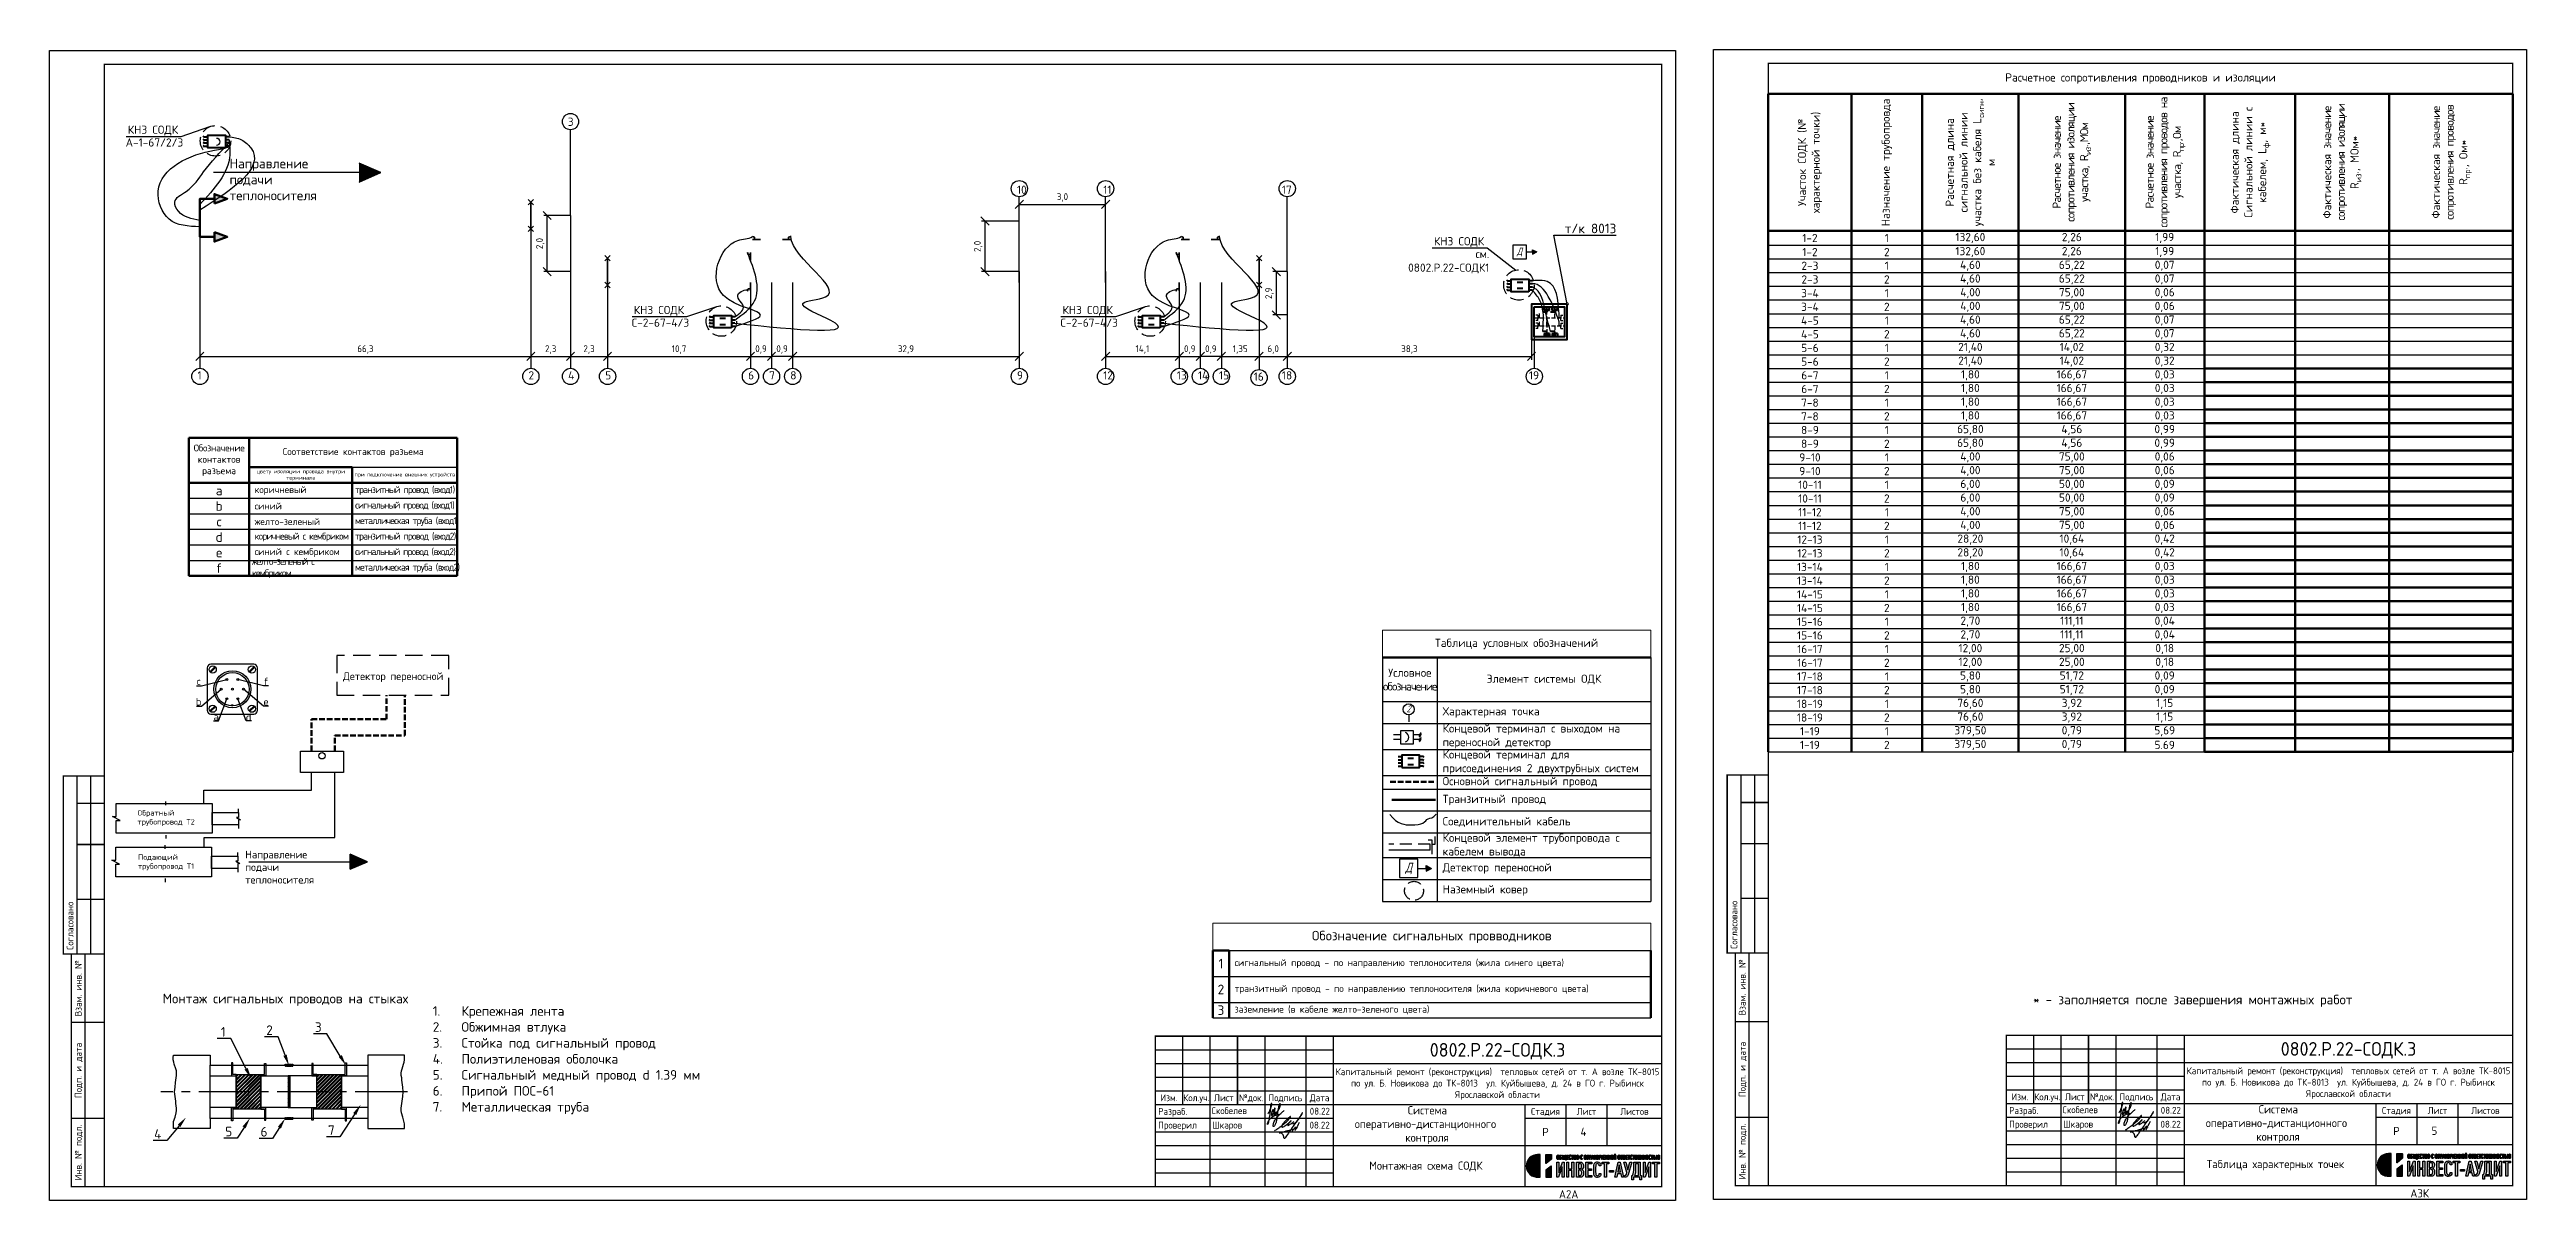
# Model space of a CAD drawing. Header units: millimetres. Extents: x 2079 to 5812, y 229 to 1012.
# Drawn here: x 3960 to 4865, y 591 to 1012 of the extents above; entities that cross this region are included whole.
import ezdxf
from ezdxf import colors
from ezdxf.entities.mleader import LeaderData, LeaderLine
from ezdxf.enums import TextEntityAlignment as Align
from ezdxf.math import Vec2, Vec3

# ---------------------------------------------------------------- set-up
doc = ezdxf.new("R2010")
doc.units = ezdxf.units.MM
for name, pattern in [('DASHED', [7, 5, -2, 0]), ('DASHED2', [9.525, 6.35, -3.175]), ('осевая2', [28.575, 19.05, -3.175, 3.175, -3.175])]:
    doc.linetypes.add(name, pattern=pattern)
doc.layers.add('layer 1', color=7, linetype='Continuous')
for name, color, linetype, lineweight in [('M-EQPM', 50, 'Continuous', 18), ('Осевая', 2, 'осевая2', 30), ('Основной', 1, 'Continuous', 60), ('Таблица', 250, 'Continuous', 30), ('Тонкие', 5, 'Continuous', 30)]:
    doc.layers.add(name, color=color, linetype=linetype, lineweight=lineweight)
doc.styles.add('-ISOCPEUR-', font='isocpeur.ttf')
doc.styles.add('GOST', font='GOST.shx', dxfattribs={"oblique": 15})
doc.styles.get("Standard").update_dxf_attribs({"font": 'GOST Common.ttf'})
doc.dimstyles.new('М 1 к 10', dxfattribs={"dimtxt": 2.5, "dimasz": 3, "dimexe": 1.25, "dimexo": 0, "dimgap": 1, "dimtad": 1, "dimdec": 0, "dimzin": 0, "dimdsep": 46, "dimtxsty": 'GOST', "dimblk": 'OBLIQUE', "dimcen": 5, "dimclrd": 256, "dimclre": 256, "dimclrt": 256, "dimazin": 2, "dimtfac": 1, "dimtdec": 0, "dimtmove": 0, "dimatfit": 3, "dimldrblk": 'NONE', "dimfxl": 0, "dimtolj": 1, "dimtzin": 0, "dimlwd": -1, "dimlwe": -1, "dimarcsym": 0})

msp = doc.modelspace()

# ---------------------------------------------------------------- texts
at = {"style": '-ISOCPEUR-'}
for s, p in [('с', (4014.681, 779.6)), ('f', (4039.326, 779.6)), ('b', (4014.681, 772.14)), ('d', (4032.917, 766.504)), ('e', (4039.326, 772.14)), ('a', (4021.091, 766.67))]:
    msp.add_text(s, height=2.762, dxfattribs=at).set_placement(p, align=Align.CENTER)
for s, width, gutter_width, insert, char_height, attachment_point, style in [('3', 6.35969, 12.5, (4149.547, 986.846), 3, 1, '-ISOCPEUR-'), ('А-1-67/2/3', 6.35969, 12.5, (4009.047, 979.303), 3, 3, '-ISOCPEUR-'), ('КНЗ СОДК', 21.35415, 12.5, (4007.151, 983.953), 3, 3, '-ISOCPEUR-'), ('10', 6.35969, 12.5, (4313.63, 959.033), 3, 7, '-ISOCPEUR-'), ('11', 6.35969, 12.5, (4345.141, 959.033), 3, 7, '-ISOCPEUR-'), ('17', 6.35969, 12.5, (4410.407, 959.033), 3, 7, '-ISOCPEUR-'), ('КНЗ СОДК', 21.35415, 12.5, (4484.303, 943.229), 3, 3, '-ISOCPEUR-'), ('см. 0802.Р.22-СОДК1', 6.35969, 12.5, (4486.199, 938.579), 3, 3, '-ISOCPEUR-'), ('{\\C256;\\c0;Д}', 5.01913, 13.074, (4497.272, 937.801), 2.61476, 5, 'GOST'), ('КНЗ СОДК', 21.35415, 12.5, (4191.982, 918.119), 3, 3, '-ISOCPEUR-'), ('КНЗ СОДК', 21.35415, 12.5, (4348.618, 918.119), 3, 3, '-ISOCPEUR-'), ('С-2-67-4/3', 6.35969, 12.5, (4193.877, 913.469), 3, 3, '-ISOCPEUR-'), ('С-2-67-4/3', 6.35969, 12.5, (4350.514, 913.469), 3, 3, '-ISOCPEUR-'), ('1', 6.35969, 12.5, (4014.272, 894.249), 3, 1, '-ISOCPEUR-'), ('2', 6.35969, 12.5, (4135.182, 894.249), 3, 1, '-ISOCPEUR-'), ('4', 6.35969, 12.5, (4149.663, 894.249), 3, 1, '-ISOCPEUR-'), ('5', 6.67427, 12.5, (4163.206, 894.249), 3, 1, '-ISOCPEUR-'), ('6', 6.35969, 12.5, (4215.413, 894.249), 3, 1, '-ISOCPEUR-'), ('7', 6.35969, 12.5, (4223.112, 894.249), 3, 1, '-ISOCPEUR-'), ('8', 6.35969, 12.5, (4230.812, 894.249), 3, 1, '-ISOCPEUR-'), ('9', 6.35969, 12.5, (4313.63, 894.249), 3, 1, '-ISOCPEUR-'), ('12', 6.35969, 12.5, (4345.141, 894.249), 3, 1, '-ISOCPEUR-'), ('13', 6.35969, 12.5, (4372.049, 894.249), 3, 1, '-ISOCPEUR-'), ('14', 6.35969, 12.5, (4379.748, 894.249), 3, 1, '-ISOCPEUR-'), ('15', 6.35969, 12.5, (4387.448, 894.249), 3, 1, '-ISOCPEUR-'), ('16', 6.35969, 12.5, (4400.12, 893.799), 3, 1, '-ISOCPEUR-'), ('18', 6.35969, 12.5, (4410.407, 894.249), 3, 1, '-ISOCPEUR-'), ('19', 6.35969, 12.5, (4500.661, 894.249), 3, 1, '-ISOCPEUR-'), ('{\\C256;\\c0;2}', 2.72582, 17.5, (4456.729, 770.959), 2.5, 5, 'GOST'), ('Обратный трубопровод Т2', 23.90857, 13.808, (3992.339, 731.043), 1.97251, 4, '-ISOCPEUR-'), ('Подающий трубопровод Т1', 26.19844, 13.808, (3992.522, 714.863), 1.97251, 4, '-ISOCPEUR-'), ('{\\C256;\\c0;Д}', 6.71838, 17.5, (4456.743, 712.667), 3.5, 5, 'GOST'), ('\\pi55.34242;* - заполняется после завершения монтажных работ', 228.30038, 17.5, (4629.503, 666.499), 3.5, 1, '-ISOCPEUR-')]:
    msp.add_mtext_dynamic_manual_height_columns(s, width=width, gutter_width=gutter_width, heights=[0], dxfattribs=dict(insert=insert, char_height=char_height, attachment_point=attachment_point, style=style))
at = {"attachment_point": 1, "style": '-ISOCPEUR-'}
for s, insert, char_height, width in [('\\A1;{\\C7;Направление подачи теплоносителя}', (4025.966, 971.863), 3.5, 46.23496), ('\\A1;{\\C7;Детектор переносной}', (4067.431, 784.243), 2.76152, 80.11904), ('\\A1;{\\C7;Направление подачи теплоносителя}', (4031.683, 719.105), 2.76152, 36.47961), ('\\A1;\\pi-10.5,l10.5,t10.5;{\\C7;Монтаж сигнальных проводов на стыках}', (4001.549, 666.879), 3.5, 101.54442), ('\\A1;\\pi-10.5,l10.5,t10.5;{\\C7;1.^IКрепежная лента\\P2.^IОбжимная втлука\\H1.83333x; \\H0.54545x;\\P3.^IСтойка под сигнальный провод\\H1.55556x; \\H0.64286x;\\P4.^IПолиэтиленовая оболочка\\H1.64815x; \\H0.60674x;\\P5.^IСигнальный медный провод d 1.39 мм\\H1.61728x; \\H0.61832x;\\P6.^IПрипой ПОС-61\\H1.62757x; \\H0.61441x;\\P7.^IМеталлическая труба\\H1.62414x; }', (4100.201, 662.344), 3.5, 101.54442)]:
    msp.add_mtext(s, dxfattribs=dict(at, insert=insert, char_height=char_height, width=width))
at = {"lineweight": 50, "char_height": 2.5, "attachment_point": 5}
for insert in [(4424.202, 618.89), (4735.088, 619.237)]:
    msp.add_mtext_dynamic_manual_height_columns('08.22', width=10, gutter_width=12.5, heights=[0], dxfattribs=dict(at, insert=insert))

# ---------------------------------------------------------------- blocks, each defined once
blk = doc.blocks.new('*T41')
at = {"layer": 'Defpoints', "color": 8, "linetype": 'ByBlock', "lineweight": 0, "transparency": 16777216}
for p, q in [((0, 0), (272, 0)), ((0, 0), (0, -11.21)), ((272, 0), (272, -11.21))]:
    blk.add_line(p, q, dxfattribs=at)
at = {"layer": 'Таблица', "lineweight": 50, "transparency": 16777216}
for p, q in [((0, -11.21), (272, -11.21)), ((0, -11.21), (0, -251.47)), ((30.45, -11.21), (30.45, -251.47)), ((56.19, -11.21), (56.19, -251.47)), ((91.48, -11.21), (91.48, -251.47)), ((130.34, -11.21), (130.34, -251.47)), ((159.34, -11.21), (159.34, -251.47)), ((192.52, -11.21), (192.52, -251.47)), ((226.84, -11.21), (226.84, -251.47)), ((272, -11.21), (272, -251.47)), ((0, -61.21), (272, -61.21)), ((159.34, -111.47), (272, -111.47)), ((159.34, -116.47), (272, -116.47)), ((159.34, -121.47), (272, -121.47)), ((159.34, -126.47), (272, -126.47)), ((159.34, -131.47), (272, -131.47)), ((159.34, -136.47), (272, -136.47)), ((159.34, -141.47), (272, -141.47)), ((159.34, -146.47), (272, -146.47)), ((159.34, -151.47), (272, -151.47)), ((159.34, -156.47), (272, -156.47)), ((159.34, -161.47), (272, -161.47)), ((159.34, -166.47), (272, -166.47)), ((159.34, -171.47), (272, -171.47)), ((159.34, -176.47), (272, -176.47)), ((159.34, -181.47), (272, -181.47)), ((159.34, -186.47), (272, -186.47)), ((159.34, -191.47), (272, -191.47)), ((159.34, -196.47), (272, -196.47)), ((159.34, -201.47), (272, -201.47)), ((159.34, -206.47), (272, -206.47)), ((159.34, -211.47), (272, -211.47)), ((159.34, -216.47), (272, -216.47)), ((159.34, -221.47), (272, -221.47)), ((159.34, -226.47), (272, -226.47)), ((159.34, -231.47), (272, -231.47)), ((159.34, -236.47), (272, -236.47)), ((159.34, -241.47), (272, -241.47)), ((159.34, -246.47), (272, -246.47)), ((159.34, -251.47), (272, -251.47))]:
    blk.add_line(p, q, dxfattribs=at)
at = {"layer": 'Таблица', "lineweight": 30, "transparency": 16777216}
for p, q in [((0, -66.47), (272, -66.47)), ((0, -71.47), (272, -71.47)), ((0, -76.47), (272, -76.47)), ((0, -81.47), (272, -81.47)), ((0, -86.47), (272, -86.47)), ((0, -91.47), (272, -91.47)), ((0, -96.47), (272, -96.47)), ((0, -101.47), (272, -101.47)), ((0, -106.47), (272, -106.47)), ((0, -111.47), (159.34, -111.47)), ((0, -116.47), (159.34, -116.47)), ((0, -121.47), (159.34, -121.47)), ((0, -126.47), (159.34, -126.47)), ((0, -131.47), (159.34, -131.47)), ((0, -136.47), (159.34, -136.47)), ((0, -141.47), (159.34, -141.47)), ((0, -146.47), (159.34, -146.47)), ((0, -151.47), (159.34, -151.47)), ((0, -156.47), (159.34, -156.47)), ((0, -161.47), (159.34, -161.47)), ((0, -166.47), (159.34, -166.47)), ((0, -171.47), (159.34, -171.47)), ((0, -176.47), (159.34, -176.47)), ((0, -181.47), (159.34, -181.47)), ((0, -186.47), (159.34, -186.47)), ((0, -191.47), (159.34, -191.47)), ((0, -196.47), (159.34, -196.47)), ((0, -201.47), (159.34, -201.47)), ((0, -206.47), (159.34, -206.47)), ((0, -211.47), (159.34, -211.47)), ((0, -216.47), (159.34, -216.47)), ((0, -221.47), (159.34, -221.47)), ((0, -226.47), (159.34, -226.47)), ((0, -231.47), (159.34, -231.47)), ((0, -236.47), (159.34, -236.47)), ((0, -241.47), (159.34, -241.47)), ((0, -246.47), (159.34, -246.47)), ((0, -251.47), (159.34, -251.47))]:
    blk.add_line(p, q, dxfattribs=at)
at = {"layer": 'Таблица', "color": 0, "transparency": 16777216, "char_height": 3, "attachment_point": 5, "style": '-ISOCPEUR-'}
for s, insert, width in [('{\\C256;\\c0;Расчетное сопротивления проводников и изоляции                                                  }                                                                                                                  ', (136, -5.6), 268), ('{\\C7;1-2}', (15.23, -63.84), 29.454), ('{\\C256;\\c0;1', (43.32, -63.84), 24.7396), ('132,60', (73.84, -63.84), 34.2904), ('2,26', (110.91, -63.84), 37.852), ('1,99', (144.84, -63.84), 28), ('{\\C7;1-2}', (15.23, -68.97), 29.454), ('{\\C256;\\c0;2', (43.32, -68.97), 24.7396), ('132,60', (73.84, -68.97), 34.2904), ('4,60', (73.84, -73.97), 34.2904), ('65,22', (110.91, -73.97), 37.852), ('2,26', (110.91, -68.97), 37.852), ('0,07', (144.84, -73.97), 28), ('1,99', (144.84, -68.97), 28), ('{\\C7;2-3}', (15.23, -73.97), 29.454), ('{\\C7;2-3}', (15.23, -78.97), 29.454), ('{\\C256;\\c0;2', (43.32, -78.97), 24.7396), ('{\\C256;\\c0;1', (43.32, -73.97), 24.7396), ('4,60', (73.84, -78.97), 34.2904), ('65,22', (110.91, -78.97), 37.852), ('0,07', (144.84, -78.97), 28), ('{\\C7;3-4}', (15.23, -83.97), 29.454), ('{\\C7;3-4}', (15.23, -88.97), 29.454), ('{\\C256;\\c0;2', (43.32, -88.97), 24.7396), ('{\\C256;\\c0;1', (43.32, -83.97), 24.7396), ('4,00', (73.84, -83.97), 34.2904), ('4,00', (73.84, -88.97), 34.2904), ('75,00', (110.91, -83.97), 37.852), ('75,00', (110.91, -88.97), 37.852), ('0,06', (144.84, -83.97), 28), ('0,06', (144.84, -88.97), 28), ('{\\C7;4-5}', (15.23, -93.97), 29.454), ('{\\C7;4-5}', (15.23, -98.97), 29.454), ('{\\C256;\\c0;2', (43.32, -98.97), 24.7396), ('{\\C256;\\c0;1', (43.32, -93.97), 24.7396), ('4,60', (73.84, -93.97), 34.2904), ('4,60', (73.84, -98.97), 34.2904), ('65,22', (110.91, -93.97), 37.852), ('65,22', (110.91, -98.97), 37.852), ('0,07', (144.84, -93.97), 28), ('0,07', (144.84, -98.97), 28), ('{\\C7;5-6}', (15.23, -103.97), 29.454), ('{\\C7;5-6}', (15.23, -108.97), 29.454), ('{\\C256;\\c0;2', (43.32, -108.97), 24.7396), ('{\\C256;\\c0;1', (43.32, -103.97), 24.7396), ('21,40', (73.84, -103.97), 34.2904), ('21,40', (73.84, -108.97), 34.2904), ('14,02', (110.91, -103.97), 37.852), ('14,02', (110.91, -108.97), 37.852), ('0,32', (144.84, -103.97), 28), ('0,32', (144.84, -108.97), 28), ('{\\C7;6-7}', (15.23, -113.97), 29.454), ('{\\C7;6-7}', (15.23, -118.97), 29.454), ('{\\C256;\\c0;2', (43.32, -118.97), 24.7396), ('{\\C256;\\c0;1', (43.32, -113.97), 24.7396), ('1,80', (73.84, -113.97), 34.2904), ('1,80', (73.84, -118.97), 34.2904), ('166,67', (110.91, -113.97), 37.852), ('166,67', (110.91, -118.97), 37.852), ('0,03', (144.84, -113.97), 28), ('0,03', (144.84, -118.97), 28), ('7-8', (15.23, -123.97), 29.454), ('{\\C256;\\c0;1', (43.32, -123.97), 24.7396), ('1,80', (73.84, -123.97), 34.2904), ('166,67', (110.91, -123.97), 37.852), ('0,03', (144.84, -123.97), 28), ('{\\C7;7-8}', (15.23, -128.97), 29.454), ('{\\C7;8-9}', (15.23, -133.97), 29.454), ('{\\C256;\\c0;2', (43.32, -128.97), 24.7396), ('{\\C256;\\c0;1', (43.32, -133.97), 24.7396), ('65,80', (73.84, -133.97), 34.2904), ('1,80', (73.84, -128.97), 34.2904), ('166,67', (110.91, -128.97), 37.852), ('4,56', (110.91, -133.97), 37.852), ('0,99', (144.84, -133.97), 28), ('0,03', (144.84, -128.97), 28), ('{\\C7;9-10}', (15.23, -143.97), 29.454), ('{\\C7;8-9}', (15.23, -138.97), 29.454), ('{\\C256;\\c0;2', (43.32, -138.97), 24.7396), ('{\\C256;\\c0;1', (43.32, -143.97), 24.7396), ('65,80', (73.84, -138.97), 34.2904), ('4,00', (73.84, -143.97), 34.2904), ('75,00', (110.91, -143.97), 37.852), ('4,56', (110.91, -138.97), 37.852), ('0,99', (144.84, -138.97), 28), ('0,06', (144.84, -143.97), 28), ('{\\C7;10-11}', (15.23, -153.97), 29.454), ('{\\C7;9-10}', (15.23, -148.97), 29.454), ('{\\C256;\\c0;2', (43.32, -148.97), 24.7396), ('{\\C256;\\c0;1', (43.32, -153.97), 24.7396), ('4,00', (73.84, -148.97), 34.2904), ('6,00', (73.84, -153.97), 34.2904), ('75,00', (110.91, -148.97), 37.852), ('50,00', (110.91, -153.97), 37.852), ('0,09', (144.84, -153.97), 28), ('0,06', (144.84, -148.97), 28), ('{\\C7;10-11}', (15.23, -158.97), 29.454), ('{\\C7;11-12}', (15.23, -163.97), 29.454), ('{\\C256;\\c0;2', (43.32, -158.97), 24.7396), ('{\\C256;\\c0;1', (43.32, -163.97), 24.7396), ('4,00', (73.84, -163.97), 34.2904), ('6,00', (73.84, -158.97), 34.2904), ('75,00', (110.91, -163.97), 37.852), ('50,00', (110.91, -158.97), 37.852), ('0,09', (144.84, -158.97), 28), ('0,06', (144.84, -163.97), 28), ('{\\C7;11-12}', (15.23, -168.97), 29.454), ('{\\C256;\\c0;2', (43.32, -168.97), 24.7396), ('4,00', (73.84, -168.97), 34.2904), ('75,00', (110.91, -168.97), 37.852), ('0,06', (144.84, -168.97), 28), ('{\\C7;12-13}', (15.23, -173.97), 29.454), ('{\\C7;12-13}', (15.23, -178.97), 29.454), ('{\\C256;\\c0;2', (43.32, -178.97), 24.7396), ('{\\C256;\\c0;1', (43.32, -173.97), 24.7396), ('28,20', (73.84, -173.97), 34.2904), ('28,20', (73.84, -178.97), 34.2904), ('10,64', (110.91, -173.97), 37.852), ('10,64', (110.91, -178.97), 37.852), ('0,42', (144.84, -173.97), 28), ('0,42', (144.84, -178.97), 28), ('13-14', (15.23, -183.97), 29.454), ('13-14', (15.23, -188.97), 29.454), ('{\\C256;\\c0;2', (43.32, -188.97), 24.7396), ('{\\C256;\\c0;1', (43.32, -183.97), 24.7396), ('1,80', (73.84, -183.97), 34.2904), ('1,80', (73.84, -188.97), 34.2904), ('166,67', (110.91, -183.97), 37.852), ('166,67', (110.91, -188.97), 37.852), ('0,03', (144.84, -183.97), 28), ('0,03', (144.84, -188.97), 28), ('14-15', (15.23, -193.97), 29.454), ('14-15', (15.23, -198.97), 29.454), ('{\\C256;\\c0;2', (43.32, -198.97), 24.7396), ('{\\C256;\\c0;1', (43.32, -193.97), 24.7396), ('1,80', (73.84, -193.97), 34.2904), ('1,80', (73.84, -198.97), 34.2904), ('166,67', (110.91, -193.97), 37.852), ('166,67', (110.91, -198.97), 37.852), ('0,03', (144.84, -193.97), 28), ('0,03', (144.84, -198.97), 28), ('15-16', (15.23, -203.97), 29.454), ('15-16', (15.23, -208.97), 29.454), ('{\\C256;\\c0;2', (43.32, -208.97), 24.7396), ('{\\C256;\\c0;1', (43.32, -203.97), 24.7396), ('2,70', (73.84, -203.97), 34.2904), ('2,70', (73.84, -208.97), 34.2904), ('111,11', (110.91, -203.97), 37.852), ('111,11', (110.91, -208.97), 37.852), ('0,04', (144.84, -203.97), 28), ('0,04', (144.84, -208.97), 28), ('16-17', (15.23, -213.97), 29.454), ('{\\C256;\\c0;1', (43.32, -213.97), 24.7396), ('12,00', (73.84, -213.97), 34.2904), ('12,00', (73.84, -218.97), 34.2904), ('25,00', (110.91, -213.97), 37.852), ('25,00', (110.91, -218.97), 37.852), ('0,18', (144.84, -213.97), 28), ('0,18', (144.84, -218.97), 28), ('17-18', (15.23, -223.97), 29.454), ('16-17', (15.23, -218.97), 29.454), ('{\\C256;\\c0;2', (43.32, -218.97), 24.7396), ('{\\C256;\\c0;1', (43.32, -223.97), 24.7396), ('5,80', (73.84, -223.97), 34.2904), ('51,72', (110.91, -223.97), 37.852), ('0,09', (144.84, -223.97), 28), ('18-19', (15.23, -233.97), 29.454), ('17-18', (15.23, -228.97), 29.454), ('{\\C256;\\c0;2', (43.32, -228.97), 24.7396), ('{\\C256;\\c0;1', (43.32, -233.97), 24.7396), ('76,60', (73.84, -233.97), 34.2904), ('5,80', (73.84, -228.97), 34.2904), ('51,72', (110.91, -228.97), 37.852), ('3,92', (110.91, -233.97), 37.852), ('0,09', (144.84, -228.97), 28), ('1,15', (144.84, -233.97), 28), ('18-19', (15.23, -238.97), 29.454), ('1-19', (15.23, -243.97), 29.454), ('{\\C256;\\c0;2', (43.32, -238.97), 24.7396), ('{\\C256;\\c0;1', (43.32, -243.97), 24.7396), ('379,50', (73.84, -243.97), 34.2904), ('76,60', (73.84, -238.97), 34.2904), ('3,92', (110.91, -238.97), 37.852), ('0,79', (110.91, -243.97), 37.852), ('5,69', (144.84, -243.97), 28), ('1,15', (144.84, -238.97), 28), ('1-19', (15.23, -248.97), 29.454), ('{\\C256;\\c0;2', (43.32, -248.97), 24.7396), ('379,50', (73.84, -248.97), 34.2904), ('0,79', (110.91, -248.97), 37.852), ('5.69', (144.84, -248.97), 28)]:
    blk.add_mtext(s, dxfattribs=dict(at, insert=insert, width=width))
at = {"layer": 'Таблица', "color": 0, "transparency": 16777216, "char_height": 3, "width": 49, "attachment_point": 5, "rotation": 90, "style": '-ISOCPEUR-'}
for s, insert in [('{\\C7;Участок СОДК (№ характерной точки)}', (15.23, -36.21)), ('{\\C256;\\c0;Назначение трубопровда}', (43.32, -36.21)), ('\\A1;{\\C256;\\c0;Расчетная длина сигнальной линии участка без кабеля L\\H0.7x;\\S^ сигн;\\H1.42857x;, м}', (73.84, -36.21)), ('\\A1;{\\T0.9;\\C256;\\c0;Расчетное значение сопротивления изоляции участка, R\\H0.7x;\\S^ из;\\H1.42857x;.,МОм}', (110.91, -36.21)), ('\\A1;{\\T0.9;\\C256;\\c0;Расчетное значение сопротивления проводов на участка, R\\H0.7x;\\S^ пр;\\H1.42857x;.,Ом}', (144.84, -36.21)), ('\\A1;{\\C256;\\c0;Фактическая длина Сигнальной линии с кабелем, L\\H0.7x;\\S^ ф;\\H1.42857x;, м*}', (175.93, -36.21)), ('\\A1;{\\C256;\\c0;Фактическая \\T0.9;значение сопротивления \\T0.85;изоляции\\T1; R\\H0.7x;\\S^ из;\\H1.42857x;., МОм*}', (209.68, -36.21)), ('\\A1;{\\C256;\\c0;Фактическая \\T0.9;значение сопротивления проводов\\T1; R\\H0.7x;\\S^ пр;\\H1.42857x;., Ом*}', (249.42, -36.21))]:
    blk.add_mtext(s, dxfattribs=dict(at, insert=insert))
blk = doc.blocks.new('Лого')
h = blk.add_hatch(color=151)
h.set_gradient(color1=(158, 191, 227), color2=(46, 54, 92), tint=1, name='HEMISPHERICAL')
edge = h.paths.add_edge_path()
edge.add_spline(control_points=[(0.35, 0.49), (-0.19, 0.45), (-0.66, 0.87), (-0.66, 1.41), (-0.66, 1.41), (-0.66, 1.92), (-0.24, 2.34), (0.27, 2.34), (0.27, 2.34), (0.27, 2.34), (0.47, 2.34), (0.47, 2.34), (0.47, 2.34), (0.48, 2.34), (0.48, 2.33), (0.48, 2.33), (0.48, 2.33), (0.48, 2.33), (0.48, 0.51), (0.48, 0.51), (0.48, 0.51), (0.48, 0.5), (0.48, 0.49), (0.47, 0.49), (0.47, 0.49), (0.47, 0.49), (0.35, 0.49), (0.35, 0.49), (0.35, 0.49), (0.35, 0.49), (0.35, 0.49), (0.35, 0.49)], knot_values=[0, 0, 0, 0, 0.111111, 0.111111, 0.111111, 0.111211, 0.222222, 0.222222, 0.222222, 0.222322, 0.333333, 0.333333, 0.333333, 0.333433, 0.444444, 0.444444, 0.444444, 0.444544, 0.555556, 0.555556, 0.555556, 0.555656, 0.666667, 0.666667, 0.666667, 0.666767, 0.777778, 0.777778, 0.777778, 0.777878, 1, 1, 1, 1], degree=3, periodic=0)
edge = h.paths.add_edge_path()
edge.add_spline(control_points=[(0.96, 1.6), (0.96, 1.6), (1.39, 1.97), (1.39, 1.97), (1.39, 1.97), (1.39, 1.97), (1.39, 1.97), (1.39, 1.98), (1.39, 1.98), (1.39, 1.98), (1.39, 2.33), (1.39, 2.33), (1.39, 2.33), (1.39, 2.33), (1.38, 2.34), (1.38, 2.34), (1.38, 2.34), (1.38, 2.34), (0.95, 2.34), (0.95, 2.34), (0.95, 2.34), (0.94, 2.34), (0.93, 2.33), (0.93, 2.33), (0.93, 2.33), (0.93, 2.33), (0.93, 1.61), (0.93, 1.61), (0.93, 1.61), (0.93, 1.61), (0.94, 1.6), (0.94, 1.6), (0.94, 1.6), (0.95, 1.6), (0.95, 1.6), (0.96, 1.6)], knot_values=[0, 0, 0, 0, 0.1, 0.1, 0.1, 0.1001, 0.2, 0.2, 0.2, 0.2001, 0.3, 0.3, 0.3, 0.3001, 0.4, 0.4, 0.4, 0.4001, 0.5, 0.5, 0.5, 0.5001, 0.6, 0.6, 0.6, 0.6001, 0.7, 0.7, 0.7, 0.7001, 0.8, 0.8, 0.8, 0.8001, 1, 1, 1, 1], degree=3, periodic=0)
edge = h.paths.add_edge_path()
edge.add_spline(control_points=[(0.94, 1.06), (0.94, 1.06), (1.37, 1.4), (1.37, 1.4), (1.37, 1.4), (1.37, 1.4), (1.38, 1.4), (1.38, 1.4), (1.38, 1.4), (1.39, 1.4), (1.39, 1.4), (1.39, 1.39), (1.39, 1.39), (1.39, 1.39), (1.39, 0.51), (1.39, 0.51), (1.39, 0.51), (1.39, 0.5), (1.38, 0.49), (1.38, 0.49), (1.38, 0.49), (1.38, 0.49), (0.95, 0.49), (0.95, 0.49), (0.95, 0.49), (0.94, 0.49), (0.93, 0.5), (0.93, 0.51), (0.93, 0.51), (0.93, 0.51), (0.93, 1.05), (0.93, 1.05), (0.93, 1.05), (0.93, 1.05), (0.94, 1.06), (0.94, 1.06)], knot_values=[0, 0, 0, 0, 0.1, 0.1, 0.1, 0.1001, 0.2, 0.2, 0.2, 0.2001, 0.3, 0.3, 0.3, 0.3001, 0.4, 0.4, 0.4, 0.4001, 0.5, 0.5, 0.5, 0.5001, 0.6, 0.6, 0.6, 0.6001, 0.7, 0.7, 0.7, 0.7001, 0.8, 0.8, 0.8, 0.8001, 1, 1, 1, 1], degree=3, periodic=0)
at = {"true_color": 0x2e365c}
h = blk.add_hatch(color=159, dxfattribs=at)
h.dxf.hatch_style = 1
edge = h.paths.add_edge_path()
edge.add_spline(control_points=[(10.17, 1.59), (10.17, 1.59), (10.17, 1.73), (10.17, 1.73), (10.17, 1.73), (10.17, 1.73), (9.6, 1.73), (9.6, 1.73), (9.6, 1.73), (9.6, 1.73), (9.6, 1.59), (9.6, 1.59), (9.6, 1.59), (9.6, 1.59), (9.81, 1.59), (9.81, 1.59), (9.81, 1.59), (9.81, 1.59), (9.81, 0.49), (9.81, 0.49), (9.81, 0.49), (9.81, 0.49), (9.96, 0.49), (9.96, 0.49), (9.96, 0.49), (9.96, 0.49), (9.96, 1.59), (9.96, 1.59), (9.96, 1.59), (9.96, 1.59), (10.17, 1.59), (10.17, 1.59)], knot_values=[0, 0, 0, 0, 0.111111, 0.111111, 0.111111, 0.111211, 0.222222, 0.222222, 0.222222, 0.222322, 0.333333, 0.333333, 0.333333, 0.333433, 0.444444, 0.444444, 0.444444, 0.444544, 0.555556, 0.555556, 0.555556, 0.555656, 0.666667, 0.666667, 0.666667, 0.666767, 0.777778, 0.777778, 0.777778, 0.777878, 1, 1, 1, 1], degree=3, periodic=0)
edge = h.paths.add_edge_path()
edge.add_spline(control_points=[(9.46, 0.49), (9.46, 0.49), (9.46, 1.73), (9.46, 1.73), (9.46, 1.73), (9.46, 1.73), (9.32, 1.73), (9.32, 1.73), (9.32, 1.73), (9.32, 1.73), (9.02, 0.87), (9.02, 0.87), (9.02, 0.87), (9.02, 0.87), (9.02, 1.73), (9.02, 1.73), (9.02, 1.73), (9.02, 1.73), (8.87, 1.73), (8.87, 1.73), (8.87, 1.73), (8.87, 1.73), (8.87, 0.49), (8.87, 0.49), (8.87, 0.49), (8.87, 0.49), (9.01, 0.49), (9.01, 0.49), (9.01, 0.49), (9.01, 0.49), (9.31, 1.35), (9.31, 1.35), (9.31, 1.35), (9.31, 1.35), (9.31, 0.49), (9.31, 0.49), (9.31, 0.49), (9.31, 0.49), (9.46, 0.49), (9.46, 0.49)], knot_values=[0, 0, 0, 0, 0.090909, 0.090909, 0.090909, 0.091009, 0.181818, 0.181818, 0.181818, 0.181918, 0.272727, 0.272727, 0.272727, 0.272827, 0.363636, 0.363636, 0.363636, 0.363736, 0.454545, 0.454545, 0.454545, 0.454645, 0.545455, 0.545455, 0.545455, 0.545555, 0.636364, 0.636364, 0.636364, 0.636464, 0.727273, 0.727273, 0.727273, 0.727373, 0.818182, 0.818182, 0.818182, 0.818282, 1, 1, 1, 1], degree=3, periodic=0)
edge = h.paths.add_edge_path(flags=16)
edge.add_spline(control_points=[(8.46, 0.63), (8.46, 0.63), (8.15, 0.63), (8.15, 0.63), (8.15, 0.63), (8.21, 0.79), (8.24, 0.97), (8.24, 1.2), (8.24, 1.2), (8.24, 1.2), (8.24, 1.59), (8.24, 1.59), (8.24, 1.59), (8.24, 1.59), (8.46, 1.59), (8.46, 1.59), (8.46, 1.59), (8.46, 1.59), (8.46, 0.63), (8.46, 0.63)], knot_values=[0, 0, 0, 0, 0.166667, 0.166667, 0.166667, 0.166767, 0.333333, 0.333333, 0.333333, 0.333433, 0.5, 0.5, 0.5, 0.5001, 0.666667, 0.666667, 0.666667, 0.666767, 1, 1, 1, 1], degree=3, periodic=0)
edge = h.paths.add_edge_path()
edge.add_spline(control_points=[(8.71, 0.27), (8.71, 0.27), (8.71, 0.63), (8.71, 0.63), (8.71, 0.63), (8.71, 0.63), (8.61, 0.63), (8.61, 0.63), (8.61, 0.63), (8.61, 0.63), (8.61, 1.73), (8.61, 1.73), (8.61, 1.73), (8.61, 1.73), (8.09, 1.73), (8.09, 1.73), (8.09, 1.73), (8.09, 1.73), (8.09, 1.23), (8.09, 1.23), (8.09, 1.23), (8.09, 0.99), (8.06, 0.79), (7.99, 0.63), (7.99, 0.63), (7.99, 0.63), (7.92, 0.63), (7.92, 0.63), (7.92, 0.63), (7.92, 0.63), (7.92, 0.27), (7.92, 0.27), (7.92, 0.27), (7.92, 0.27), (8.06, 0.27), (8.06, 0.27), (8.06, 0.27), (8.06, 0.27), (8.06, 0.49), (8.06, 0.49), (8.06, 0.49), (8.06, 0.49), (8.57, 0.49), (8.57, 0.49), (8.57, 0.49), (8.57, 0.49), (8.57, 0.27), (8.57, 0.27), (8.57, 0.27), (8.57, 0.27), (8.71, 0.27), (8.71, 0.27)], knot_values=[0, 0, 0, 0, 0.071429, 0.071429, 0.071429, 0.071529, 0.142857, 0.142857, 0.142857, 0.142957, 0.214286, 0.214286, 0.214286, 0.214386, 0.285714, 0.285714, 0.285714, 0.285814, 0.357143, 0.357143, 0.357143, 0.357243, 0.428571, 0.428571, 0.428571, 0.428671, 0.5, 0.5, 0.5, 0.5001, 0.571429, 0.571429, 0.571429, 0.571529, 0.642857, 0.642857, 0.642857, 0.642957, 0.714286, 0.714286, 0.714286, 0.714386, 0.785714, 0.785714, 0.785714, 0.785814, 0.857143, 0.857143, 0.857143, 0.857243, 1, 1, 1, 1], degree=3, periodic=0)
edge = h.paths.add_edge_path()
edge.add_spline(control_points=[(7.94, 1.73), (7.94, 1.73), (7.77, 1.73), (7.77, 1.73), (7.77, 1.73), (7.77, 1.73), (7.61, 1.1), (7.61, 1.1), (7.61, 1.1), (7.61, 1.1), (7.43, 1.73), (7.43, 1.73), (7.43, 1.73), (7.43, 1.73), (7.27, 1.73), (7.27, 1.73), (7.27, 1.73), (7.27, 1.73), (7.53, 0.89), (7.53, 0.89), (7.53, 0.89), (7.53, 0.89), (7.49, 0.75), (7.49, 0.75), (7.49, 0.75), (7.46, 0.65), (7.43, 0.63), (7.33, 0.63), (7.33, 0.63), (7.33, 0.63), (7.33, 0.49), (7.33, 0.49), (7.33, 0.49), (7.5, 0.49), (7.57, 0.52), (7.62, 0.69), (7.62, 0.69), (7.62, 0.69), (7.94, 1.73), (7.94, 1.73)], knot_values=[0, 0, 0, 0, 0.090909, 0.090909, 0.090909, 0.091009, 0.181818, 0.181818, 0.181818, 0.181918, 0.272727, 0.272727, 0.272727, 0.272827, 0.363636, 0.363636, 0.363636, 0.363736, 0.454545, 0.454545, 0.454545, 0.454645, 0.545455, 0.545455, 0.545455, 0.545555, 0.636364, 0.636364, 0.636364, 0.636464, 0.727273, 0.727273, 0.727273, 0.727373, 0.818182, 0.818182, 0.818182, 0.818282, 1, 1, 1, 1], degree=3, periodic=0)
edge = h.paths.add_edge_path(flags=16)
edge.add_spline(control_points=[(7.02, 0.92), (7.02, 0.92), (6.79, 0.92), (6.79, 0.92), (6.79, 0.92), (6.79, 0.92), (6.9, 1.49), (6.9, 1.49), (6.9, 1.49), (6.9, 1.49), (7.02, 0.92), (7.02, 0.92)], knot_values=[0, 0, 0, 0, 0.25, 0.25, 0.25, 0.2501, 0.5, 0.5, 0.5, 0.5001, 1, 1, 1, 1], degree=3, periodic=0)
edge = h.paths.add_edge_path()
edge.add_spline(control_points=[(7.26, 0.49), (7.26, 0.49), (6.98, 1.73), (6.98, 1.73), (6.98, 1.73), (6.98, 1.73), (6.83, 1.73), (6.83, 1.73), (6.83, 1.73), (6.83, 1.73), (6.55, 0.49), (6.55, 0.49), (6.55, 0.49), (6.55, 0.49), (6.7, 0.49), (6.7, 0.49), (6.7, 0.49), (6.7, 0.49), (6.76, 0.78), (6.76, 0.78), (6.76, 0.78), (6.76, 0.78), (7.05, 0.78), (7.05, 0.78), (7.05, 0.78), (7.05, 0.78), (7.11, 0.49), (7.11, 0.49), (7.11, 0.49), (7.11, 0.49), (7.26, 0.49), (7.26, 0.49)], knot_values=[0, 0, 0, 0, 0.111111, 0.111111, 0.111111, 0.111211, 0.222222, 0.222222, 0.222222, 0.222322, 0.333333, 0.333333, 0.333333, 0.333433, 0.444444, 0.444444, 0.444444, 0.444544, 0.555556, 0.555556, 0.555556, 0.555656, 0.666667, 0.666667, 0.666667, 0.666767, 0.777778, 0.777778, 0.777778, 0.777878, 1, 1, 1, 1], degree=3, periodic=0)
edge = h.paths.add_edge_path()
edge.add_spline(control_points=[(6.45, 0.91), (6.45, 0.91), (6.45, 1.05), (6.45, 1.05), (6.45, 1.05), (6.45, 1.05), (6.11, 1.05), (6.11, 1.05), (6.11, 1.05), (6.11, 1.05), (6.11, 0.91), (6.11, 0.91), (6.11, 0.91), (6.11, 0.91), (6.45, 0.91), (6.45, 0.91)], knot_values=[0, 0, 0, 0, 0.2, 0.2, 0.2, 0.2001, 0.4, 0.4, 0.4, 0.4001, 0.6, 0.6, 0.6, 0.6001, 1, 1, 1, 1], degree=3, periodic=0)
edge = h.paths.add_edge_path()
edge.add_spline(control_points=[(6.07, 1.59), (6.07, 1.59), (6.07, 1.73), (6.07, 1.73), (6.07, 1.73), (6.07, 1.73), (5.51, 1.73), (5.51, 1.73), (5.51, 1.73), (5.51, 1.73), (5.51, 1.59), (5.51, 1.59), (5.51, 1.59), (5.51, 1.59), (5.71, 1.59), (5.71, 1.59), (5.71, 1.59), (5.71, 1.59), (5.71, 0.49), (5.71, 0.49), (5.71, 0.49), (5.71, 0.49), (5.86, 0.49), (5.86, 0.49), (5.86, 0.49), (5.86, 0.49), (5.86, 1.59), (5.86, 1.59), (5.86, 1.59), (5.86, 1.59), (6.07, 1.59), (6.07, 1.59)], knot_values=[0, 0, 0, 0, 0.111111, 0.111111, 0.111111, 0.111211, 0.222222, 0.222222, 0.222222, 0.222322, 0.333333, 0.333333, 0.333333, 0.333433, 0.444444, 0.444444, 0.444444, 0.444544, 0.555556, 0.555556, 0.555556, 0.555656, 0.666667, 0.666667, 0.666667, 0.666767, 0.777778, 0.777778, 0.777778, 0.777878, 1, 1, 1, 1], degree=3, periodic=0)
edge = h.paths.add_edge_path()
edge.add_spline(control_points=[(5.42, 0.8), (5.42, 0.8), (5.27, 0.8), (5.27, 0.8), (5.27, 0.8), (5.27, 0.74), (5.26, 0.69), (5.23, 0.65), (5.23, 0.65), (5.21, 0.63), (5.18, 0.61), (5.14, 0.61), (5.14, 0.61), (5.09, 0.61), (5.05, 0.63), (5.03, 0.66), (5.03, 0.66), (4.99, 0.72), (4.98, 0.82), (4.98, 1.11), (4.98, 1.11), (4.98, 1.4), (4.99, 1.5), (5.03, 1.56), (5.03, 1.56), (5.05, 1.59), (5.09, 1.61), (5.14, 1.61), (5.14, 1.61), (5.18, 1.61), (5.21, 1.59), (5.23, 1.56), (5.23, 1.56), (5.26, 1.53), (5.27, 1.48), (5.27, 1.42), (5.27, 1.42), (5.27, 1.42), (5.42, 1.42), (5.42, 1.42), (5.42, 1.42), (5.42, 1.52), (5.39, 1.61), (5.33, 1.67), (5.33, 1.67), (5.28, 1.72), (5.22, 1.74), (5.14, 1.74), (5.14, 1.74), (5.04, 1.74), (4.97, 1.7), (4.92, 1.65), (4.92, 1.65), (4.84, 1.56), (4.83, 1.45), (4.83, 1.11), (4.83, 1.11), (4.83, 0.77), (4.84, 0.66), (4.92, 0.57), (4.92, 0.57), (4.97, 0.51), (5.04, 0.48), (5.14, 0.48), (5.14, 0.48), (5.22, 0.48), (5.28, 0.5), (5.33, 0.55), (5.33, 0.55), (5.39, 0.6), (5.42, 0.69), (5.42, 0.8)], knot_values=[0, 0, 0, 0, 0.052632, 0.052632, 0.052632, 0.052732, 0.105263, 0.105263, 0.105263, 0.105363, 0.157895, 0.157895, 0.157895, 0.157995, 0.210526, 0.210526, 0.210526, 0.210626, 0.263158, 0.263158, 0.263158, 0.263258, 0.315789, 0.315789, 0.315789, 0.315889, 0.368421, 0.368421, 0.368421, 0.368521, 0.421053, 0.421053, 0.421053, 0.421153, 0.473684, 0.473684, 0.473684, 0.473784, 0.526316, 0.526316, 0.526316, 0.526416, 0.578947, 0.578947, 0.578947, 0.579047, 0.631579, 0.631579, 0.631579, 0.631679, 0.684211, 0.684211, 0.684211, 0.684311, 0.736842, 0.736842, 0.736842, 0.736942, 0.789474, 0.789474, 0.789474, 0.789574, 0.842105, 0.842105, 0.842105, 0.842205, 0.894737, 0.894737, 0.894737, 0.894837, 1, 1, 1, 1], degree=3, periodic=0)
edge = h.paths.add_edge_path()
edge.add_spline(control_points=[(4.68, 0.49), (4.68, 0.49), (4.68, 0.63), (4.68, 0.63), (4.68, 0.63), (4.68, 0.63), (4.35, 0.63), (4.35, 0.63), (4.35, 0.63), (4.35, 0.63), (4.35, 1.05), (4.35, 1.05), (4.35, 1.05), (4.35, 1.05), (4.64, 1.05), (4.64, 1.05), (4.64, 1.05), (4.64, 1.05), (4.64, 1.18), (4.64, 1.18), (4.64, 1.18), (4.64, 1.18), (4.35, 1.18), (4.35, 1.18), (4.35, 1.18), (4.35, 1.18), (4.35, 1.59), (4.35, 1.59), (4.35, 1.59), (4.35, 1.59), (4.68, 1.59), (4.68, 1.59), (4.68, 1.59), (4.68, 1.59), (4.68, 1.73), (4.68, 1.73), (4.68, 1.73), (4.68, 1.73), (4.2, 1.73), (4.2, 1.73), (4.2, 1.73), (4.2, 1.73), (4.2, 0.49), (4.2, 0.49), (4.2, 0.49), (4.2, 0.49), (4.68, 0.49), (4.68, 0.49)], knot_values=[0, 0, 0, 0, 0.076923, 0.076923, 0.076923, 0.077023, 0.153846, 0.153846, 0.153846, 0.153946, 0.230769, 0.230769, 0.230769, 0.230869, 0.307692, 0.307692, 0.307692, 0.307792, 0.384615, 0.384615, 0.384615, 0.384715, 0.461538, 0.461538, 0.461538, 0.461638, 0.538462, 0.538462, 0.538462, 0.538562, 0.615385, 0.615385, 0.615385, 0.615485, 0.692308, 0.692308, 0.692308, 0.692408, 0.769231, 0.769231, 0.769231, 0.769331, 0.846154, 0.846154, 0.846154, 0.846254, 1, 1, 1, 1], degree=3, periodic=0)
edge = h.paths.add_edge_path(flags=16)
edge.add_spline(control_points=[(3.85, 1.4), (3.85, 1.26), (3.8, 1.2), (3.69, 1.2), (3.69, 1.2), (3.69, 1.2), (3.58, 1.2), (3.58, 1.2), (3.58, 1.2), (3.58, 1.2), (3.58, 1.59), (3.58, 1.59), (3.58, 1.59), (3.58, 1.59), (3.69, 1.59), (3.69, 1.59), (3.69, 1.59), (3.8, 1.59), (3.85, 1.54), (3.85, 1.4)], knot_values=[0, 0, 0, 0, 0.166667, 0.166667, 0.166667, 0.166767, 0.333333, 0.333333, 0.333333, 0.333433, 0.5, 0.5, 0.5, 0.5001, 0.666667, 0.666667, 0.666667, 0.666767, 1, 1, 1, 1], degree=3, periodic=0)
edge = h.paths.add_edge_path(flags=16)
edge.add_spline(control_points=[(3.86, 0.85), (3.86, 0.68), (3.8, 0.63), (3.69, 0.63), (3.69, 0.63), (3.69, 0.63), (3.58, 0.63), (3.58, 0.63), (3.58, 0.63), (3.58, 0.63), (3.58, 1.07), (3.58, 1.07), (3.58, 1.07), (3.58, 1.07), (3.69, 1.07), (3.69, 1.07), (3.69, 1.07), (3.8, 1.07), (3.86, 1.01), (3.86, 0.85)], knot_values=[0, 0, 0, 0, 0.166667, 0.166667, 0.166667, 0.166767, 0.333333, 0.333333, 0.333333, 0.333433, 0.5, 0.5, 0.5, 0.5001, 0.666667, 0.666667, 0.666667, 0.666767, 1, 1, 1, 1], degree=3, periodic=0)
edge = h.paths.add_edge_path()
edge.add_spline(control_points=[(4.01, 0.84), (4.01, 0.94), (4, 1.03), (3.93, 1.09), (3.93, 1.09), (3.91, 1.11), (3.88, 1.13), (3.85, 1.14), (3.85, 1.14), (3.88, 1.15), (3.9, 1.16), (3.92, 1.18), (3.92, 1.18), (3.99, 1.24), (4, 1.31), (4, 1.4), (4, 1.4), (4, 1.54), (3.98, 1.6), (3.92, 1.65), (3.92, 1.65), (3.87, 1.7), (3.81, 1.73), (3.7, 1.73), (3.7, 1.73), (3.7, 1.73), (3.43, 1.73), (3.43, 1.73), (3.43, 1.73), (3.43, 1.73), (3.43, 0.49), (3.43, 0.49), (3.43, 0.49), (3.43, 0.49), (3.7, 0.49), (3.7, 0.49), (3.7, 0.49), (3.81, 0.49), (3.88, 0.51), (3.93, 0.57), (3.93, 0.57), (3.98, 0.62), (4.01, 0.69), (4.01, 0.84)], knot_values=[0, 0, 0, 0, 0.083333, 0.083333, 0.083333, 0.083433, 0.166667, 0.166667, 0.166667, 0.166767, 0.25, 0.25, 0.25, 0.2501, 0.333333, 0.333333, 0.333333, 0.333433, 0.416667, 0.416667, 0.416667, 0.416767, 0.5, 0.5, 0.5, 0.5001, 0.583333, 0.583333, 0.583333, 0.583433, 0.666667, 0.666667, 0.666667, 0.666767, 0.75, 0.75, 0.75, 0.7501, 0.833333, 0.833333, 0.833333, 0.833433, 1, 1, 1, 1], degree=3, periodic=0)
edge = h.paths.add_edge_path()
edge.add_spline(control_points=[(3.21, 0.49), (3.21, 0.49), (3.21, 1.73), (3.21, 1.73), (3.21, 1.73), (3.21, 1.73), (3.06, 1.73), (3.06, 1.73), (3.06, 1.73), (3.06, 1.73), (3.06, 1.19), (3.06, 1.19), (3.06, 1.19), (3.06, 1.19), (2.79, 1.19), (2.79, 1.19), (2.79, 1.19), (2.79, 1.19), (2.79, 1.73), (2.79, 1.73), (2.79, 1.73), (2.79, 1.73), (2.64, 1.73), (2.64, 1.73), (2.64, 1.73), (2.64, 1.73), (2.64, 0.49), (2.64, 0.49), (2.64, 0.49), (2.64, 0.49), (2.79, 0.49), (2.79, 0.49), (2.79, 0.49), (2.79, 0.49), (2.79, 1.05), (2.79, 1.05), (2.79, 1.05), (2.79, 1.05), (3.06, 1.05), (3.06, 1.05), (3.06, 1.05), (3.06, 1.05), (3.06, 0.49), (3.06, 0.49), (3.06, 0.49), (3.06, 0.49), (3.21, 0.49), (3.21, 0.49)], knot_values=[0, 0, 0, 0, 0.076923, 0.076923, 0.076923, 0.077023, 0.153846, 0.153846, 0.153846, 0.153946, 0.230769, 0.230769, 0.230769, 0.230869, 0.307692, 0.307692, 0.307692, 0.307792, 0.384615, 0.384615, 0.384615, 0.384715, 0.461538, 0.461538, 0.461538, 0.461638, 0.538462, 0.538462, 0.538462, 0.538562, 0.615385, 0.615385, 0.615385, 0.615485, 0.692308, 0.692308, 0.692308, 0.692408, 0.769231, 0.769231, 0.769231, 0.769331, 0.846154, 0.846154, 0.846154, 0.846254, 1, 1, 1, 1], degree=3, periodic=0)
edge = h.paths.add_edge_path()
edge.add_spline(control_points=[(2.42, 0.49), (2.42, 0.49), (2.42, 1.73), (2.42, 1.73), (2.42, 1.73), (2.42, 1.73), (2.28, 1.73), (2.28, 1.73), (2.28, 1.73), (2.28, 1.73), (1.98, 0.87), (1.98, 0.87), (1.98, 0.87), (1.98, 0.87), (1.98, 1.73), (1.98, 1.73), (1.98, 1.73), (1.98, 1.73), (1.83, 1.73), (1.83, 1.73), (1.83, 1.73), (1.83, 1.73), (1.83, 0.49), (1.83, 0.49), (1.83, 0.49), (1.83, 0.49), (1.96, 0.49), (1.96, 0.49), (1.96, 0.49), (1.96, 0.49), (2.27, 1.35), (2.27, 1.35), (2.27, 1.35), (2.27, 1.35), (2.27, 0.49), (2.27, 0.49), (2.27, 0.49), (2.27, 0.49), (2.42, 0.49), (2.42, 0.49)], knot_values=[0, 0, 0, 0, 0.090909, 0.090909, 0.090909, 0.091009, 0.181818, 0.181818, 0.181818, 0.181918, 0.272727, 0.272727, 0.272727, 0.272827, 0.363636, 0.363636, 0.363636, 0.363736, 0.454545, 0.454545, 0.454545, 0.454645, 0.545455, 0.545455, 0.545455, 0.545555, 0.636364, 0.636364, 0.636364, 0.636464, 0.727273, 0.727273, 0.727273, 0.727373, 0.818182, 0.818182, 0.818182, 0.818282, 1, 1, 1, 1], degree=3, periodic=0)
edge = h.paths.add_edge_path(flags=16)
edge.add_spline(control_points=[(10.15, 2.12), (10.15, 2.03), (10.15, 2.01), (10.13, 1.99), (10.13, 1.99), (10.13, 1.98), (10.12, 1.97), (10.11, 1.97), (10.11, 1.97), (10.09, 1.97), (10.08, 1.98), (10.08, 1.99), (10.08, 1.99), (10.06, 2.01), (10.06, 2.03), (10.06, 2.12), (10.06, 2.12), (10.06, 2.21), (10.06, 2.24), (10.08, 2.25), (10.08, 2.25), (10.08, 2.26), (10.09, 2.27), (10.11, 2.27), (10.11, 2.27), (10.12, 2.27), (10.13, 2.26), (10.13, 2.25), (10.13, 2.25), (10.15, 2.24), (10.15, 2.21), (10.15, 2.12)], knot_values=[0, 0, 0, 0, 0.111111, 0.111111, 0.111111, 0.111211, 0.222222, 0.222222, 0.222222, 0.222322, 0.333333, 0.333333, 0.333333, 0.333433, 0.444444, 0.444444, 0.444444, 0.444544, 0.555556, 0.555556, 0.555556, 0.555656, 0.666667, 0.666667, 0.666667, 0.666767, 0.777778, 0.777778, 0.777778, 0.777878, 1, 1, 1, 1], degree=3, periodic=0)
edge = h.paths.add_edge_path()
edge.add_spline(control_points=[(9.97, 1.94), (9.97, 1.94), (9.97, 2.1), (9.97, 2.1), (9.97, 2.1), (9.97, 2.1), (10.02, 2.1), (10.02, 2.1), (10.02, 2.1), (10.02, 2.02), (10.02, 1.99), (10.04, 1.96), (10.04, 1.96), (10.06, 1.95), (10.08, 1.94), (10.11, 1.94), (10.11, 1.94), (10.13, 1.94), (10.15, 1.95), (10.17, 1.96), (10.17, 1.96), (10.19, 1.99), (10.19, 2.02), (10.19, 2.12), (10.19, 2.12), (10.19, 2.22), (10.19, 2.25), (10.17, 2.28), (10.17, 2.28), (10.15, 2.29), (10.13, 2.31), (10.11, 2.31), (10.11, 2.31), (10.08, 2.31), (10.06, 2.29), (10.04, 2.28), (10.04, 2.28), (10.02, 2.25), (10.02, 2.23), (10.02, 2.14), (10.02, 2.14), (10.02, 2.14), (9.97, 2.14), (9.97, 2.14), (9.97, 2.14), (9.97, 2.14), (9.97, 2.3), (9.97, 2.3), (9.97, 2.3), (9.97, 2.3), (9.93, 2.3), (9.93, 2.3), (9.93, 2.3), (9.93, 2.3), (9.93, 1.94), (9.93, 1.94), (9.93, 1.94), (9.93, 1.94), (9.97, 1.94), (9.97, 1.94)], knot_values=[0, 0, 0, 0, 0.0625, 0.0625, 0.0625, 0.0626, 0.125, 0.125, 0.125, 0.1251, 0.1875, 0.1875, 0.1875, 0.1876, 0.25, 0.25, 0.25, 0.2501, 0.3125, 0.3125, 0.3125, 0.3126, 0.375, 0.375, 0.375, 0.3751, 0.4375, 0.4375, 0.4375, 0.4376, 0.5, 0.5, 0.5, 0.5001, 0.5625, 0.5625, 0.5625, 0.5626, 0.625, 0.625, 0.625, 0.6251, 0.6875, 0.6875, 0.6875, 0.6876, 0.75, 0.75, 0.75, 0.7501, 0.8125, 0.8125, 0.8125, 0.8126, 0.875, 0.875, 0.875, 0.8751, 1, 1, 1, 1], degree=3, periodic=0)
edge = h.paths.add_edge_path(flags=16)
edge.add_spline(control_points=[(9.83, 2.05), (9.83, 2), (9.82, 1.98), (9.79, 1.98), (9.79, 1.98), (9.79, 1.98), (9.75, 1.98), (9.75, 1.98), (9.75, 1.98), (9.75, 1.98), (9.75, 2.11), (9.75, 2.11), (9.75, 2.11), (9.75, 2.11), (9.79, 2.11), (9.79, 2.11), (9.79, 2.11), (9.82, 2.11), (9.83, 2.09), (9.83, 2.05)], knot_values=[0, 0, 0, 0, 0.166667, 0.166667, 0.166667, 0.166767, 0.333333, 0.333333, 0.333333, 0.333433, 0.5, 0.5, 0.5, 0.5001, 0.666667, 0.666667, 0.666667, 0.666767, 1, 1, 1, 1], degree=3, periodic=0)
edge = h.paths.add_edge_path()
edge.add_spline(control_points=[(9.88, 2.05), (9.88, 2.13), (9.85, 2.15), (9.79, 2.15), (9.79, 2.15), (9.79, 2.15), (9.75, 2.15), (9.75, 2.15), (9.75, 2.15), (9.75, 2.15), (9.75, 2.3), (9.75, 2.3), (9.75, 2.3), (9.75, 2.3), (9.71, 2.3), (9.71, 2.3), (9.71, 2.3), (9.71, 2.3), (9.71, 1.94), (9.71, 1.94), (9.71, 1.94), (9.71, 1.94), (9.79, 1.94), (9.79, 1.94), (9.79, 1.94), (9.85, 1.94), (9.88, 1.97), (9.88, 2.05)], knot_values=[0, 0, 0, 0, 0.125, 0.125, 0.125, 0.1251, 0.25, 0.25, 0.25, 0.2501, 0.375, 0.375, 0.375, 0.3751, 0.5, 0.5, 0.5, 0.5001, 0.625, 0.625, 0.625, 0.6251, 0.75, 0.75, 0.75, 0.7501, 1, 1, 1, 1], degree=3, periodic=0)
edge = h.paths.add_edge_path()
edge.add_spline(control_points=[(9.67, 2.26), (9.67, 2.26), (9.67, 2.3), (9.67, 2.3), (9.67, 2.3), (9.67, 2.3), (9.5, 2.3), (9.5, 2.3), (9.5, 2.3), (9.5, 2.3), (9.5, 2.26), (9.5, 2.26), (9.5, 2.26), (9.5, 2.26), (9.56, 2.26), (9.56, 2.26), (9.56, 2.26), (9.56, 2.26), (9.56, 1.94), (9.56, 1.94), (9.56, 1.94), (9.56, 1.94), (9.61, 1.94), (9.61, 1.94), (9.61, 1.94), (9.61, 1.94), (9.61, 2.26), (9.61, 2.26), (9.61, 2.26), (9.61, 2.26), (9.67, 2.26), (9.67, 2.26)], knot_values=[0, 0, 0, 0, 0.111111, 0.111111, 0.111111, 0.111211, 0.222222, 0.222222, 0.222222, 0.222322, 0.333333, 0.333333, 0.333333, 0.333433, 0.444444, 0.444444, 0.444444, 0.444544, 0.555556, 0.555556, 0.555556, 0.555656, 0.666667, 0.666667, 0.666667, 0.666767, 0.777778, 0.777778, 0.777778, 0.777878, 1, 1, 1, 1], degree=3, periodic=0)
edge = h.paths.add_edge_path()
edge.add_spline(control_points=[(9.48, 2.03), (9.48, 2.03), (9.43, 2.03), (9.43, 2.03), (9.43, 2.03), (9.43, 2.01), (9.43, 2), (9.42, 1.99), (9.42, 1.99), (9.42, 1.98), (9.41, 1.97), (9.39, 1.97), (9.39, 1.97), (9.38, 1.97), (9.37, 1.98), (9.36, 1.99), (9.36, 1.99), (9.35, 2.01), (9.35, 2.03), (9.35, 2.12), (9.35, 2.12), (9.35, 2.21), (9.35, 2.24), (9.36, 2.25), (9.36, 2.25), (9.37, 2.26), (9.38, 2.27), (9.39, 2.27), (9.39, 2.27), (9.41, 2.27), (9.42, 2.26), (9.42, 2.25), (9.42, 2.25), (9.43, 2.24), (9.43, 2.23), (9.43, 2.21), (9.43, 2.21), (9.43, 2.21), (9.48, 2.21), (9.48, 2.21), (9.48, 2.21), (9.48, 2.24), (9.47, 2.27), (9.45, 2.28), (9.45, 2.28), (9.44, 2.3), (9.42, 2.31), (9.39, 2.31), (9.39, 2.31), (9.36, 2.31), (9.34, 2.29), (9.33, 2.28), (9.33, 2.28), (9.31, 2.25), (9.3, 2.22), (9.3, 2.12), (9.3, 2.12), (9.3, 2.02), (9.31, 1.99), (9.33, 1.96), (9.33, 1.96), (9.34, 1.95), (9.36, 1.94), (9.39, 1.94), (9.39, 1.94), (9.42, 1.94), (9.43, 1.94), (9.45, 1.96), (9.45, 1.96), (9.47, 1.97), (9.48, 2), (9.48, 2.03)], knot_values=[0, 0, 0, 0, 0.052632, 0.052632, 0.052632, 0.052732, 0.105263, 0.105263, 0.105263, 0.105363, 0.157895, 0.157895, 0.157895, 0.157995, 0.210526, 0.210526, 0.210526, 0.210626, 0.263158, 0.263158, 0.263158, 0.263258, 0.315789, 0.315789, 0.315789, 0.315889, 0.368421, 0.368421, 0.368421, 0.368521, 0.421053, 0.421053, 0.421053, 0.421153, 0.473684, 0.473684, 0.473684, 0.473784, 0.526316, 0.526316, 0.526316, 0.526416, 0.578947, 0.578947, 0.578947, 0.579047, 0.631579, 0.631579, 0.631579, 0.631679, 0.684211, 0.684211, 0.684211, 0.684311, 0.736842, 0.736842, 0.736842, 0.736942, 0.789474, 0.789474, 0.789474, 0.789574, 0.842105, 0.842105, 0.842105, 0.842205, 0.894737, 0.894737, 0.894737, 0.894837, 1, 1, 1, 1], degree=3, periodic=0)
edge = h.paths.add_edge_path(flags=16)
edge.add_spline(control_points=[(9.21, 2.12), (9.21, 2.03), (9.21, 2.01), (9.2, 1.99), (9.2, 1.99), (9.19, 1.98), (9.18, 1.97), (9.17, 1.97), (9.17, 1.97), (9.15, 1.97), (9.14, 1.98), (9.14, 1.99), (9.14, 1.99), (9.13, 2.01), (9.12, 2.03), (9.12, 2.12), (9.12, 2.12), (9.12, 2.21), (9.13, 2.24), (9.14, 2.25), (9.14, 2.25), (9.14, 2.26), (9.15, 2.27), (9.17, 2.27), (9.17, 2.27), (9.18, 2.27), (9.19, 2.26), (9.2, 2.25), (9.2, 2.25), (9.21, 2.24), (9.21, 2.21), (9.21, 2.12)], knot_values=[0, 0, 0, 0, 0.111111, 0.111111, 0.111111, 0.111211, 0.222222, 0.222222, 0.222222, 0.222322, 0.333333, 0.333333, 0.333333, 0.333433, 0.444444, 0.444444, 0.444444, 0.444544, 0.555556, 0.555556, 0.555556, 0.555656, 0.666667, 0.666667, 0.666667, 0.666767, 0.777778, 0.777778, 0.777778, 0.777878, 1, 1, 1, 1], degree=3, periodic=0)
edge = h.paths.add_edge_path()
edge.add_spline(control_points=[(9.26, 2.12), (9.26, 2.22), (9.25, 2.25), (9.23, 2.28), (9.23, 2.28), (9.22, 2.29), (9.2, 2.31), (9.17, 2.31), (9.17, 2.31), (9.14, 2.31), (9.12, 2.29), (9.11, 2.28), (9.11, 2.28), (9.08, 2.25), (9.08, 2.22), (9.08, 2.12), (9.08, 2.12), (9.08, 2.02), (9.08, 1.99), (9.11, 1.96), (9.11, 1.96), (9.12, 1.95), (9.14, 1.94), (9.17, 1.94), (9.17, 1.94), (9.2, 1.94), (9.22, 1.95), (9.23, 1.96), (9.23, 1.96), (9.25, 1.99), (9.26, 2.02), (9.26, 2.12)], knot_values=[0, 0, 0, 0, 0.111111, 0.111111, 0.111111, 0.111211, 0.222222, 0.222222, 0.222222, 0.222322, 0.333333, 0.333333, 0.333333, 0.333433, 0.444444, 0.444444, 0.444444, 0.444544, 0.555556, 0.555556, 0.555556, 0.555656, 0.666667, 0.666667, 0.666667, 0.666767, 0.777778, 0.777778, 0.777778, 0.777878, 1, 1, 1, 1], degree=3, periodic=0)
edge = h.paths.add_edge_path()
edge.add_spline(control_points=[(9.02, 1.94), (9.02, 1.94), (9.02, 2.3), (9.02, 2.3), (9.02, 2.3), (9.02, 2.3), (8.98, 2.3), (8.98, 2.3), (8.98, 2.3), (8.98, 2.3), (8.98, 2.14), (8.98, 2.14), (8.98, 2.14), (8.98, 2.14), (8.9, 2.14), (8.9, 2.14), (8.9, 2.14), (8.9, 2.14), (8.9, 2.3), (8.9, 2.3), (8.9, 2.3), (8.9, 2.3), (8.86, 2.3), (8.86, 2.3), (8.86, 2.3), (8.86, 2.3), (8.86, 1.94), (8.86, 1.94), (8.86, 1.94), (8.86, 1.94), (8.9, 1.94), (8.9, 1.94), (8.9, 1.94), (8.9, 1.94), (8.9, 2.1), (8.9, 2.1), (8.9, 2.1), (8.9, 2.1), (8.98, 2.1), (8.98, 2.1), (8.98, 2.1), (8.98, 2.1), (8.98, 1.94), (8.98, 1.94), (8.98, 1.94), (8.98, 1.94), (9.02, 1.94), (9.02, 1.94)], knot_values=[0, 0, 0, 0, 0.076923, 0.076923, 0.076923, 0.077023, 0.153846, 0.153846, 0.153846, 0.153946, 0.230769, 0.230769, 0.230769, 0.230869, 0.307692, 0.307692, 0.307692, 0.307792, 0.384615, 0.384615, 0.384615, 0.384715, 0.461538, 0.461538, 0.461538, 0.461638, 0.538462, 0.538462, 0.538462, 0.538562, 0.615385, 0.615385, 0.615385, 0.615485, 0.692308, 0.692308, 0.692308, 0.692408, 0.769231, 0.769231, 0.769231, 0.769331, 0.846154, 0.846154, 0.846154, 0.846254, 1, 1, 1, 1], degree=3, periodic=0)
edge = h.paths.add_edge_path()
edge.add_spline(control_points=[(8.79, 1.94), (8.79, 1.94), (8.79, 2.3), (8.79, 2.3), (8.79, 2.3), (8.79, 2.3), (8.75, 2.3), (8.75, 2.3), (8.75, 2.3), (8.75, 2.3), (8.75, 2.14), (8.75, 2.14), (8.75, 2.14), (8.75, 2.14), (8.67, 2.14), (8.67, 2.14), (8.67, 2.14), (8.67, 2.14), (8.67, 2.3), (8.67, 2.3), (8.67, 2.3), (8.67, 2.3), (8.62, 2.3), (8.62, 2.3), (8.62, 2.3), (8.62, 2.3), (8.62, 1.94), (8.62, 1.94), (8.62, 1.94), (8.62, 1.94), (8.67, 1.94), (8.67, 1.94), (8.67, 1.94), (8.67, 1.94), (8.67, 2.1), (8.67, 2.1), (8.67, 2.1), (8.67, 2.1), (8.75, 2.1), (8.75, 2.1), (8.75, 2.1), (8.75, 2.1), (8.75, 1.94), (8.75, 1.94), (8.75, 1.94), (8.75, 1.94), (8.79, 1.94), (8.79, 1.94)], knot_values=[0, 0, 0, 0, 0.076923, 0.076923, 0.076923, 0.077023, 0.153846, 0.153846, 0.153846, 0.153946, 0.230769, 0.230769, 0.230769, 0.230869, 0.307692, 0.307692, 0.307692, 0.307792, 0.384615, 0.384615, 0.384615, 0.384715, 0.461538, 0.461538, 0.461538, 0.461638, 0.538462, 0.538462, 0.538462, 0.538562, 0.615385, 0.615385, 0.615385, 0.615485, 0.692308, 0.692308, 0.692308, 0.692408, 0.769231, 0.769231, 0.769231, 0.769331, 0.846154, 0.846154, 0.846154, 0.846254, 1, 1, 1, 1], degree=3, periodic=0)
edge = h.paths.add_edge_path()
edge.add_spline(control_points=[(8.57, 1.94), (8.57, 1.94), (8.57, 1.98), (8.57, 1.98), (8.57, 1.98), (8.57, 1.98), (8.47, 1.98), (8.47, 1.98), (8.47, 1.98), (8.47, 1.98), (8.47, 2.1), (8.47, 2.1), (8.47, 2.1), (8.47, 2.1), (8.56, 2.1), (8.56, 2.1), (8.56, 2.1), (8.56, 2.1), (8.56, 2.14), (8.56, 2.14), (8.56, 2.14), (8.56, 2.14), (8.47, 2.14), (8.47, 2.14), (8.47, 2.14), (8.47, 2.14), (8.47, 2.26), (8.47, 2.26), (8.47, 2.26), (8.47, 2.26), (8.57, 2.26), (8.57, 2.26), (8.57, 2.26), (8.57, 2.26), (8.57, 2.3), (8.57, 2.3), (8.57, 2.3), (8.57, 2.3), (8.43, 2.3), (8.43, 2.3), (8.43, 2.3), (8.43, 2.3), (8.43, 1.94), (8.43, 1.94), (8.43, 1.94), (8.43, 1.94), (8.57, 1.94), (8.57, 1.94)], knot_values=[0, 0, 0, 0, 0.076923, 0.076923, 0.076923, 0.077023, 0.153846, 0.153846, 0.153846, 0.153946, 0.230769, 0.230769, 0.230769, 0.230869, 0.307692, 0.307692, 0.307692, 0.307792, 0.384615, 0.384615, 0.384615, 0.384715, 0.461538, 0.461538, 0.461538, 0.461638, 0.538462, 0.538462, 0.538462, 0.538562, 0.615385, 0.615385, 0.615385, 0.615485, 0.692308, 0.692308, 0.692308, 0.692408, 0.769231, 0.769231, 0.769231, 0.769331, 0.846154, 0.846154, 0.846154, 0.846254, 1, 1, 1, 1], degree=3, periodic=0)
edge = h.paths.add_edge_path(flags=16)
edge.add_spline(control_points=[(8.33, 2.2), (8.33, 2.16), (8.31, 2.15), (8.28, 2.15), (8.28, 2.15), (8.28, 2.15), (8.25, 2.15), (8.25, 2.15), (8.25, 2.15), (8.25, 2.15), (8.25, 2.26), (8.25, 2.26), (8.25, 2.26), (8.25, 2.26), (8.28, 2.26), (8.28, 2.26), (8.28, 2.26), (8.31, 2.26), (8.33, 2.25), (8.33, 2.2)], knot_values=[0, 0, 0, 0, 0.166667, 0.166667, 0.166667, 0.166767, 0.333333, 0.333333, 0.333333, 0.333433, 0.5, 0.5, 0.5, 0.5001, 0.666667, 0.666667, 0.666667, 0.666767, 1, 1, 1, 1], degree=3, periodic=0)
edge = h.paths.add_edge_path(flags=16)
edge.add_spline(control_points=[(8.33, 2.04), (8.33, 1.99), (8.31, 1.98), (8.28, 1.98), (8.28, 1.98), (8.28, 1.98), (8.25, 1.98), (8.25, 1.98), (8.25, 1.98), (8.25, 1.98), (8.25, 2.11), (8.25, 2.11), (8.25, 2.11), (8.25, 2.11), (8.28, 2.11), (8.28, 2.11), (8.28, 2.11), (8.31, 2.11), (8.33, 2.09), (8.33, 2.04)], knot_values=[0, 0, 0, 0, 0.166667, 0.166667, 0.166667, 0.166767, 0.333333, 0.333333, 0.333333, 0.333433, 0.5, 0.5, 0.5, 0.5001, 0.666667, 0.666667, 0.666667, 0.666767, 1, 1, 1, 1], degree=3, periodic=0)
edge = h.paths.add_edge_path()
edge.add_spline(control_points=[(8.37, 2.04), (8.37, 2.07), (8.37, 2.1), (8.35, 2.12), (8.35, 2.12), (8.34, 2.12), (8.34, 2.13), (8.33, 2.13), (8.33, 2.13), (8.34, 2.13), (8.34, 2.14), (8.35, 2.14), (8.35, 2.14), (8.37, 2.16), (8.37, 2.18), (8.37, 2.21), (8.37, 2.21), (8.37, 2.25), (8.36, 2.26), (8.35, 2.28), (8.35, 2.28), (8.33, 2.29), (8.31, 2.3), (8.28, 2.3), (8.28, 2.3), (8.28, 2.3), (8.2, 2.3), (8.2, 2.3), (8.2, 2.3), (8.2, 2.3), (8.2, 1.94), (8.2, 1.94), (8.2, 1.94), (8.2, 1.94), (8.28, 1.94), (8.28, 1.94), (8.28, 1.94), (8.31, 1.94), (8.33, 1.95), (8.35, 1.96), (8.35, 1.96), (8.37, 1.98), (8.37, 2), (8.37, 2.04)], knot_values=[0, 0, 0, 0, 0.083333, 0.083333, 0.083333, 0.083433, 0.166667, 0.166667, 0.166667, 0.166767, 0.25, 0.25, 0.25, 0.2501, 0.333333, 0.333333, 0.333333, 0.333433, 0.416667, 0.416667, 0.416667, 0.416767, 0.5, 0.5, 0.5, 0.5001, 0.583333, 0.583333, 0.583333, 0.583433, 0.666667, 0.666667, 0.666667, 0.666767, 0.75, 0.75, 0.75, 0.7501, 0.833333, 0.833333, 0.833333, 0.833433, 1, 1, 1, 1], degree=3, periodic=0)
edge = h.paths.add_edge_path()
edge.add_spline(control_points=[(8.16, 2.26), (8.16, 2.26), (8.16, 2.3), (8.16, 2.3), (8.16, 2.3), (8.16, 2.3), (8, 2.3), (8, 2.3), (8, 2.3), (8, 2.3), (8, 2.26), (8, 2.26), (8, 2.26), (8, 2.26), (8.06, 2.26), (8.06, 2.26), (8.06, 2.26), (8.06, 2.26), (8.06, 1.94), (8.06, 1.94), (8.06, 1.94), (8.06, 1.94), (8.1, 1.94), (8.1, 1.94), (8.1, 1.94), (8.1, 1.94), (8.1, 2.26), (8.1, 2.26), (8.1, 2.26), (8.1, 2.26), (8.16, 2.26), (8.16, 2.26)], knot_values=[0, 0, 0, 0, 0.111111, 0.111111, 0.111111, 0.111211, 0.222222, 0.222222, 0.222222, 0.222322, 0.333333, 0.333333, 0.333333, 0.333433, 0.444444, 0.444444, 0.444444, 0.444544, 0.555556, 0.555556, 0.555556, 0.555656, 0.666667, 0.666667, 0.666667, 0.666767, 0.777778, 0.777778, 0.777778, 0.777878, 1, 1, 1, 1], degree=3, periodic=0)
edge = h.paths.add_edge_path()
edge.add_spline(control_points=[(7.97, 2.03), (7.97, 2.03), (7.93, 2.03), (7.93, 2.03), (7.93, 2.03), (7.93, 2.01), (7.93, 2), (7.92, 1.99), (7.92, 1.99), (7.91, 1.98), (7.9, 1.97), (7.89, 1.97), (7.89, 1.97), (7.87, 1.97), (7.86, 1.98), (7.86, 1.99), (7.86, 1.99), (7.85, 2.01), (7.84, 2.03), (7.84, 2.12), (7.84, 2.12), (7.84, 2.21), (7.85, 2.24), (7.86, 2.25), (7.86, 2.25), (7.86, 2.26), (7.87, 2.27), (7.89, 2.27), (7.89, 2.27), (7.9, 2.27), (7.91, 2.26), (7.92, 2.25), (7.92, 2.25), (7.93, 2.24), (7.93, 2.23), (7.93, 2.21), (7.93, 2.21), (7.93, 2.21), (7.97, 2.21), (7.97, 2.21), (7.97, 2.21), (7.97, 2.24), (7.96, 2.27), (7.95, 2.28), (7.95, 2.28), (7.93, 2.3), (7.91, 2.31), (7.89, 2.31), (7.89, 2.31), (7.86, 2.31), (7.84, 2.29), (7.83, 2.28), (7.83, 2.28), (7.8, 2.25), (7.8, 2.22), (7.8, 2.12), (7.8, 2.12), (7.8, 2.02), (7.8, 1.99), (7.83, 1.96), (7.83, 1.96), (7.84, 1.95), (7.86, 1.94), (7.89, 1.94), (7.89, 1.94), (7.91, 1.94), (7.93, 1.94), (7.94, 1.96), (7.94, 1.96), (7.96, 1.97), (7.97, 2), (7.97, 2.03)], knot_values=[0, 0, 0, 0, 0.052632, 0.052632, 0.052632, 0.052732, 0.105263, 0.105263, 0.105263, 0.105363, 0.157895, 0.157895, 0.157895, 0.157995, 0.210526, 0.210526, 0.210526, 0.210626, 0.263158, 0.263158, 0.263158, 0.263258, 0.315789, 0.315789, 0.315789, 0.315889, 0.368421, 0.368421, 0.368421, 0.368521, 0.421053, 0.421053, 0.421053, 0.421153, 0.473684, 0.473684, 0.473684, 0.473784, 0.526316, 0.526316, 0.526316, 0.526416, 0.578947, 0.578947, 0.578947, 0.579047, 0.631579, 0.631579, 0.631579, 0.631679, 0.684211, 0.684211, 0.684211, 0.684311, 0.736842, 0.736842, 0.736842, 0.736942, 0.789474, 0.789474, 0.789474, 0.789574, 0.842105, 0.842105, 0.842105, 0.842205, 0.894737, 0.894737, 0.894737, 0.894837, 1, 1, 1, 1], degree=3, periodic=0)
edge = h.paths.add_edge_path()
edge.add_spline(control_points=[(7.77, 2.26), (7.77, 2.26), (7.77, 2.3), (7.77, 2.3), (7.77, 2.3), (7.77, 2.3), (7.61, 2.3), (7.61, 2.3), (7.61, 2.3), (7.61, 2.3), (7.61, 2.26), (7.61, 2.26), (7.61, 2.26), (7.61, 2.26), (7.67, 2.26), (7.67, 2.26), (7.67, 2.26), (7.67, 2.26), (7.67, 1.94), (7.67, 1.94), (7.67, 1.94), (7.67, 1.94), (7.71, 1.94), (7.71, 1.94), (7.71, 1.94), (7.71, 1.94), (7.71, 2.26), (7.71, 2.26), (7.71, 2.26), (7.71, 2.26), (7.77, 2.26), (7.77, 2.26)], knot_values=[0, 0, 0, 0, 0.111111, 0.111111, 0.111111, 0.111211, 0.222222, 0.222222, 0.222222, 0.222322, 0.333333, 0.333333, 0.333333, 0.333433, 0.444444, 0.444444, 0.444444, 0.444544, 0.555556, 0.555556, 0.555556, 0.555656, 0.666667, 0.666667, 0.666667, 0.666767, 0.777778, 0.777778, 0.777778, 0.777878, 1, 1, 1, 1], degree=3, periodic=0)
edge = h.paths.add_edge_path()
edge.add_spline(control_points=[(7.57, 1.94), (7.57, 1.94), (7.57, 1.98), (7.57, 1.98), (7.57, 1.98), (7.57, 1.98), (7.48, 1.98), (7.48, 1.98), (7.48, 1.98), (7.48, 1.98), (7.48, 2.1), (7.48, 2.1), (7.48, 2.1), (7.48, 2.1), (7.56, 2.1), (7.56, 2.1), (7.56, 2.1), (7.56, 2.1), (7.56, 2.14), (7.56, 2.14), (7.56, 2.14), (7.56, 2.14), (7.48, 2.14), (7.48, 2.14), (7.48, 2.14), (7.48, 2.14), (7.48, 2.26), (7.48, 2.26), (7.48, 2.26), (7.48, 2.26), (7.57, 2.26), (7.57, 2.26), (7.57, 2.26), (7.57, 2.26), (7.57, 2.3), (7.57, 2.3), (7.57, 2.3), (7.57, 2.3), (7.43, 2.3), (7.43, 2.3), (7.43, 2.3), (7.43, 2.3), (7.43, 1.94), (7.43, 1.94), (7.43, 1.94), (7.43, 1.94), (7.57, 1.94), (7.57, 1.94)], knot_values=[0, 0, 0, 0, 0.076923, 0.076923, 0.076923, 0.077023, 0.153846, 0.153846, 0.153846, 0.153946, 0.230769, 0.230769, 0.230769, 0.230869, 0.307692, 0.307692, 0.307692, 0.307792, 0.384615, 0.384615, 0.384615, 0.384715, 0.461538, 0.461538, 0.461538, 0.461638, 0.538462, 0.538462, 0.538462, 0.538562, 0.615385, 0.615385, 0.615385, 0.615485, 0.692308, 0.692308, 0.692308, 0.692408, 0.769231, 0.769231, 0.769231, 0.769331, 0.846154, 0.846154, 0.846154, 0.846254, 1, 1, 1, 1], degree=3, periodic=0)
edge = h.paths.add_edge_path(flags=16)
edge.add_spline(control_points=[(7.33, 2.2), (7.33, 2.16), (7.32, 2.15), (7.28, 2.15), (7.28, 2.15), (7.28, 2.15), (7.25, 2.15), (7.25, 2.15), (7.25, 2.15), (7.25, 2.15), (7.25, 2.26), (7.25, 2.26), (7.25, 2.26), (7.25, 2.26), (7.28, 2.26), (7.28, 2.26), (7.28, 2.26), (7.32, 2.26), (7.33, 2.25), (7.33, 2.2)], knot_values=[0, 0, 0, 0, 0.166667, 0.166667, 0.166667, 0.166767, 0.333333, 0.333333, 0.333333, 0.333433, 0.5, 0.5, 0.5, 0.5001, 0.666667, 0.666667, 0.666667, 0.666767, 1, 1, 1, 1], degree=3, periodic=0)
edge = h.paths.add_edge_path(flags=16)
edge.add_spline(control_points=[(7.33, 2.04), (7.33, 1.99), (7.32, 1.98), (7.28, 1.98), (7.28, 1.98), (7.28, 1.98), (7.25, 1.98), (7.25, 1.98), (7.25, 1.98), (7.25, 1.98), (7.25, 2.11), (7.25, 2.11), (7.25, 2.11), (7.25, 2.11), (7.28, 2.11), (7.28, 2.11), (7.28, 2.11), (7.32, 2.11), (7.33, 2.09), (7.33, 2.04)], knot_values=[0, 0, 0, 0, 0.166667, 0.166667, 0.166667, 0.166767, 0.333333, 0.333333, 0.333333, 0.333433, 0.5, 0.5, 0.5, 0.5001, 0.666667, 0.666667, 0.666667, 0.666767, 1, 1, 1, 1], degree=3, periodic=0)
edge = h.paths.add_edge_path()
edge.add_spline(control_points=[(7.38, 2.04), (7.38, 2.07), (7.37, 2.1), (7.35, 2.12), (7.35, 2.12), (7.35, 2.12), (7.34, 2.13), (7.33, 2.13), (7.33, 2.13), (7.34, 2.13), (7.35, 2.14), (7.35, 2.14), (7.35, 2.14), (7.37, 2.16), (7.37, 2.18), (7.37, 2.21), (7.37, 2.21), (7.37, 2.25), (7.37, 2.26), (7.35, 2.28), (7.35, 2.28), (7.34, 2.29), (7.32, 2.3), (7.29, 2.3), (7.29, 2.3), (7.29, 2.3), (7.21, 2.3), (7.21, 2.3), (7.21, 2.3), (7.21, 2.3), (7.21, 1.94), (7.21, 1.94), (7.21, 1.94), (7.21, 1.94), (7.29, 1.94), (7.29, 1.94), (7.29, 1.94), (7.32, 1.94), (7.34, 1.95), (7.35, 1.96), (7.35, 1.96), (7.37, 1.98), (7.38, 2), (7.38, 2.04)], knot_values=[0, 0, 0, 0, 0.083333, 0.083333, 0.083333, 0.083433, 0.166667, 0.166667, 0.166667, 0.166767, 0.25, 0.25, 0.25, 0.2501, 0.333333, 0.333333, 0.333333, 0.333433, 0.416667, 0.416667, 0.416667, 0.416767, 0.5, 0.5, 0.5, 0.5001, 0.583333, 0.583333, 0.583333, 0.583433, 0.666667, 0.666667, 0.666667, 0.666767, 0.75, 0.75, 0.75, 0.7501, 0.833333, 0.833333, 0.833333, 0.833433, 1, 1, 1, 1], degree=3, periodic=0)
edge = h.paths.add_edge_path()
edge.add_spline(control_points=[(7.17, 2.26), (7.17, 2.26), (7.17, 2.3), (7.17, 2.3), (7.17, 2.3), (7.17, 2.3), (7, 2.3), (7, 2.3), (7, 2.3), (7, 2.3), (7, 2.26), (7, 2.26), (7, 2.26), (7, 2.26), (7.06, 2.26), (7.06, 2.26), (7.06, 2.26), (7.06, 2.26), (7.06, 1.94), (7.06, 1.94), (7.06, 1.94), (7.06, 1.94), (7.11, 1.94), (7.11, 1.94), (7.11, 1.94), (7.11, 1.94), (7.11, 2.26), (7.11, 2.26), (7.11, 2.26), (7.11, 2.26), (7.17, 2.26), (7.17, 2.26)], knot_values=[0, 0, 0, 0, 0.111111, 0.111111, 0.111111, 0.111211, 0.222222, 0.222222, 0.222222, 0.222322, 0.333333, 0.333333, 0.333333, 0.333433, 0.444444, 0.444444, 0.444444, 0.444544, 0.555556, 0.555556, 0.555556, 0.555656, 0.666667, 0.666667, 0.666667, 0.666767, 0.777778, 0.777778, 0.777778, 0.777878, 1, 1, 1, 1], degree=3, periodic=0)
edge = h.paths.add_edge_path(flags=16)
edge.add_spline(control_points=[(6.93, 2.12), (6.93, 2.03), (6.93, 2.01), (6.91, 1.99), (6.91, 1.99), (6.91, 1.98), (6.9, 1.97), (6.88, 1.97), (6.88, 1.97), (6.87, 1.97), (6.86, 1.98), (6.85, 1.99), (6.85, 1.99), (6.84, 2.01), (6.84, 2.03), (6.84, 2.12), (6.84, 2.12), (6.84, 2.21), (6.84, 2.24), (6.85, 2.25), (6.85, 2.25), (6.86, 2.26), (6.87, 2.27), (6.88, 2.27), (6.88, 2.27), (6.9, 2.27), (6.91, 2.26), (6.91, 2.25), (6.91, 2.25), (6.93, 2.24), (6.93, 2.21), (6.93, 2.12)], knot_values=[0, 0, 0, 0, 0.111111, 0.111111, 0.111111, 0.111211, 0.222222, 0.222222, 0.222222, 0.222322, 0.333333, 0.333333, 0.333333, 0.333433, 0.444444, 0.444444, 0.444444, 0.444544, 0.555556, 0.555556, 0.555556, 0.555656, 0.666667, 0.666667, 0.666667, 0.666767, 0.777778, 0.777778, 0.777778, 0.777878, 1, 1, 1, 1], degree=3, periodic=0)
edge = h.paths.add_edge_path()
edge.add_spline(control_points=[(6.97, 2.12), (6.97, 2.22), (6.97, 2.25), (6.94, 2.28), (6.94, 2.28), (6.93, 2.29), (6.91, 2.31), (6.88, 2.31), (6.88, 2.31), (6.85, 2.31), (6.84, 2.29), (6.82, 2.28), (6.82, 2.28), (6.8, 2.25), (6.79, 2.22), (6.79, 2.12), (6.79, 2.12), (6.79, 2.02), (6.8, 1.99), (6.82, 1.96), (6.82, 1.96), (6.84, 1.95), (6.85, 1.94), (6.88, 1.94), (6.88, 1.94), (6.91, 1.94), (6.93, 1.95), (6.94, 1.96), (6.94, 1.96), (6.97, 1.99), (6.97, 2.02), (6.97, 2.12)], knot_values=[0, 0, 0, 0, 0.111111, 0.111111, 0.111111, 0.111211, 0.222222, 0.222222, 0.222222, 0.222322, 0.333333, 0.333333, 0.333333, 0.333433, 0.444444, 0.444444, 0.444444, 0.444544, 0.555556, 0.555556, 0.555556, 0.555656, 0.666667, 0.666667, 0.666667, 0.666767, 0.777778, 0.777778, 0.777778, 0.777878, 1, 1, 1, 1], degree=3, periodic=0)
edge = h.paths.add_edge_path()
edge.add_spline(control_points=[(6.64, 1.94), (6.64, 1.94), (6.64, 2.3), (6.64, 2.3), (6.64, 2.3), (6.64, 2.3), (6.6, 2.3), (6.6, 2.3), (6.6, 2.3), (6.6, 2.3), (6.51, 2.05), (6.51, 2.05), (6.51, 2.05), (6.51, 2.05), (6.51, 2.3), (6.51, 2.3), (6.51, 2.3), (6.51, 2.3), (6.47, 2.3), (6.47, 2.3), (6.47, 2.3), (6.47, 2.3), (6.47, 1.94), (6.47, 1.94), (6.47, 1.94), (6.47, 1.94), (6.51, 1.94), (6.51, 1.94), (6.51, 1.94), (6.51, 1.94), (6.6, 2.19), (6.6, 2.19), (6.6, 2.19), (6.6, 2.19), (6.6, 1.94), (6.6, 1.94), (6.6, 1.94), (6.6, 1.94), (6.64, 1.94), (6.64, 1.94)], knot_values=[0, 0, 0, 0, 0.090909, 0.090909, 0.090909, 0.091009, 0.181818, 0.181818, 0.181818, 0.181918, 0.272727, 0.272727, 0.272727, 0.272827, 0.363636, 0.363636, 0.363636, 0.363736, 0.454545, 0.454545, 0.454545, 0.454645, 0.545455, 0.545455, 0.545455, 0.545555, 0.636364, 0.636364, 0.636364, 0.636464, 0.727273, 0.727273, 0.727273, 0.727373, 0.818182, 0.818182, 0.818182, 0.818282, 1, 1, 1, 1], degree=3, periodic=0)
edge = h.paths.add_edge_path(flags=16)
edge.add_spline(control_points=[(6.37, 2.12), (6.37, 2.03), (6.37, 2.01), (6.36, 1.99), (6.36, 1.99), (6.35, 1.98), (6.34, 1.97), (6.33, 1.97), (6.33, 1.97), (6.31, 1.97), (6.3, 1.98), (6.3, 1.99), (6.3, 1.99), (6.28, 2.01), (6.28, 2.03), (6.28, 2.12), (6.28, 2.12), (6.28, 2.21), (6.28, 2.24), (6.3, 2.25), (6.3, 2.25), (6.3, 2.26), (6.31, 2.27), (6.33, 2.27), (6.33, 2.27), (6.34, 2.27), (6.35, 2.26), (6.36, 2.25), (6.36, 2.25), (6.37, 2.24), (6.37, 2.21), (6.37, 2.12)], knot_values=[0, 0, 0, 0, 0.111111, 0.111111, 0.111111, 0.111211, 0.222222, 0.222222, 0.222222, 0.222322, 0.333333, 0.333333, 0.333333, 0.333433, 0.444444, 0.444444, 0.444444, 0.444544, 0.555556, 0.555556, 0.555556, 0.555656, 0.666667, 0.666667, 0.666667, 0.666767, 0.777778, 0.777778, 0.777778, 0.777878, 1, 1, 1, 1], degree=3, periodic=0)
edge = h.paths.add_edge_path()
edge.add_spline(control_points=[(6.41, 2.12), (6.41, 2.22), (6.41, 2.25), (6.39, 2.28), (6.39, 2.28), (6.37, 2.29), (6.35, 2.31), (6.33, 2.31), (6.33, 2.31), (6.3, 2.31), (6.28, 2.29), (6.26, 2.28), (6.26, 2.28), (6.24, 2.25), (6.24, 2.22), (6.24, 2.12), (6.24, 2.12), (6.24, 2.02), (6.24, 1.99), (6.26, 1.96), (6.26, 1.96), (6.28, 1.95), (6.3, 1.94), (6.33, 1.94), (6.33, 1.94), (6.35, 1.94), (6.37, 1.95), (6.39, 1.96), (6.39, 1.96), (6.41, 1.99), (6.41, 2.02), (6.41, 2.12)], knot_values=[0, 0, 0, 0, 0.111111, 0.111111, 0.111111, 0.111211, 0.222222, 0.222222, 0.222222, 0.222322, 0.333333, 0.333333, 0.333333, 0.333433, 0.444444, 0.444444, 0.444444, 0.444544, 0.555556, 0.555556, 0.555556, 0.555656, 0.666667, 0.666667, 0.666667, 0.666767, 0.777778, 0.777778, 0.777778, 0.777878, 1, 1, 1, 1], degree=3, periodic=0)
edge = h.paths.add_edge_path()
edge.add_spline(control_points=[(6.18, 1.94), (6.18, 1.94), (6.18, 2.3), (6.18, 2.3), (6.18, 2.3), (6.18, 2.3), (6.14, 2.3), (6.14, 2.3), (6.14, 2.3), (6.14, 2.3), (6.14, 2.14), (6.14, 2.14), (6.14, 2.14), (6.14, 2.14), (6.06, 2.14), (6.06, 2.14), (6.06, 2.14), (6.06, 2.14), (6.06, 2.3), (6.06, 2.3), (6.06, 2.3), (6.06, 2.3), (6.01, 2.3), (6.01, 2.3), (6.01, 2.3), (6.01, 2.3), (6.01, 1.94), (6.01, 1.94), (6.01, 1.94), (6.01, 1.94), (6.06, 1.94), (6.06, 1.94), (6.06, 1.94), (6.06, 1.94), (6.06, 2.1), (6.06, 2.1), (6.06, 2.1), (6.06, 2.1), (6.14, 2.1), (6.14, 2.1), (6.14, 2.1), (6.14, 2.1), (6.14, 1.94), (6.14, 1.94), (6.14, 1.94), (6.14, 1.94), (6.18, 1.94), (6.18, 1.94)], knot_values=[0, 0, 0, 0, 0.076923, 0.076923, 0.076923, 0.077023, 0.153846, 0.153846, 0.153846, 0.153946, 0.230769, 0.230769, 0.230769, 0.230869, 0.307692, 0.307692, 0.307692, 0.307792, 0.384615, 0.384615, 0.384615, 0.384715, 0.461538, 0.461538, 0.461538, 0.461638, 0.538462, 0.538462, 0.538462, 0.538562, 0.615385, 0.615385, 0.615385, 0.615485, 0.692308, 0.692308, 0.692308, 0.692408, 0.769231, 0.769231, 0.769231, 0.769331, 0.846154, 0.846154, 0.846154, 0.846254, 1, 1, 1, 1], degree=3, periodic=0)
edge = h.paths.add_edge_path()
edge.add_spline(control_points=[(5.95, 1.94), (5.95, 1.94), (5.95, 2.3), (5.95, 2.3), (5.95, 2.3), (5.95, 2.3), (5.9, 2.3), (5.9, 2.3), (5.9, 2.3), (5.9, 2.3), (5.9, 2.14), (5.9, 2.14), (5.9, 2.14), (5.9, 2.14), (5.82, 2.14), (5.82, 2.14), (5.82, 2.14), (5.82, 2.14), (5.82, 2.3), (5.82, 2.3), (5.82, 2.3), (5.82, 2.3), (5.78, 2.3), (5.78, 2.3), (5.78, 2.3), (5.78, 2.3), (5.78, 1.94), (5.78, 1.94), (5.78, 1.94), (5.78, 1.94), (5.82, 1.94), (5.82, 1.94), (5.82, 1.94), (5.82, 1.94), (5.82, 2.1), (5.82, 2.1), (5.82, 2.1), (5.82, 2.1), (5.9, 2.1), (5.9, 2.1), (5.9, 2.1), (5.9, 2.1), (5.9, 1.94), (5.9, 1.94), (5.9, 1.94), (5.9, 1.94), (5.95, 1.94), (5.95, 1.94)], knot_values=[0, 0, 0, 0, 0.076923, 0.076923, 0.076923, 0.077023, 0.153846, 0.153846, 0.153846, 0.153946, 0.230769, 0.230769, 0.230769, 0.230869, 0.307692, 0.307692, 0.307692, 0.307792, 0.384615, 0.384615, 0.384615, 0.384715, 0.461538, 0.461538, 0.461538, 0.461638, 0.538462, 0.538462, 0.538462, 0.538562, 0.615385, 0.615385, 0.615385, 0.615485, 0.692308, 0.692308, 0.692308, 0.692408, 0.769231, 0.769231, 0.769231, 0.769331, 0.846154, 0.846154, 0.846154, 0.846254, 1, 1, 1, 1], degree=3, periodic=0)
edge = h.paths.add_edge_path()
edge.add_spline(control_points=[(5.73, 1.94), (5.73, 1.94), (5.73, 1.98), (5.73, 1.98), (5.73, 1.98), (5.73, 1.98), (5.63, 1.98), (5.63, 1.98), (5.63, 1.98), (5.63, 1.98), (5.63, 2.1), (5.63, 2.1), (5.63, 2.1), (5.63, 2.1), (5.71, 2.1), (5.71, 2.1), (5.71, 2.1), (5.71, 2.1), (5.71, 2.14), (5.71, 2.14), (5.71, 2.14), (5.71, 2.14), (5.63, 2.14), (5.63, 2.14), (5.63, 2.14), (5.63, 2.14), (5.63, 2.26), (5.63, 2.26), (5.63, 2.26), (5.63, 2.26), (5.73, 2.26), (5.73, 2.26), (5.73, 2.26), (5.73, 2.26), (5.73, 2.3), (5.73, 2.3), (5.73, 2.3), (5.73, 2.3), (5.59, 2.3), (5.59, 2.3), (5.59, 2.3), (5.59, 2.3), (5.59, 1.94), (5.59, 1.94), (5.59, 1.94), (5.59, 1.94), (5.73, 1.94), (5.73, 1.94)], knot_values=[0, 0, 0, 0, 0.076923, 0.076923, 0.076923, 0.077023, 0.153846, 0.153846, 0.153846, 0.153946, 0.230769, 0.230769, 0.230769, 0.230869, 0.307692, 0.307692, 0.307692, 0.307792, 0.384615, 0.384615, 0.384615, 0.384715, 0.461538, 0.461538, 0.461538, 0.461638, 0.538462, 0.538462, 0.538462, 0.538562, 0.615385, 0.615385, 0.615385, 0.615485, 0.692308, 0.692308, 0.692308, 0.692408, 0.769231, 0.769231, 0.769231, 0.769331, 0.846154, 0.846154, 0.846154, 0.846254, 1, 1, 1, 1], degree=3, periodic=0)
edge = h.paths.add_edge_path()
edge.add_spline(control_points=[(5.52, 1.94), (5.52, 1.94), (5.52, 2.3), (5.52, 2.3), (5.52, 2.3), (5.52, 2.3), (5.48, 2.3), (5.48, 2.3), (5.48, 2.3), (5.48, 2.3), (5.48, 2.11), (5.48, 2.11), (5.48, 2.11), (5.47, 2.11), (5.45, 2.11), (5.44, 2.11), (5.44, 2.11), (5.42, 2.11), (5.4, 2.11), (5.4, 2.15), (5.4, 2.15), (5.4, 2.15), (5.4, 2.3), (5.4, 2.3), (5.4, 2.3), (5.4, 2.3), (5.36, 2.3), (5.36, 2.3), (5.36, 2.3), (5.36, 2.3), (5.36, 2.15), (5.36, 2.15), (5.36, 2.15), (5.36, 2.09), (5.38, 2.07), (5.43, 2.07), (5.43, 2.07), (5.45, 2.07), (5.46, 2.07), (5.48, 2.07), (5.48, 2.07), (5.48, 2.07), (5.48, 1.94), (5.48, 1.94), (5.48, 1.94), (5.48, 1.94), (5.52, 1.94), (5.52, 1.94)], knot_values=[0, 0, 0, 0, 0.076923, 0.076923, 0.076923, 0.077023, 0.153846, 0.153846, 0.153846, 0.153946, 0.230769, 0.230769, 0.230769, 0.230869, 0.307692, 0.307692, 0.307692, 0.307792, 0.384615, 0.384615, 0.384615, 0.384715, 0.461538, 0.461538, 0.461538, 0.461638, 0.538462, 0.538462, 0.538462, 0.538562, 0.615385, 0.615385, 0.615385, 0.615485, 0.692308, 0.692308, 0.692308, 0.692408, 0.769231, 0.769231, 0.769231, 0.769331, 0.846154, 0.846154, 0.846154, 0.846254, 1, 1, 1, 1], degree=3, periodic=0)
edge = h.paths.add_edge_path()
edge.add_spline(control_points=[(5.29, 1.94), (5.29, 1.94), (5.29, 2.3), (5.29, 2.3), (5.29, 2.3), (5.29, 2.3), (5.25, 2.3), (5.25, 2.3), (5.25, 2.3), (5.25, 2.3), (5.17, 2.05), (5.17, 2.05), (5.17, 2.05), (5.17, 2.05), (5.17, 2.3), (5.17, 2.3), (5.17, 2.3), (5.17, 2.3), (5.12, 2.3), (5.12, 2.3), (5.12, 2.3), (5.12, 2.3), (5.12, 1.94), (5.12, 1.94), (5.12, 1.94), (5.12, 1.94), (5.16, 1.94), (5.16, 1.94), (5.16, 1.94), (5.16, 1.94), (5.25, 2.19), (5.25, 2.19), (5.25, 2.19), (5.25, 2.19), (5.25, 1.94), (5.25, 1.94), (5.25, 1.94), (5.25, 1.94), (5.29, 1.94), (5.29, 1.94)], knot_values=[0, 0, 0, 0, 0.090909, 0.090909, 0.090909, 0.091009, 0.181818, 0.181818, 0.181818, 0.181918, 0.272727, 0.272727, 0.272727, 0.272827, 0.363636, 0.363636, 0.363636, 0.363736, 0.454545, 0.454545, 0.454545, 0.454645, 0.545455, 0.545455, 0.545455, 0.545555, 0.636364, 0.636364, 0.636364, 0.636464, 0.727273, 0.727273, 0.727273, 0.727373, 0.818182, 0.818182, 0.818182, 0.818282, 1, 1, 1, 1], degree=3, periodic=0)
edge = h.paths.add_edge_path()
edge.add_spline(control_points=[(5.06, 1.94), (5.06, 1.94), (5.06, 2.3), (5.06, 2.3), (5.06, 2.3), (5.06, 2.3), (5.01, 2.3), (5.01, 2.3), (5.01, 2.3), (5.01, 2.3), (5.01, 2.14), (5.01, 2.14), (5.01, 2.14), (5.01, 2.14), (4.93, 2.14), (4.93, 2.14), (4.93, 2.14), (4.93, 2.14), (4.93, 2.3), (4.93, 2.3), (4.93, 2.3), (4.93, 2.3), (4.89, 2.3), (4.89, 2.3), (4.89, 2.3), (4.89, 2.3), (4.89, 1.94), (4.89, 1.94), (4.89, 1.94), (4.89, 1.94), (4.93, 1.94), (4.93, 1.94), (4.93, 1.94), (4.93, 1.94), (4.93, 2.1), (4.93, 2.1), (4.93, 2.1), (4.93, 2.1), (5.01, 2.1), (5.01, 2.1), (5.01, 2.1), (5.01, 2.1), (5.01, 1.94), (5.01, 1.94), (5.01, 1.94), (5.01, 1.94), (5.06, 1.94), (5.06, 1.94)], knot_values=[0, 0, 0, 0, 0.076923, 0.076923, 0.076923, 0.077023, 0.153846, 0.153846, 0.153846, 0.153946, 0.230769, 0.230769, 0.230769, 0.230869, 0.307692, 0.307692, 0.307692, 0.307792, 0.384615, 0.384615, 0.384615, 0.384715, 0.461538, 0.461538, 0.461538, 0.461638, 0.538462, 0.538462, 0.538462, 0.538562, 0.615385, 0.615385, 0.615385, 0.615485, 0.692308, 0.692308, 0.692308, 0.692408, 0.769231, 0.769231, 0.769231, 0.769331, 0.846154, 0.846154, 0.846154, 0.846254, 1, 1, 1, 1], degree=3, periodic=0)
edge = h.paths.add_edge_path(flags=16)
edge.add_spline(control_points=[(4.78, 2.06), (4.78, 2.06), (4.72, 2.06), (4.72, 2.06), (4.72, 2.06), (4.72, 2.06), (4.75, 2.23), (4.75, 2.23), (4.75, 2.23), (4.75, 2.23), (4.78, 2.06), (4.78, 2.06)], knot_values=[0, 0, 0, 0, 0.25, 0.25, 0.25, 0.2501, 0.5, 0.5, 0.5, 0.5001, 1, 1, 1, 1], degree=3, periodic=0)
edge = h.paths.add_edge_path()
edge.add_spline(control_points=[(4.85, 1.94), (4.85, 1.94), (4.77, 2.3), (4.77, 2.3), (4.77, 2.3), (4.77, 2.3), (4.73, 2.3), (4.73, 2.3), (4.73, 2.3), (4.73, 2.3), (4.64, 1.94), (4.64, 1.94), (4.64, 1.94), (4.64, 1.94), (4.69, 1.94), (4.69, 1.94), (4.69, 1.94), (4.69, 1.94), (4.71, 2.03), (4.71, 2.03), (4.71, 2.03), (4.71, 2.03), (4.79, 2.03), (4.79, 2.03), (4.79, 2.03), (4.79, 2.03), (4.81, 1.94), (4.81, 1.94), (4.81, 1.94), (4.81, 1.94), (4.85, 1.94), (4.85, 1.94)], knot_values=[0, 0, 0, 0, 0.111111, 0.111111, 0.111111, 0.111211, 0.222222, 0.222222, 0.222222, 0.222322, 0.333333, 0.333333, 0.333333, 0.333433, 0.444444, 0.444444, 0.444444, 0.444544, 0.555556, 0.555556, 0.555556, 0.555656, 0.666667, 0.666667, 0.666667, 0.666767, 0.777778, 0.777778, 0.777778, 0.777878, 1, 1, 1, 1], degree=3, periodic=0)
edge = h.paths.add_edge_path(flags=16)
edge.add_spline(control_points=[(4.6, 2.2), (4.6, 2.15), (4.59, 2.13), (4.56, 2.13), (4.56, 2.13), (4.56, 2.13), (4.52, 2.13), (4.52, 2.13), (4.52, 2.13), (4.52, 2.13), (4.52, 2.26), (4.52, 2.26), (4.52, 2.26), (4.52, 2.26), (4.56, 2.26), (4.56, 2.26), (4.56, 2.26), (4.59, 2.26), (4.6, 2.24), (4.6, 2.2)], knot_values=[0, 0, 0, 0, 0.166667, 0.166667, 0.166667, 0.166767, 0.333333, 0.333333, 0.333333, 0.333433, 0.5, 0.5, 0.5, 0.5001, 0.666667, 0.666667, 0.666667, 0.666767, 1, 1, 1, 1], degree=3, periodic=0)
edge = h.paths.add_edge_path()
edge.add_spline(control_points=[(4.65, 2.2), (4.65, 2.28), (4.61, 2.3), (4.56, 2.3), (4.56, 2.3), (4.56, 2.3), (4.48, 2.3), (4.48, 2.3), (4.48, 2.3), (4.48, 2.3), (4.48, 1.94), (4.48, 1.94), (4.48, 1.94), (4.48, 1.94), (4.52, 1.94), (4.52, 1.94), (4.52, 1.94), (4.52, 1.94), (4.52, 2.09), (4.52, 2.09), (4.52, 2.09), (4.52, 2.09), (4.56, 2.09), (4.56, 2.09), (4.56, 2.09), (4.61, 2.09), (4.65, 2.12), (4.65, 2.2)], knot_values=[0, 0, 0, 0, 0.125, 0.125, 0.125, 0.1251, 0.25, 0.25, 0.25, 0.2501, 0.375, 0.375, 0.375, 0.3751, 0.5, 0.5, 0.5, 0.5001, 0.625, 0.625, 0.625, 0.6251, 0.75, 0.75, 0.75, 0.7501, 1, 1, 1, 1], degree=3, periodic=0)
edge = h.paths.add_edge_path()
edge.add_spline(control_points=[(4.43, 2.26), (4.43, 2.26), (4.43, 2.3), (4.43, 2.3), (4.43, 2.3), (4.43, 2.3), (4.3, 2.3), (4.3, 2.3), (4.3, 2.3), (4.3, 2.3), (4.3, 1.94), (4.3, 1.94), (4.3, 1.94), (4.3, 1.94), (4.34, 1.94), (4.34, 1.94), (4.34, 1.94), (4.34, 1.94), (4.34, 2.26), (4.34, 2.26), (4.34, 2.26), (4.34, 2.26), (4.43, 2.26), (4.43, 2.26)], knot_values=[0, 0, 0, 0, 0.142857, 0.142857, 0.142857, 0.142957, 0.285714, 0.285714, 0.285714, 0.285814, 0.428571, 0.428571, 0.428571, 0.428671, 0.571429, 0.571429, 0.571429, 0.571529, 0.714286, 0.714286, 0.714286, 0.714386, 1, 1, 1, 1], degree=3, periodic=0)
edge = h.paths.add_edge_path(flags=16)
edge.add_spline(control_points=[(4.2, 2.12), (4.2, 2.03), (4.19, 2.01), (4.18, 1.99), (4.18, 1.99), (4.18, 1.98), (4.17, 1.97), (4.15, 1.97), (4.15, 1.97), (4.14, 1.97), (4.13, 1.98), (4.12, 1.99), (4.12, 1.99), (4.11, 2.01), (4.11, 2.03), (4.11, 2.12), (4.11, 2.12), (4.11, 2.21), (4.11, 2.24), (4.12, 2.25), (4.12, 2.25), (4.13, 2.26), (4.14, 2.27), (4.15, 2.27), (4.15, 2.27), (4.17, 2.27), (4.18, 2.26), (4.18, 2.25), (4.18, 2.25), (4.19, 2.24), (4.2, 2.21), (4.2, 2.12)], knot_values=[0, 0, 0, 0, 0.111111, 0.111111, 0.111111, 0.111211, 0.222222, 0.222222, 0.222222, 0.222322, 0.333333, 0.333333, 0.333333, 0.333433, 0.444444, 0.444444, 0.444444, 0.444544, 0.555556, 0.555556, 0.555556, 0.555656, 0.666667, 0.666667, 0.666667, 0.666767, 0.777778, 0.777778, 0.777778, 0.777878, 1, 1, 1, 1], degree=3, periodic=0)
edge = h.paths.add_edge_path()
edge.add_spline(control_points=[(4.24, 2.12), (4.24, 2.22), (4.24, 2.25), (4.21, 2.28), (4.21, 2.28), (4.2, 2.29), (4.18, 2.31), (4.15, 2.31), (4.15, 2.31), (4.12, 2.31), (4.1, 2.29), (4.09, 2.28), (4.09, 2.28), (4.07, 2.25), (4.06, 2.22), (4.06, 2.12), (4.06, 2.12), (4.06, 2.02), (4.07, 1.99), (4.09, 1.96), (4.09, 1.96), (4.1, 1.95), (4.12, 1.94), (4.15, 1.94), (4.15, 1.94), (4.18, 1.94), (4.2, 1.95), (4.21, 1.96), (4.21, 1.96), (4.24, 1.99), (4.24, 2.02), (4.24, 2.12)], knot_values=[0, 0, 0, 0, 0.111111, 0.111111, 0.111111, 0.111211, 0.222222, 0.222222, 0.222222, 0.222322, 0.333333, 0.333333, 0.333333, 0.333433, 0.444444, 0.444444, 0.444444, 0.444544, 0.555556, 0.555556, 0.555556, 0.555656, 0.666667, 0.666667, 0.666667, 0.666767, 0.777778, 0.777778, 0.777778, 0.777878, 1, 1, 1, 1], degree=3, periodic=0)
edge = h.paths.add_edge_path()
edge.add_spline(control_points=[(3.93, 2.03), (3.93, 2.03), (3.88, 2.03), (3.88, 2.03), (3.88, 2.03), (3.88, 2.01), (3.88, 2), (3.87, 1.99), (3.87, 1.99), (3.87, 1.98), (3.86, 1.97), (3.84, 1.97), (3.84, 1.97), (3.83, 1.97), (3.82, 1.98), (3.81, 1.99), (3.81, 1.99), (3.8, 2.01), (3.8, 2.03), (3.8, 2.12), (3.8, 2.12), (3.8, 2.21), (3.8, 2.24), (3.81, 2.25), (3.81, 2.25), (3.82, 2.26), (3.83, 2.27), (3.84, 2.27), (3.84, 2.27), (3.86, 2.27), (3.87, 2.26), (3.87, 2.25), (3.87, 2.25), (3.88, 2.24), (3.88, 2.23), (3.88, 2.21), (3.88, 2.21), (3.88, 2.21), (3.93, 2.21), (3.93, 2.21), (3.93, 2.21), (3.93, 2.24), (3.92, 2.27), (3.9, 2.28), (3.9, 2.28), (3.89, 2.3), (3.87, 2.31), (3.84, 2.31), (3.84, 2.31), (3.81, 2.31), (3.79, 2.29), (3.78, 2.28), (3.78, 2.28), (3.76, 2.25), (3.75, 2.22), (3.75, 2.12), (3.75, 2.12), (3.75, 2.02), (3.76, 1.99), (3.78, 1.96), (3.78, 1.96), (3.79, 1.95), (3.81, 1.94), (3.84, 1.94), (3.84, 1.94), (3.87, 1.94), (3.88, 1.94), (3.9, 1.96), (3.9, 1.96), (3.92, 1.97), (3.93, 2), (3.93, 2.03)], knot_values=[0, 0, 0, 0, 0.052632, 0.052632, 0.052632, 0.052732, 0.105263, 0.105263, 0.105263, 0.105363, 0.157895, 0.157895, 0.157895, 0.157995, 0.210526, 0.210526, 0.210526, 0.210626, 0.263158, 0.263158, 0.263158, 0.263258, 0.315789, 0.315789, 0.315789, 0.315889, 0.368421, 0.368421, 0.368421, 0.368521, 0.421053, 0.421053, 0.421053, 0.421153, 0.473684, 0.473684, 0.473684, 0.473784, 0.526316, 0.526316, 0.526316, 0.526416, 0.578947, 0.578947, 0.578947, 0.579047, 0.631579, 0.631579, 0.631579, 0.631679, 0.684211, 0.684211, 0.684211, 0.684311, 0.736842, 0.736842, 0.736842, 0.736942, 0.789474, 0.789474, 0.789474, 0.789574, 0.842105, 0.842105, 0.842105, 0.842205, 0.894737, 0.894737, 0.894737, 0.894837, 1, 1, 1, 1], degree=3, periodic=0)
edge = h.paths.add_edge_path(flags=16)
edge.add_spline(control_points=[(3.57, 2.12), (3.57, 2.03), (3.57, 2.01), (3.55, 1.99), (3.55, 1.99), (3.55, 1.98), (3.54, 1.97), (3.52, 1.97), (3.52, 1.97), (3.51, 1.97), (3.5, 1.98), (3.49, 1.99), (3.49, 1.99), (3.48, 2.01), (3.48, 2.03), (3.48, 2.12), (3.48, 2.12), (3.48, 2.21), (3.48, 2.24), (3.49, 2.25), (3.49, 2.25), (3.5, 2.26), (3.51, 2.27), (3.52, 2.27), (3.52, 2.27), (3.54, 2.27), (3.55, 2.26), (3.55, 2.25), (3.55, 2.25), (3.57, 2.24), (3.57, 2.21), (3.57, 2.12)], knot_values=[0, 0, 0, 0, 0.111111, 0.111111, 0.111111, 0.111211, 0.222222, 0.222222, 0.222222, 0.222322, 0.333333, 0.333333, 0.333333, 0.333433, 0.444444, 0.444444, 0.444444, 0.444544, 0.555556, 0.555556, 0.555556, 0.555656, 0.666667, 0.666667, 0.666667, 0.666767, 0.777778, 0.777778, 0.777778, 0.777878, 1, 1, 1, 1], degree=3, periodic=0)
edge = h.paths.add_edge_path()
edge.add_spline(control_points=[(3.61, 2.12), (3.61, 2.22), (3.61, 2.25), (3.58, 2.28), (3.58, 2.28), (3.57, 2.29), (3.55, 2.31), (3.52, 2.31), (3.52, 2.31), (3.49, 2.31), (3.48, 2.29), (3.46, 2.28), (3.46, 2.28), (3.44, 2.25), (3.43, 2.22), (3.43, 2.12), (3.43, 2.12), (3.43, 2.02), (3.44, 1.99), (3.46, 1.96), (3.46, 1.96), (3.48, 1.95), (3.49, 1.94), (3.52, 1.94), (3.52, 1.94), (3.55, 1.94), (3.57, 1.95), (3.58, 1.96), (3.58, 1.96), (3.61, 1.99), (3.61, 2.02), (3.61, 2.12)], knot_values=[0, 0, 0, 0, 0.111111, 0.111111, 0.111111, 0.111211, 0.222222, 0.222222, 0.222222, 0.222322, 0.333333, 0.333333, 0.333333, 0.333433, 0.444444, 0.444444, 0.444444, 0.444544, 0.555556, 0.555556, 0.555556, 0.555656, 0.666667, 0.666667, 0.666667, 0.666767, 0.777778, 0.777778, 0.777778, 0.777878, 1, 1, 1, 1], degree=3, periodic=0)
edge = h.paths.add_edge_path(flags=16)
edge.add_spline(control_points=[(3.34, 2.2), (3.34, 2.16), (3.33, 2.15), (3.3, 2.15), (3.3, 2.15), (3.3, 2.15), (3.27, 2.15), (3.27, 2.15), (3.27, 2.15), (3.27, 2.15), (3.27, 2.26), (3.27, 2.26), (3.27, 2.26), (3.27, 2.26), (3.3, 2.26), (3.3, 2.26), (3.3, 2.26), (3.33, 2.26), (3.34, 2.25), (3.34, 2.2)], knot_values=[0, 0, 0, 0, 0.166667, 0.166667, 0.166667, 0.166767, 0.333333, 0.333333, 0.333333, 0.333433, 0.5, 0.5, 0.5, 0.5001, 0.666667, 0.666667, 0.666667, 0.666767, 1, 1, 1, 1], degree=3, periodic=0)
edge = h.paths.add_edge_path(flags=16)
edge.add_spline(control_points=[(3.35, 2.04), (3.35, 1.99), (3.33, 1.98), (3.3, 1.98), (3.3, 1.98), (3.3, 1.98), (3.27, 1.98), (3.27, 1.98), (3.27, 1.98), (3.27, 1.98), (3.27, 2.11), (3.27, 2.11), (3.27, 2.11), (3.27, 2.11), (3.3, 2.11), (3.3, 2.11), (3.3, 2.11), (3.33, 2.11), (3.35, 2.09), (3.35, 2.04)], knot_values=[0, 0, 0, 0, 0.166667, 0.166667, 0.166667, 0.166767, 0.333333, 0.333333, 0.333333, 0.333433, 0.5, 0.5, 0.5, 0.5001, 0.666667, 0.666667, 0.666667, 0.666767, 1, 1, 1, 1], degree=3, periodic=0)
edge = h.paths.add_edge_path()
edge.add_spline(control_points=[(3.39, 2.04), (3.39, 2.07), (3.39, 2.1), (3.37, 2.12), (3.37, 2.12), (3.36, 2.12), (3.35, 2.13), (3.35, 2.13), (3.35, 2.13), (3.35, 2.13), (3.36, 2.14), (3.37, 2.14), (3.37, 2.14), (3.38, 2.16), (3.39, 2.18), (3.39, 2.21), (3.39, 2.21), (3.39, 2.25), (3.38, 2.26), (3.37, 2.28), (3.37, 2.28), (3.35, 2.29), (3.33, 2.3), (3.3, 2.3), (3.3, 2.3), (3.3, 2.3), (3.22, 2.3), (3.22, 2.3), (3.22, 2.3), (3.22, 2.3), (3.22, 1.94), (3.22, 1.94), (3.22, 1.94), (3.22, 1.94), (3.3, 1.94), (3.3, 1.94), (3.3, 1.94), (3.33, 1.94), (3.35, 1.95), (3.37, 1.96), (3.37, 1.96), (3.38, 1.98), (3.39, 2), (3.39, 2.04)], knot_values=[0, 0, 0, 0, 0.083333, 0.083333, 0.083333, 0.083433, 0.166667, 0.166667, 0.166667, 0.166767, 0.25, 0.25, 0.25, 0.2501, 0.333333, 0.333333, 0.333333, 0.333433, 0.416667, 0.416667, 0.416667, 0.416767, 0.5, 0.5, 0.5, 0.5001, 0.583333, 0.583333, 0.583333, 0.583433, 0.666667, 0.666667, 0.666667, 0.666767, 0.75, 0.75, 0.75, 0.7501, 0.833333, 0.833333, 0.833333, 0.833433, 1, 1, 1, 1], degree=3, periodic=0)
edge = h.paths.add_edge_path()
edge.add_spline(control_points=[(3.18, 2.26), (3.18, 2.26), (3.18, 2.3), (3.18, 2.3), (3.18, 2.3), (3.18, 2.3), (3.01, 2.3), (3.01, 2.3), (3.01, 2.3), (3.01, 2.3), (3.01, 2.26), (3.01, 2.26), (3.01, 2.26), (3.01, 2.26), (3.08, 2.26), (3.08, 2.26), (3.08, 2.26), (3.08, 2.26), (3.08, 1.94), (3.08, 1.94), (3.08, 1.94), (3.08, 1.94), (3.12, 1.94), (3.12, 1.94), (3.12, 1.94), (3.12, 1.94), (3.12, 2.26), (3.12, 2.26), (3.12, 2.26), (3.12, 2.26), (3.18, 2.26), (3.18, 2.26)], knot_values=[0, 0, 0, 0, 0.111111, 0.111111, 0.111111, 0.111211, 0.222222, 0.222222, 0.222222, 0.222322, 0.333333, 0.333333, 0.333333, 0.333433, 0.444444, 0.444444, 0.444444, 0.444544, 0.555556, 0.555556, 0.555556, 0.555656, 0.666667, 0.666667, 0.666667, 0.666767, 0.777778, 0.777778, 0.777778, 0.777878, 1, 1, 1, 1], degree=3, periodic=0)
edge = h.paths.add_edge_path()
edge.add_spline(control_points=[(2.99, 2.03), (2.99, 2.03), (2.95, 2.03), (2.95, 2.03), (2.95, 2.03), (2.95, 2.01), (2.94, 2), (2.93, 1.99), (2.93, 1.99), (2.93, 1.98), (2.92, 1.97), (2.91, 1.97), (2.91, 1.97), (2.89, 1.97), (2.88, 1.98), (2.88, 1.99), (2.88, 1.99), (2.86, 2.01), (2.86, 2.03), (2.86, 2.12), (2.86, 2.12), (2.86, 2.21), (2.86, 2.24), (2.88, 2.25), (2.88, 2.25), (2.88, 2.26), (2.89, 2.27), (2.91, 2.27), (2.91, 2.27), (2.92, 2.27), (2.93, 2.26), (2.93, 2.25), (2.93, 2.25), (2.94, 2.24), (2.95, 2.23), (2.95, 2.21), (2.95, 2.21), (2.95, 2.21), (2.99, 2.21), (2.99, 2.21), (2.99, 2.21), (2.99, 2.24), (2.98, 2.27), (2.96, 2.28), (2.96, 2.28), (2.95, 2.3), (2.93, 2.31), (2.91, 2.31), (2.91, 2.31), (2.88, 2.31), (2.86, 2.29), (2.84, 2.28), (2.84, 2.28), (2.82, 2.25), (2.82, 2.22), (2.82, 2.12), (2.82, 2.12), (2.82, 2.02), (2.82, 1.99), (2.84, 1.96), (2.84, 1.96), (2.86, 1.95), (2.88, 1.94), (2.91, 1.94), (2.91, 1.94), (2.93, 1.94), (2.95, 1.94), (2.96, 1.96), (2.96, 1.96), (2.98, 1.97), (2.99, 2), (2.99, 2.03)], knot_values=[0, 0, 0, 0, 0.052632, 0.052632, 0.052632, 0.052732, 0.105263, 0.105263, 0.105263, 0.105363, 0.157895, 0.157895, 0.157895, 0.157995, 0.210526, 0.210526, 0.210526, 0.210626, 0.263158, 0.263158, 0.263158, 0.263258, 0.315789, 0.315789, 0.315789, 0.315889, 0.368421, 0.368421, 0.368421, 0.368521, 0.421053, 0.421053, 0.421053, 0.421153, 0.473684, 0.473684, 0.473684, 0.473784, 0.526316, 0.526316, 0.526316, 0.526416, 0.578947, 0.578947, 0.578947, 0.579047, 0.631579, 0.631579, 0.631579, 0.631679, 0.684211, 0.684211, 0.684211, 0.684311, 0.736842, 0.736842, 0.736842, 0.736942, 0.789474, 0.789474, 0.789474, 0.789574, 0.842105, 0.842105, 0.842105, 0.842205, 0.894737, 0.894737, 0.894737, 0.894837, 1, 1, 1, 1], degree=3, periodic=0)
edge = h.paths.add_edge_path()
edge.add_spline(control_points=[(2.77, 1.94), (2.77, 1.94), (2.77, 1.98), (2.77, 1.98), (2.77, 1.98), (2.77, 1.98), (2.68, 1.98), (2.68, 1.98), (2.68, 1.98), (2.68, 1.98), (2.68, 2.1), (2.68, 2.1), (2.68, 2.1), (2.68, 2.1), (2.76, 2.1), (2.76, 2.1), (2.76, 2.1), (2.76, 2.1), (2.76, 2.14), (2.76, 2.14), (2.76, 2.14), (2.76, 2.14), (2.68, 2.14), (2.68, 2.14), (2.68, 2.14), (2.68, 2.14), (2.68, 2.26), (2.68, 2.26), (2.68, 2.26), (2.68, 2.26), (2.77, 2.26), (2.77, 2.26), (2.77, 2.26), (2.77, 2.26), (2.77, 2.3), (2.77, 2.3), (2.77, 2.3), (2.77, 2.3), (2.63, 2.3), (2.63, 2.3), (2.63, 2.3), (2.63, 2.3), (2.63, 1.94), (2.63, 1.94), (2.63, 1.94), (2.63, 1.94), (2.77, 1.94), (2.77, 1.94)], knot_values=[0, 0, 0, 0, 0.076923, 0.076923, 0.076923, 0.077023, 0.153846, 0.153846, 0.153846, 0.153946, 0.230769, 0.230769, 0.230769, 0.230869, 0.307692, 0.307692, 0.307692, 0.307792, 0.384615, 0.384615, 0.384615, 0.384715, 0.461538, 0.461538, 0.461538, 0.461638, 0.538462, 0.538462, 0.538462, 0.538562, 0.615385, 0.615385, 0.615385, 0.615485, 0.692308, 0.692308, 0.692308, 0.692408, 0.769231, 0.769231, 0.769231, 0.769331, 0.846154, 0.846154, 0.846154, 0.846254, 1, 1, 1, 1], degree=3, periodic=0)
edge = h.paths.add_edge_path()
edge.add_spline(control_points=[(2.59, 1.87), (2.59, 1.87), (2.59, 1.98), (2.59, 1.98), (2.59, 1.98), (2.59, 1.98), (2.56, 1.98), (2.56, 1.98), (2.56, 1.98), (2.56, 1.98), (2.56, 2.3), (2.56, 2.3), (2.56, 2.3), (2.56, 2.3), (2.52, 2.3), (2.52, 2.3), (2.52, 2.3), (2.52, 2.3), (2.52, 1.98), (2.52, 1.98), (2.52, 1.98), (2.52, 1.98), (2.44, 1.98), (2.44, 1.98), (2.44, 1.98), (2.44, 1.98), (2.44, 2.3), (2.44, 2.3), (2.44, 2.3), (2.44, 2.3), (2.4, 2.3), (2.4, 2.3), (2.4, 2.3), (2.4, 2.3), (2.4, 1.98), (2.4, 1.98), (2.4, 1.98), (2.4, 1.98), (2.33, 1.98), (2.33, 1.98), (2.33, 1.98), (2.33, 1.98), (2.33, 2.3), (2.33, 2.3), (2.33, 2.3), (2.33, 2.3), (2.28, 2.3), (2.28, 2.3), (2.28, 2.3), (2.28, 2.3), (2.28, 1.94), (2.28, 1.94), (2.28, 1.94), (2.28, 1.94), (2.55, 1.94), (2.55, 1.94), (2.55, 1.94), (2.55, 1.94), (2.55, 1.87), (2.55, 1.87), (2.55, 1.87), (2.55, 1.87), (2.59, 1.87), (2.59, 1.87)], knot_values=[0, 0, 0, 0, 0.058824, 0.058824, 0.058824, 0.058924, 0.117647, 0.117647, 0.117647, 0.117747, 0.176471, 0.176471, 0.176471, 0.176571, 0.235294, 0.235294, 0.235294, 0.235394, 0.294118, 0.294118, 0.294118, 0.294218, 0.352941, 0.352941, 0.352941, 0.353041, 0.411765, 0.411765, 0.411765, 0.411865, 0.470588, 0.470588, 0.470588, 0.470688, 0.529412, 0.529412, 0.529412, 0.529512, 0.588235, 0.588235, 0.588235, 0.588335, 0.647059, 0.647059, 0.647059, 0.647159, 0.705882, 0.705882, 0.705882, 0.705982, 0.764706, 0.764706, 0.764706, 0.764806, 0.823529, 0.823529, 0.823529, 0.823629, 0.882353, 0.882353, 0.882353, 0.882453, 1, 1, 1, 1], degree=3, periodic=0)
edge = h.paths.add_edge_path(flags=16)
edge.add_spline(control_points=[(2.18, 2.05), (2.18, 2), (2.17, 1.98), (2.14, 1.98), (2.14, 1.98), (2.14, 1.98), (2.1, 1.98), (2.1, 1.98), (2.1, 1.98), (2.1, 1.98), (2.1, 2.11), (2.1, 2.11), (2.1, 2.11), (2.1, 2.11), (2.14, 2.11), (2.14, 2.11), (2.14, 2.11), (2.17, 2.11), (2.18, 2.09), (2.18, 2.05)], knot_values=[0, 0, 0, 0, 0.166667, 0.166667, 0.166667, 0.166767, 0.333333, 0.333333, 0.333333, 0.333433, 0.5, 0.5, 0.5, 0.5001, 0.666667, 0.666667, 0.666667, 0.666767, 1, 1, 1, 1], degree=3, periodic=0)
edge = h.paths.add_edge_path()
edge.add_spline(control_points=[(2.23, 2.05), (2.23, 2.13), (2.2, 2.15), (2.14, 2.15), (2.14, 2.15), (2.14, 2.15), (2.1, 2.15), (2.1, 2.15), (2.1, 2.15), (2.1, 2.15), (2.1, 2.26), (2.1, 2.26), (2.1, 2.26), (2.1, 2.26), (2.21, 2.26), (2.21, 2.26), (2.21, 2.26), (2.21, 2.26), (2.21, 2.3), (2.21, 2.3), (2.21, 2.3), (2.21, 2.3), (2.06, 2.3), (2.06, 2.3), (2.06, 2.3), (2.06, 2.3), (2.06, 1.94), (2.06, 1.94), (2.06, 1.94), (2.06, 1.94), (2.14, 1.94), (2.14, 1.94), (2.14, 1.94), (2.2, 1.94), (2.23, 1.97), (2.23, 2.05)], knot_values=[0, 0, 0, 0, 0.1, 0.1, 0.1, 0.1001, 0.2, 0.2, 0.2, 0.2001, 0.3, 0.3, 0.3, 0.3001, 0.4, 0.4, 0.4, 0.4001, 0.5, 0.5, 0.5, 0.5001, 0.6, 0.6, 0.6, 0.6001, 0.7, 0.7, 0.7, 0.7001, 0.8, 0.8, 0.8, 0.8001, 1, 1, 1, 1], degree=3, periodic=0)
edge = h.paths.add_edge_path(flags=16)
edge.add_spline(control_points=[(1.96, 2.12), (1.96, 2.03), (1.96, 2.01), (1.94, 1.99), (1.94, 1.99), (1.94, 1.98), (1.93, 1.97), (1.91, 1.97), (1.91, 1.97), (1.9, 1.97), (1.89, 1.98), (1.88, 1.99), (1.88, 1.99), (1.87, 2.01), (1.87, 2.03), (1.87, 2.12), (1.87, 2.12), (1.87, 2.21), (1.87, 2.24), (1.88, 2.25), (1.88, 2.25), (1.89, 2.26), (1.9, 2.27), (1.91, 2.27), (1.91, 2.27), (1.93, 2.27), (1.94, 2.26), (1.94, 2.25), (1.94, 2.25), (1.96, 2.24), (1.96, 2.21), (1.96, 2.12)], knot_values=[0, 0, 0, 0, 0.111111, 0.111111, 0.111111, 0.111211, 0.222222, 0.222222, 0.222222, 0.222322, 0.333333, 0.333333, 0.333333, 0.333433, 0.444444, 0.444444, 0.444444, 0.444544, 0.555556, 0.555556, 0.555556, 0.555656, 0.666667, 0.666667, 0.666667, 0.666767, 0.777778, 0.777778, 0.777778, 0.777878, 1, 1, 1, 1], degree=3, periodic=0)
edge = h.paths.add_edge_path()
edge.add_spline(control_points=[(2, 2.12), (2, 2.22), (2, 2.25), (1.98, 2.28), (1.98, 2.28), (1.96, 2.29), (1.94, 2.31), (1.91, 2.31), (1.91, 2.31), (1.89, 2.31), (1.87, 2.29), (1.85, 2.28), (1.85, 2.28), (1.83, 2.25), (1.83, 2.22), (1.83, 2.12), (1.83, 2.12), (1.83, 2.02), (1.83, 1.99), (1.85, 1.96), (1.85, 1.96), (1.87, 1.95), (1.89, 1.94), (1.91, 1.94), (1.91, 1.94), (1.94, 1.94), (1.96, 1.95), (1.98, 1.96), (1.98, 1.96), (2, 1.99), (2, 2.02), (2, 2.12)], knot_values=[0, 0, 0, 0, 0.111111, 0.111111, 0.111111, 0.111211, 0.222222, 0.222222, 0.222222, 0.222322, 0.333333, 0.333333, 0.333333, 0.333433, 0.444444, 0.444444, 0.444444, 0.444544, 0.555556, 0.555556, 0.555556, 0.555656, 0.666667, 0.666667, 0.666667, 0.666767, 0.777778, 0.777778, 0.777778, 0.777878, 1, 1, 1, 1], degree=3, periodic=0)
at = {"layer": 'layer 1', "color": 159}
for points, knots in [([(0.35, 0.49), (-0.19, 0.45), (-0.66, 0.87), (-0.66, 1.41), (-0.66, 1.41), (-0.66, 1.92), (-0.24, 2.34), (0.27, 2.34), (0.27, 2.34), (0.27, 2.34), (0.47, 2.34), (0.47, 2.34), (0.47, 2.34), (0.48, 2.34), (0.48, 2.33), (0.48, 2.33), (0.48, 2.33), (0.48, 2.33), (0.48, 0.51), (0.48, 0.51), (0.48, 0.51), (0.48, 0.5), (0.48, 0.49), (0.47, 0.49), (0.47, 0.49), (0.47, 0.49), (0.35, 0.49), (0.35, 0.49), (0.35, 0.49), (0.35, 0.49), (0.35, 0.49), (0.35, 0.49)], [0, 0, 0, 0, 0.111111, 0.111111, 0.111111, 0.111111, 0.222222, 0.222222, 0.222222, 0.222222, 0.333333, 0.333333, 0.333333, 0.333333, 0.444444, 0.444444, 0.444444, 0.444444, 0.555556, 0.555556, 0.555556, 0.555556, 0.666667, 0.666667, 0.666667, 0.666667, 0.777778, 0.777778, 0.777778, 0.777778, 1, 1, 1, 1]), ([(0.96, 1.6), (0.96, 1.6), (1.39, 1.97), (1.39, 1.97), (1.39, 1.97), (1.39, 1.97), (1.39, 1.97), (1.39, 1.98), (1.39, 1.98), (1.39, 1.98), (1.39, 2.33), (1.39, 2.33), (1.39, 2.33), (1.39, 2.33), (1.38, 2.34), (1.38, 2.34), (1.38, 2.34), (1.38, 2.34), (0.95, 2.34), (0.95, 2.34), (0.95, 2.34), (0.94, 2.34), (0.93, 2.33), (0.93, 2.33), (0.93, 2.33), (0.93, 2.33), (0.93, 1.61), (0.93, 1.61), (0.93, 1.61), (0.93, 1.61), (0.94, 1.6), (0.94, 1.6), (0.94, 1.6), (0.95, 1.6), (0.95, 1.6), (0.96, 1.6)], [0, 0, 0, 0, 0.1, 0.1, 0.1, 0.1, 0.2, 0.2, 0.2, 0.2, 0.3, 0.3, 0.3, 0.3, 0.4, 0.4, 0.4, 0.4, 0.5, 0.5, 0.5, 0.5, 0.6, 0.6, 0.6, 0.6, 0.7, 0.7, 0.7, 0.7, 0.8, 0.8, 0.8, 0.8, 1, 1, 1, 1]), ([(2, 2.12), (2, 2.22), (2, 2.25), (1.98, 2.28), (1.98, 2.28), (1.96, 2.29), (1.94, 2.31), (1.91, 2.31), (1.91, 2.31), (1.89, 2.31), (1.87, 2.29), (1.85, 2.28), (1.85, 2.28), (1.83, 2.25), (1.83, 2.22), (1.83, 2.12), (1.83, 2.12), (1.83, 2.02), (1.83, 1.99), (1.85, 1.96), (1.85, 1.96), (1.87, 1.95), (1.89, 1.94), (1.91, 1.94), (1.91, 1.94), (1.94, 1.94), (1.96, 1.95), (1.98, 1.96), (1.98, 1.96), (2, 1.99), (2, 2.02), (2, 2.12)], [0, 0, 0, 0, 0.111111, 0.111111, 0.111111, 0.111111, 0.222222, 0.222222, 0.222222, 0.222222, 0.333333, 0.333333, 0.333333, 0.333333, 0.444444, 0.444444, 0.444444, 0.444444, 0.555556, 0.555556, 0.555556, 0.555556, 0.666667, 0.666667, 0.666667, 0.666667, 0.777778, 0.777778, 0.777778, 0.777778, 1, 1, 1, 1]), ([(1.96, 2.12), (1.96, 2.03), (1.96, 2.01), (1.94, 1.99), (1.94, 1.99), (1.94, 1.98), (1.93, 1.97), (1.91, 1.97), (1.91, 1.97), (1.9, 1.97), (1.89, 1.98), (1.88, 1.99), (1.88, 1.99), (1.87, 2.01), (1.87, 2.03), (1.87, 2.12), (1.87, 2.12), (1.87, 2.21), (1.87, 2.24), (1.88, 2.25), (1.88, 2.25), (1.89, 2.26), (1.9, 2.27), (1.91, 2.27), (1.91, 2.27), (1.93, 2.27), (1.94, 2.26), (1.94, 2.25), (1.94, 2.25), (1.96, 2.24), (1.96, 2.21), (1.96, 2.12)], [0, 0, 0, 0, 0.111111, 0.111111, 0.111111, 0.111111, 0.222222, 0.222222, 0.222222, 0.222222, 0.333333, 0.333333, 0.333333, 0.333333, 0.444444, 0.444444, 0.444444, 0.444444, 0.555556, 0.555556, 0.555556, 0.555556, 0.666667, 0.666667, 0.666667, 0.666667, 0.777778, 0.777778, 0.777778, 0.777778, 1, 1, 1, 1]), ([(2.23, 2.05), (2.23, 2.13), (2.2, 2.15), (2.14, 2.15), (2.14, 2.15), (2.14, 2.15), (2.1, 2.15), (2.1, 2.15), (2.1, 2.15), (2.1, 2.15), (2.1, 2.26), (2.1, 2.26), (2.1, 2.26), (2.1, 2.26), (2.21, 2.26), (2.21, 2.26), (2.21, 2.26), (2.21, 2.26), (2.21, 2.3), (2.21, 2.3), (2.21, 2.3), (2.21, 2.3), (2.06, 2.3), (2.06, 2.3), (2.06, 2.3), (2.06, 2.3), (2.06, 1.94), (2.06, 1.94), (2.06, 1.94), (2.06, 1.94), (2.14, 1.94), (2.14, 1.94), (2.14, 1.94), (2.2, 1.94), (2.23, 1.97), (2.23, 2.05)], [0, 0, 0, 0, 0.1, 0.1, 0.1, 0.1, 0.2, 0.2, 0.2, 0.2, 0.3, 0.3, 0.3, 0.3, 0.4, 0.4, 0.4, 0.4, 0.5, 0.5, 0.5, 0.5, 0.6, 0.6, 0.6, 0.6, 0.7, 0.7, 0.7, 0.7, 0.8, 0.8, 0.8, 0.8, 1, 1, 1, 1]), ([(2.18, 2.05), (2.18, 2), (2.17, 1.98), (2.14, 1.98), (2.14, 1.98), (2.14, 1.98), (2.1, 1.98), (2.1, 1.98), (2.1, 1.98), (2.1, 1.98), (2.1, 2.11), (2.1, 2.11), (2.1, 2.11), (2.1, 2.11), (2.14, 2.11), (2.14, 2.11), (2.14, 2.11), (2.17, 2.11), (2.18, 2.09), (2.18, 2.05)], [0, 0, 0, 0, 0.166667, 0.166667, 0.166667, 0.166667, 0.333333, 0.333333, 0.333333, 0.333333, 0.5, 0.5, 0.5, 0.5, 0.666667, 0.666667, 0.666667, 0.666667, 1, 1, 1, 1]), ([(2.59, 1.87), (2.59, 1.87), (2.59, 1.98), (2.59, 1.98), (2.59, 1.98), (2.59, 1.98), (2.56, 1.98), (2.56, 1.98), (2.56, 1.98), (2.56, 1.98), (2.56, 2.3), (2.56, 2.3), (2.56, 2.3), (2.56, 2.3), (2.52, 2.3), (2.52, 2.3), (2.52, 2.3), (2.52, 2.3), (2.52, 1.98), (2.52, 1.98), (2.52, 1.98), (2.52, 1.98), (2.44, 1.98), (2.44, 1.98), (2.44, 1.98), (2.44, 1.98), (2.44, 2.3), (2.44, 2.3), (2.44, 2.3), (2.44, 2.3), (2.4, 2.3), (2.4, 2.3), (2.4, 2.3), (2.4, 2.3), (2.4, 1.98), (2.4, 1.98), (2.4, 1.98), (2.4, 1.98), (2.33, 1.98), (2.33, 1.98), (2.33, 1.98), (2.33, 1.98), (2.33, 2.3), (2.33, 2.3), (2.33, 2.3), (2.33, 2.3), (2.28, 2.3), (2.28, 2.3), (2.28, 2.3), (2.28, 2.3), (2.28, 1.94), (2.28, 1.94), (2.28, 1.94), (2.28, 1.94), (2.55, 1.94), (2.55, 1.94), (2.55, 1.94), (2.55, 1.94), (2.55, 1.87), (2.55, 1.87), (2.55, 1.87), (2.55, 1.87), (2.59, 1.87), (2.59, 1.87)], [0, 0, 0, 0, 0.058824, 0.058824, 0.058824, 0.058824, 0.117647, 0.117647, 0.117647, 0.117647, 0.176471, 0.176471, 0.176471, 0.176471, 0.235294, 0.235294, 0.235294, 0.235294, 0.294118, 0.294118, 0.294118, 0.294118, 0.352941, 0.352941, 0.352941, 0.352941, 0.411765, 0.411765, 0.411765, 0.411765, 0.470588, 0.470588, 0.470588, 0.470588, 0.529412, 0.529412, 0.529412, 0.529412, 0.588235, 0.588235, 0.588235, 0.588235, 0.647059, 0.647059, 0.647059, 0.647059, 0.705882, 0.705882, 0.705882, 0.705882, 0.764706, 0.764706, 0.764706, 0.764706, 0.823529, 0.823529, 0.823529, 0.823529, 0.882353, 0.882353, 0.882353, 0.882353, 1, 1, 1, 1]), ([(2.77, 1.94), (2.77, 1.94), (2.77, 1.98), (2.77, 1.98), (2.77, 1.98), (2.77, 1.98), (2.68, 1.98), (2.68, 1.98), (2.68, 1.98), (2.68, 1.98), (2.68, 2.1), (2.68, 2.1), (2.68, 2.1), (2.68, 2.1), (2.76, 2.1), (2.76, 2.1), (2.76, 2.1), (2.76, 2.1), (2.76, 2.14), (2.76, 2.14), (2.76, 2.14), (2.76, 2.14), (2.68, 2.14), (2.68, 2.14), (2.68, 2.14), (2.68, 2.14), (2.68, 2.26), (2.68, 2.26), (2.68, 2.26), (2.68, 2.26), (2.77, 2.26), (2.77, 2.26), (2.77, 2.26), (2.77, 2.26), (2.77, 2.3), (2.77, 2.3), (2.77, 2.3), (2.77, 2.3), (2.63, 2.3), (2.63, 2.3), (2.63, 2.3), (2.63, 2.3), (2.63, 1.94), (2.63, 1.94), (2.63, 1.94), (2.63, 1.94), (2.77, 1.94), (2.77, 1.94)], [0, 0, 0, 0, 0.076923, 0.076923, 0.076923, 0.076923, 0.153846, 0.153846, 0.153846, 0.153846, 0.230769, 0.230769, 0.230769, 0.230769, 0.307692, 0.307692, 0.307692, 0.307692, 0.384615, 0.384615, 0.384615, 0.384615, 0.461538, 0.461538, 0.461538, 0.461538, 0.538462, 0.538462, 0.538462, 0.538462, 0.615385, 0.615385, 0.615385, 0.615385, 0.692308, 0.692308, 0.692308, 0.692308, 0.769231, 0.769231, 0.769231, 0.769231, 0.846154, 0.846154, 0.846154, 0.846154, 1, 1, 1, 1]), ([(2.99, 2.03), (2.99, 2.03), (2.95, 2.03), (2.95, 2.03), (2.95, 2.03), (2.95, 2.01), (2.94, 2), (2.93, 1.99), (2.93, 1.99), (2.93, 1.98), (2.92, 1.97), (2.91, 1.97), (2.91, 1.97), (2.89, 1.97), (2.88, 1.98), (2.88, 1.99), (2.88, 1.99), (2.86, 2.01), (2.86, 2.03), (2.86, 2.12), (2.86, 2.12), (2.86, 2.21), (2.86, 2.24), (2.88, 2.25), (2.88, 2.25), (2.88, 2.26), (2.89, 2.27), (2.91, 2.27), (2.91, 2.27), (2.92, 2.27), (2.93, 2.26), (2.93, 2.25), (2.93, 2.25), (2.94, 2.24), (2.95, 2.23), (2.95, 2.21), (2.95, 2.21), (2.95, 2.21), (2.99, 2.21), (2.99, 2.21), (2.99, 2.21), (2.99, 2.24), (2.98, 2.27), (2.96, 2.28), (2.96, 2.28), (2.95, 2.3), (2.93, 2.31), (2.91, 2.31), (2.91, 2.31), (2.88, 2.31), (2.86, 2.29), (2.84, 2.28), (2.84, 2.28), (2.82, 2.25), (2.82, 2.22), (2.82, 2.12), (2.82, 2.12), (2.82, 2.02), (2.82, 1.99), (2.84, 1.96), (2.84, 1.96), (2.86, 1.95), (2.88, 1.94), (2.91, 1.94), (2.91, 1.94), (2.93, 1.94), (2.95, 1.94), (2.96, 1.96), (2.96, 1.96), (2.98, 1.97), (2.99, 2), (2.99, 2.03)], [0, 0, 0, 0, 0.052632, 0.052632, 0.052632, 0.052632, 0.105263, 0.105263, 0.105263, 0.105263, 0.157895, 0.157895, 0.157895, 0.157895, 0.210526, 0.210526, 0.210526, 0.210526, 0.263158, 0.263158, 0.263158, 0.263158, 0.315789, 0.315789, 0.315789, 0.315789, 0.368421, 0.368421, 0.368421, 0.368421, 0.421053, 0.421053, 0.421053, 0.421053, 0.473684, 0.473684, 0.473684, 0.473684, 0.526316, 0.526316, 0.526316, 0.526316, 0.578947, 0.578947, 0.578947, 0.578947, 0.631579, 0.631579, 0.631579, 0.631579, 0.684211, 0.684211, 0.684211, 0.684211, 0.736842, 0.736842, 0.736842, 0.736842, 0.789474, 0.789474, 0.789474, 0.789474, 0.842105, 0.842105, 0.842105, 0.842105, 0.894737, 0.894737, 0.894737, 0.894737, 1, 1, 1, 1]), ([(3.18, 2.26), (3.18, 2.26), (3.18, 2.3), (3.18, 2.3), (3.18, 2.3), (3.18, 2.3), (3.01, 2.3), (3.01, 2.3), (3.01, 2.3), (3.01, 2.3), (3.01, 2.26), (3.01, 2.26), (3.01, 2.26), (3.01, 2.26), (3.08, 2.26), (3.08, 2.26), (3.08, 2.26), (3.08, 2.26), (3.08, 1.94), (3.08, 1.94), (3.08, 1.94), (3.08, 1.94), (3.12, 1.94), (3.12, 1.94), (3.12, 1.94), (3.12, 1.94), (3.12, 2.26), (3.12, 2.26), (3.12, 2.26), (3.12, 2.26), (3.18, 2.26), (3.18, 2.26)], [0, 0, 0, 0, 0.111111, 0.111111, 0.111111, 0.111111, 0.222222, 0.222222, 0.222222, 0.222222, 0.333333, 0.333333, 0.333333, 0.333333, 0.444444, 0.444444, 0.444444, 0.444444, 0.555556, 0.555556, 0.555556, 0.555556, 0.666667, 0.666667, 0.666667, 0.666667, 0.777778, 0.777778, 0.777778, 0.777778, 1, 1, 1, 1]), ([(3.39, 2.04), (3.39, 2.07), (3.39, 2.1), (3.37, 2.12), (3.37, 2.12), (3.36, 2.12), (3.35, 2.13), (3.35, 2.13), (3.35, 2.13), (3.35, 2.13), (3.36, 2.14), (3.37, 2.14), (3.37, 2.14), (3.38, 2.16), (3.39, 2.18), (3.39, 2.21), (3.39, 2.21), (3.39, 2.25), (3.38, 2.26), (3.37, 2.28), (3.37, 2.28), (3.35, 2.29), (3.33, 2.3), (3.3, 2.3), (3.3, 2.3), (3.3, 2.3), (3.22, 2.3), (3.22, 2.3), (3.22, 2.3), (3.22, 2.3), (3.22, 1.94), (3.22, 1.94), (3.22, 1.94), (3.22, 1.94), (3.3, 1.94), (3.3, 1.94), (3.3, 1.94), (3.33, 1.94), (3.35, 1.95), (3.37, 1.96), (3.37, 1.96), (3.38, 1.98), (3.39, 2), (3.39, 2.04)], [0, 0, 0, 0, 0.083333, 0.083333, 0.083333, 0.083333, 0.166667, 0.166667, 0.166667, 0.166667, 0.25, 0.25, 0.25, 0.25, 0.333333, 0.333333, 0.333333, 0.333333, 0.416667, 0.416667, 0.416667, 0.416667, 0.5, 0.5, 0.5, 0.5, 0.583333, 0.583333, 0.583333, 0.583333, 0.666667, 0.666667, 0.666667, 0.666667, 0.75, 0.75, 0.75, 0.75, 0.833333, 0.833333, 0.833333, 0.833333, 1, 1, 1, 1]), ([(3.34, 2.2), (3.34, 2.16), (3.33, 2.15), (3.3, 2.15), (3.3, 2.15), (3.3, 2.15), (3.27, 2.15), (3.27, 2.15), (3.27, 2.15), (3.27, 2.15), (3.27, 2.26), (3.27, 2.26), (3.27, 2.26), (3.27, 2.26), (3.3, 2.26), (3.3, 2.26), (3.3, 2.26), (3.33, 2.26), (3.34, 2.25), (3.34, 2.2)], [0, 0, 0, 0, 0.166667, 0.166667, 0.166667, 0.166667, 0.333333, 0.333333, 0.333333, 0.333333, 0.5, 0.5, 0.5, 0.5, 0.666667, 0.666667, 0.666667, 0.666667, 1, 1, 1, 1]), ([(3.35, 2.04), (3.35, 1.99), (3.33, 1.98), (3.3, 1.98), (3.3, 1.98), (3.3, 1.98), (3.27, 1.98), (3.27, 1.98), (3.27, 1.98), (3.27, 1.98), (3.27, 2.11), (3.27, 2.11), (3.27, 2.11), (3.27, 2.11), (3.3, 2.11), (3.3, 2.11), (3.3, 2.11), (3.33, 2.11), (3.35, 2.09), (3.35, 2.04)], [0, 0, 0, 0, 0.166667, 0.166667, 0.166667, 0.166667, 0.333333, 0.333333, 0.333333, 0.333333, 0.5, 0.5, 0.5, 0.5, 0.666667, 0.666667, 0.666667, 0.666667, 1, 1, 1, 1]), ([(3.61, 2.12), (3.61, 2.22), (3.61, 2.25), (3.58, 2.28), (3.58, 2.28), (3.57, 2.29), (3.55, 2.31), (3.52, 2.31), (3.52, 2.31), (3.49, 2.31), (3.48, 2.29), (3.46, 2.28), (3.46, 2.28), (3.44, 2.25), (3.43, 2.22), (3.43, 2.12), (3.43, 2.12), (3.43, 2.02), (3.44, 1.99), (3.46, 1.96), (3.46, 1.96), (3.48, 1.95), (3.49, 1.94), (3.52, 1.94), (3.52, 1.94), (3.55, 1.94), (3.57, 1.95), (3.58, 1.96), (3.58, 1.96), (3.61, 1.99), (3.61, 2.02), (3.61, 2.12)], [0, 0, 0, 0, 0.111111, 0.111111, 0.111111, 0.111111, 0.222222, 0.222222, 0.222222, 0.222222, 0.333333, 0.333333, 0.333333, 0.333333, 0.444444, 0.444444, 0.444444, 0.444444, 0.555556, 0.555556, 0.555556, 0.555556, 0.666667, 0.666667, 0.666667, 0.666667, 0.777778, 0.777778, 0.777778, 0.777778, 1, 1, 1, 1]), ([(3.57, 2.12), (3.57, 2.03), (3.57, 2.01), (3.55, 1.99), (3.55, 1.99), (3.55, 1.98), (3.54, 1.97), (3.52, 1.97), (3.52, 1.97), (3.51, 1.97), (3.5, 1.98), (3.49, 1.99), (3.49, 1.99), (3.48, 2.01), (3.48, 2.03), (3.48, 2.12), (3.48, 2.12), (3.48, 2.21), (3.48, 2.24), (3.49, 2.25), (3.49, 2.25), (3.5, 2.26), (3.51, 2.27), (3.52, 2.27), (3.52, 2.27), (3.54, 2.27), (3.55, 2.26), (3.55, 2.25), (3.55, 2.25), (3.57, 2.24), (3.57, 2.21), (3.57, 2.12)], [0, 0, 0, 0, 0.111111, 0.111111, 0.111111, 0.111111, 0.222222, 0.222222, 0.222222, 0.222222, 0.333333, 0.333333, 0.333333, 0.333333, 0.444444, 0.444444, 0.444444, 0.444444, 0.555556, 0.555556, 0.555556, 0.555556, 0.666667, 0.666667, 0.666667, 0.666667, 0.777778, 0.777778, 0.777778, 0.777778, 1, 1, 1, 1]), ([(3.93, 2.03), (3.93, 2.03), (3.88, 2.03), (3.88, 2.03), (3.88, 2.03), (3.88, 2.01), (3.88, 2), (3.87, 1.99), (3.87, 1.99), (3.87, 1.98), (3.86, 1.97), (3.84, 1.97), (3.84, 1.97), (3.83, 1.97), (3.82, 1.98), (3.81, 1.99), (3.81, 1.99), (3.8, 2.01), (3.8, 2.03), (3.8, 2.12), (3.8, 2.12), (3.8, 2.21), (3.8, 2.24), (3.81, 2.25), (3.81, 2.25), (3.82, 2.26), (3.83, 2.27), (3.84, 2.27), (3.84, 2.27), (3.86, 2.27), (3.87, 2.26), (3.87, 2.25), (3.87, 2.25), (3.88, 2.24), (3.88, 2.23), (3.88, 2.21), (3.88, 2.21), (3.88, 2.21), (3.93, 2.21), (3.93, 2.21), (3.93, 2.21), (3.93, 2.24), (3.92, 2.27), (3.9, 2.28), (3.9, 2.28), (3.89, 2.3), (3.87, 2.31), (3.84, 2.31), (3.84, 2.31), (3.81, 2.31), (3.79, 2.29), (3.78, 2.28), (3.78, 2.28), (3.76, 2.25), (3.75, 2.22), (3.75, 2.12), (3.75, 2.12), (3.75, 2.02), (3.76, 1.99), (3.78, 1.96), (3.78, 1.96), (3.79, 1.95), (3.81, 1.94), (3.84, 1.94), (3.84, 1.94), (3.87, 1.94), (3.88, 1.94), (3.9, 1.96), (3.9, 1.96), (3.92, 1.97), (3.93, 2), (3.93, 2.03)], [0, 0, 0, 0, 0.052632, 0.052632, 0.052632, 0.052632, 0.105263, 0.105263, 0.105263, 0.105263, 0.157895, 0.157895, 0.157895, 0.157895, 0.210526, 0.210526, 0.210526, 0.210526, 0.263158, 0.263158, 0.263158, 0.263158, 0.315789, 0.315789, 0.315789, 0.315789, 0.368421, 0.368421, 0.368421, 0.368421, 0.421053, 0.421053, 0.421053, 0.421053, 0.473684, 0.473684, 0.473684, 0.473684, 0.526316, 0.526316, 0.526316, 0.526316, 0.578947, 0.578947, 0.578947, 0.578947, 0.631579, 0.631579, 0.631579, 0.631579, 0.684211, 0.684211, 0.684211, 0.684211, 0.736842, 0.736842, 0.736842, 0.736842, 0.789474, 0.789474, 0.789474, 0.789474, 0.842105, 0.842105, 0.842105, 0.842105, 0.894737, 0.894737, 0.894737, 0.894737, 1, 1, 1, 1]), ([(4.24, 2.12), (4.24, 2.22), (4.24, 2.25), (4.21, 2.28), (4.21, 2.28), (4.2, 2.29), (4.18, 2.31), (4.15, 2.31), (4.15, 2.31), (4.12, 2.31), (4.1, 2.29), (4.09, 2.28), (4.09, 2.28), (4.07, 2.25), (4.06, 2.22), (4.06, 2.12), (4.06, 2.12), (4.06, 2.02), (4.07, 1.99), (4.09, 1.96), (4.09, 1.96), (4.1, 1.95), (4.12, 1.94), (4.15, 1.94), (4.15, 1.94), (4.18, 1.94), (4.2, 1.95), (4.21, 1.96), (4.21, 1.96), (4.24, 1.99), (4.24, 2.02), (4.24, 2.12)], [0, 0, 0, 0, 0.111111, 0.111111, 0.111111, 0.111111, 0.222222, 0.222222, 0.222222, 0.222222, 0.333333, 0.333333, 0.333333, 0.333333, 0.444444, 0.444444, 0.444444, 0.444444, 0.555556, 0.555556, 0.555556, 0.555556, 0.666667, 0.666667, 0.666667, 0.666667, 0.777778, 0.777778, 0.777778, 0.777778, 1, 1, 1, 1]), ([(4.2, 2.12), (4.2, 2.03), (4.19, 2.01), (4.18, 1.99), (4.18, 1.99), (4.18, 1.98), (4.17, 1.97), (4.15, 1.97), (4.15, 1.97), (4.14, 1.97), (4.13, 1.98), (4.12, 1.99), (4.12, 1.99), (4.11, 2.01), (4.11, 2.03), (4.11, 2.12), (4.11, 2.12), (4.11, 2.21), (4.11, 2.24), (4.12, 2.25), (4.12, 2.25), (4.13, 2.26), (4.14, 2.27), (4.15, 2.27), (4.15, 2.27), (4.17, 2.27), (4.18, 2.26), (4.18, 2.25), (4.18, 2.25), (4.19, 2.24), (4.2, 2.21), (4.2, 2.12)], [0, 0, 0, 0, 0.111111, 0.111111, 0.111111, 0.111111, 0.222222, 0.222222, 0.222222, 0.222222, 0.333333, 0.333333, 0.333333, 0.333333, 0.444444, 0.444444, 0.444444, 0.444444, 0.555556, 0.555556, 0.555556, 0.555556, 0.666667, 0.666667, 0.666667, 0.666667, 0.777778, 0.777778, 0.777778, 0.777778, 1, 1, 1, 1]), ([(4.43, 2.26), (4.43, 2.26), (4.43, 2.3), (4.43, 2.3), (4.43, 2.3), (4.43, 2.3), (4.3, 2.3), (4.3, 2.3), (4.3, 2.3), (4.3, 2.3), (4.3, 1.94), (4.3, 1.94), (4.3, 1.94), (4.3, 1.94), (4.34, 1.94), (4.34, 1.94), (4.34, 1.94), (4.34, 1.94), (4.34, 2.26), (4.34, 2.26), (4.34, 2.26), (4.34, 2.26), (4.43, 2.26), (4.43, 2.26)], [0, 0, 0, 0, 0.142857, 0.142857, 0.142857, 0.142857, 0.285714, 0.285714, 0.285714, 0.285714, 0.428571, 0.428571, 0.428571, 0.428571, 0.571429, 0.571429, 0.571429, 0.571429, 0.714286, 0.714286, 0.714286, 0.714286, 1, 1, 1, 1]), ([(4.65, 2.2), (4.65, 2.28), (4.61, 2.3), (4.56, 2.3), (4.56, 2.3), (4.56, 2.3), (4.48, 2.3), (4.48, 2.3), (4.48, 2.3), (4.48, 2.3), (4.48, 1.94), (4.48, 1.94), (4.48, 1.94), (4.48, 1.94), (4.52, 1.94), (4.52, 1.94), (4.52, 1.94), (4.52, 1.94), (4.52, 2.09), (4.52, 2.09), (4.52, 2.09), (4.52, 2.09), (4.56, 2.09), (4.56, 2.09), (4.56, 2.09), (4.61, 2.09), (4.65, 2.12), (4.65, 2.2)], [0, 0, 0, 0, 0.125, 0.125, 0.125, 0.125, 0.25, 0.25, 0.25, 0.25, 0.375, 0.375, 0.375, 0.375, 0.5, 0.5, 0.5, 0.5, 0.625, 0.625, 0.625, 0.625, 0.75, 0.75, 0.75, 0.75, 1, 1, 1, 1]), ([(4.6, 2.2), (4.6, 2.15), (4.59, 2.13), (4.56, 2.13), (4.56, 2.13), (4.56, 2.13), (4.52, 2.13), (4.52, 2.13), (4.52, 2.13), (4.52, 2.13), (4.52, 2.26), (4.52, 2.26), (4.52, 2.26), (4.52, 2.26), (4.56, 2.26), (4.56, 2.26), (4.56, 2.26), (4.59, 2.26), (4.6, 2.24), (4.6, 2.2)], [0, 0, 0, 0, 0.166667, 0.166667, 0.166667, 0.166667, 0.333333, 0.333333, 0.333333, 0.333333, 0.5, 0.5, 0.5, 0.5, 0.666667, 0.666667, 0.666667, 0.666667, 1, 1, 1, 1]), ([(4.85, 1.94), (4.85, 1.94), (4.77, 2.3), (4.77, 2.3), (4.77, 2.3), (4.77, 2.3), (4.73, 2.3), (4.73, 2.3), (4.73, 2.3), (4.73, 2.3), (4.64, 1.94), (4.64, 1.94), (4.64, 1.94), (4.64, 1.94), (4.69, 1.94), (4.69, 1.94), (4.69, 1.94), (4.69, 1.94), (4.71, 2.03), (4.71, 2.03), (4.71, 2.03), (4.71, 2.03), (4.79, 2.03), (4.79, 2.03), (4.79, 2.03), (4.79, 2.03), (4.81, 1.94), (4.81, 1.94), (4.81, 1.94), (4.81, 1.94), (4.85, 1.94), (4.85, 1.94)], [0, 0, 0, 0, 0.111111, 0.111111, 0.111111, 0.111111, 0.222222, 0.222222, 0.222222, 0.222222, 0.333333, 0.333333, 0.333333, 0.333333, 0.444444, 0.444444, 0.444444, 0.444444, 0.555556, 0.555556, 0.555556, 0.555556, 0.666667, 0.666667, 0.666667, 0.666667, 0.777778, 0.777778, 0.777778, 0.777778, 1, 1, 1, 1]), ([(4.78, 2.06), (4.78, 2.06), (4.72, 2.06), (4.72, 2.06), (4.72, 2.06), (4.72, 2.06), (4.75, 2.23), (4.75, 2.23), (4.75, 2.23), (4.75, 2.23), (4.78, 2.06), (4.78, 2.06)], [0, 0, 0, 0, 0.25, 0.25, 0.25, 0.25, 0.5, 0.5, 0.5, 0.5, 1, 1, 1, 1]), ([(5.06, 1.94), (5.06, 1.94), (5.06, 2.3), (5.06, 2.3), (5.06, 2.3), (5.06, 2.3), (5.01, 2.3), (5.01, 2.3), (5.01, 2.3), (5.01, 2.3), (5.01, 2.14), (5.01, 2.14), (5.01, 2.14), (5.01, 2.14), (4.93, 2.14), (4.93, 2.14), (4.93, 2.14), (4.93, 2.14), (4.93, 2.3), (4.93, 2.3), (4.93, 2.3), (4.93, 2.3), (4.89, 2.3), (4.89, 2.3), (4.89, 2.3), (4.89, 2.3), (4.89, 1.94), (4.89, 1.94), (4.89, 1.94), (4.89, 1.94), (4.93, 1.94), (4.93, 1.94), (4.93, 1.94), (4.93, 1.94), (4.93, 2.1), (4.93, 2.1), (4.93, 2.1), (4.93, 2.1), (5.01, 2.1), (5.01, 2.1), (5.01, 2.1), (5.01, 2.1), (5.01, 1.94), (5.01, 1.94), (5.01, 1.94), (5.01, 1.94), (5.06, 1.94), (5.06, 1.94)], [0, 0, 0, 0, 0.076923, 0.076923, 0.076923, 0.076923, 0.153846, 0.153846, 0.153846, 0.153846, 0.230769, 0.230769, 0.230769, 0.230769, 0.307692, 0.307692, 0.307692, 0.307692, 0.384615, 0.384615, 0.384615, 0.384615, 0.461538, 0.461538, 0.461538, 0.461538, 0.538462, 0.538462, 0.538462, 0.538462, 0.615385, 0.615385, 0.615385, 0.615385, 0.692308, 0.692308, 0.692308, 0.692308, 0.769231, 0.769231, 0.769231, 0.769231, 0.846154, 0.846154, 0.846154, 0.846154, 1, 1, 1, 1]), ([(5.29, 1.94), (5.29, 1.94), (5.29, 2.3), (5.29, 2.3), (5.29, 2.3), (5.29, 2.3), (5.25, 2.3), (5.25, 2.3), (5.25, 2.3), (5.25, 2.3), (5.17, 2.05), (5.17, 2.05), (5.17, 2.05), (5.17, 2.05), (5.17, 2.3), (5.17, 2.3), (5.17, 2.3), (5.17, 2.3), (5.12, 2.3), (5.12, 2.3), (5.12, 2.3), (5.12, 2.3), (5.12, 1.94), (5.12, 1.94), (5.12, 1.94), (5.12, 1.94), (5.16, 1.94), (5.16, 1.94), (5.16, 1.94), (5.16, 1.94), (5.25, 2.19), (5.25, 2.19), (5.25, 2.19), (5.25, 2.19), (5.25, 1.94), (5.25, 1.94), (5.25, 1.94), (5.25, 1.94), (5.29, 1.94), (5.29, 1.94)], [0, 0, 0, 0, 0.090909, 0.090909, 0.090909, 0.090909, 0.181818, 0.181818, 0.181818, 0.181818, 0.272727, 0.272727, 0.272727, 0.272727, 0.363636, 0.363636, 0.363636, 0.363636, 0.454545, 0.454545, 0.454545, 0.454545, 0.545455, 0.545455, 0.545455, 0.545455, 0.636364, 0.636364, 0.636364, 0.636364, 0.727273, 0.727273, 0.727273, 0.727273, 0.818182, 0.818182, 0.818182, 0.818182, 1, 1, 1, 1]), ([(5.52, 1.94), (5.52, 1.94), (5.52, 2.3), (5.52, 2.3), (5.52, 2.3), (5.52, 2.3), (5.48, 2.3), (5.48, 2.3), (5.48, 2.3), (5.48, 2.3), (5.48, 2.11), (5.48, 2.11), (5.48, 2.11), (5.47, 2.11), (5.45, 2.11), (5.44, 2.11), (5.44, 2.11), (5.42, 2.11), (5.4, 2.11), (5.4, 2.15), (5.4, 2.15), (5.4, 2.15), (5.4, 2.3), (5.4, 2.3), (5.4, 2.3), (5.4, 2.3), (5.36, 2.3), (5.36, 2.3), (5.36, 2.3), (5.36, 2.3), (5.36, 2.15), (5.36, 2.15), (5.36, 2.15), (5.36, 2.09), (5.38, 2.07), (5.43, 2.07), (5.43, 2.07), (5.45, 2.07), (5.46, 2.07), (5.48, 2.07), (5.48, 2.07), (5.48, 2.07), (5.48, 1.94), (5.48, 1.94), (5.48, 1.94), (5.48, 1.94), (5.52, 1.94), (5.52, 1.94)], [0, 0, 0, 0, 0.076923, 0.076923, 0.076923, 0.076923, 0.153846, 0.153846, 0.153846, 0.153846, 0.230769, 0.230769, 0.230769, 0.230769, 0.307692, 0.307692, 0.307692, 0.307692, 0.384615, 0.384615, 0.384615, 0.384615, 0.461538, 0.461538, 0.461538, 0.461538, 0.538462, 0.538462, 0.538462, 0.538462, 0.615385, 0.615385, 0.615385, 0.615385, 0.692308, 0.692308, 0.692308, 0.692308, 0.769231, 0.769231, 0.769231, 0.769231, 0.846154, 0.846154, 0.846154, 0.846154, 1, 1, 1, 1]), ([(5.73, 1.94), (5.73, 1.94), (5.73, 1.98), (5.73, 1.98), (5.73, 1.98), (5.73, 1.98), (5.63, 1.98), (5.63, 1.98), (5.63, 1.98), (5.63, 1.98), (5.63, 2.1), (5.63, 2.1), (5.63, 2.1), (5.63, 2.1), (5.71, 2.1), (5.71, 2.1), (5.71, 2.1), (5.71, 2.1), (5.71, 2.14), (5.71, 2.14), (5.71, 2.14), (5.71, 2.14), (5.63, 2.14), (5.63, 2.14), (5.63, 2.14), (5.63, 2.14), (5.63, 2.26), (5.63, 2.26), (5.63, 2.26), (5.63, 2.26), (5.73, 2.26), (5.73, 2.26), (5.73, 2.26), (5.73, 2.26), (5.73, 2.3), (5.73, 2.3), (5.73, 2.3), (5.73, 2.3), (5.59, 2.3), (5.59, 2.3), (5.59, 2.3), (5.59, 2.3), (5.59, 1.94), (5.59, 1.94), (5.59, 1.94), (5.59, 1.94), (5.73, 1.94), (5.73, 1.94)], [0, 0, 0, 0, 0.076923, 0.076923, 0.076923, 0.076923, 0.153846, 0.153846, 0.153846, 0.153846, 0.230769, 0.230769, 0.230769, 0.230769, 0.307692, 0.307692, 0.307692, 0.307692, 0.384615, 0.384615, 0.384615, 0.384615, 0.461538, 0.461538, 0.461538, 0.461538, 0.538462, 0.538462, 0.538462, 0.538462, 0.615385, 0.615385, 0.615385, 0.615385, 0.692308, 0.692308, 0.692308, 0.692308, 0.769231, 0.769231, 0.769231, 0.769231, 0.846154, 0.846154, 0.846154, 0.846154, 1, 1, 1, 1]), ([(5.95, 1.94), (5.95, 1.94), (5.95, 2.3), (5.95, 2.3), (5.95, 2.3), (5.95, 2.3), (5.9, 2.3), (5.9, 2.3), (5.9, 2.3), (5.9, 2.3), (5.9, 2.14), (5.9, 2.14), (5.9, 2.14), (5.9, 2.14), (5.82, 2.14), (5.82, 2.14), (5.82, 2.14), (5.82, 2.14), (5.82, 2.3), (5.82, 2.3), (5.82, 2.3), (5.82, 2.3), (5.78, 2.3), (5.78, 2.3), (5.78, 2.3), (5.78, 2.3), (5.78, 1.94), (5.78, 1.94), (5.78, 1.94), (5.78, 1.94), (5.82, 1.94), (5.82, 1.94), (5.82, 1.94), (5.82, 1.94), (5.82, 2.1), (5.82, 2.1), (5.82, 2.1), (5.82, 2.1), (5.9, 2.1), (5.9, 2.1), (5.9, 2.1), (5.9, 2.1), (5.9, 1.94), (5.9, 1.94), (5.9, 1.94), (5.9, 1.94), (5.95, 1.94), (5.95, 1.94)], [0, 0, 0, 0, 0.076923, 0.076923, 0.076923, 0.076923, 0.153846, 0.153846, 0.153846, 0.153846, 0.230769, 0.230769, 0.230769, 0.230769, 0.307692, 0.307692, 0.307692, 0.307692, 0.384615, 0.384615, 0.384615, 0.384615, 0.461538, 0.461538, 0.461538, 0.461538, 0.538462, 0.538462, 0.538462, 0.538462, 0.615385, 0.615385, 0.615385, 0.615385, 0.692308, 0.692308, 0.692308, 0.692308, 0.769231, 0.769231, 0.769231, 0.769231, 0.846154, 0.846154, 0.846154, 0.846154, 1, 1, 1, 1]), ([(6.18, 1.94), (6.18, 1.94), (6.18, 2.3), (6.18, 2.3), (6.18, 2.3), (6.18, 2.3), (6.14, 2.3), (6.14, 2.3), (6.14, 2.3), (6.14, 2.3), (6.14, 2.14), (6.14, 2.14), (6.14, 2.14), (6.14, 2.14), (6.06, 2.14), (6.06, 2.14), (6.06, 2.14), (6.06, 2.14), (6.06, 2.3), (6.06, 2.3), (6.06, 2.3), (6.06, 2.3), (6.01, 2.3), (6.01, 2.3), (6.01, 2.3), (6.01, 2.3), (6.01, 1.94), (6.01, 1.94), (6.01, 1.94), (6.01, 1.94), (6.06, 1.94), (6.06, 1.94), (6.06, 1.94), (6.06, 1.94), (6.06, 2.1), (6.06, 2.1), (6.06, 2.1), (6.06, 2.1), (6.14, 2.1), (6.14, 2.1), (6.14, 2.1), (6.14, 2.1), (6.14, 1.94), (6.14, 1.94), (6.14, 1.94), (6.14, 1.94), (6.18, 1.94), (6.18, 1.94)], [0, 0, 0, 0, 0.076923, 0.076923, 0.076923, 0.076923, 0.153846, 0.153846, 0.153846, 0.153846, 0.230769, 0.230769, 0.230769, 0.230769, 0.307692, 0.307692, 0.307692, 0.307692, 0.384615, 0.384615, 0.384615, 0.384615, 0.461538, 0.461538, 0.461538, 0.461538, 0.538462, 0.538462, 0.538462, 0.538462, 0.615385, 0.615385, 0.615385, 0.615385, 0.692308, 0.692308, 0.692308, 0.692308, 0.769231, 0.769231, 0.769231, 0.769231, 0.846154, 0.846154, 0.846154, 0.846154, 1, 1, 1, 1]), ([(6.41, 2.12), (6.41, 2.22), (6.41, 2.25), (6.39, 2.28), (6.39, 2.28), (6.37, 2.29), (6.35, 2.31), (6.33, 2.31), (6.33, 2.31), (6.3, 2.31), (6.28, 2.29), (6.26, 2.28), (6.26, 2.28), (6.24, 2.25), (6.24, 2.22), (6.24, 2.12), (6.24, 2.12), (6.24, 2.02), (6.24, 1.99), (6.26, 1.96), (6.26, 1.96), (6.28, 1.95), (6.3, 1.94), (6.33, 1.94), (6.33, 1.94), (6.35, 1.94), (6.37, 1.95), (6.39, 1.96), (6.39, 1.96), (6.41, 1.99), (6.41, 2.02), (6.41, 2.12)], [0, 0, 0, 0, 0.111111, 0.111111, 0.111111, 0.111111, 0.222222, 0.222222, 0.222222, 0.222222, 0.333333, 0.333333, 0.333333, 0.333333, 0.444444, 0.444444, 0.444444, 0.444444, 0.555556, 0.555556, 0.555556, 0.555556, 0.666667, 0.666667, 0.666667, 0.666667, 0.777778, 0.777778, 0.777778, 0.777778, 1, 1, 1, 1]), ([(6.37, 2.12), (6.37, 2.03), (6.37, 2.01), (6.36, 1.99), (6.36, 1.99), (6.35, 1.98), (6.34, 1.97), (6.33, 1.97), (6.33, 1.97), (6.31, 1.97), (6.3, 1.98), (6.3, 1.99), (6.3, 1.99), (6.28, 2.01), (6.28, 2.03), (6.28, 2.12), (6.28, 2.12), (6.28, 2.21), (6.28, 2.24), (6.3, 2.25), (6.3, 2.25), (6.3, 2.26), (6.31, 2.27), (6.33, 2.27), (6.33, 2.27), (6.34, 2.27), (6.35, 2.26), (6.36, 2.25), (6.36, 2.25), (6.37, 2.24), (6.37, 2.21), (6.37, 2.12)], [0, 0, 0, 0, 0.111111, 0.111111, 0.111111, 0.111111, 0.222222, 0.222222, 0.222222, 0.222222, 0.333333, 0.333333, 0.333333, 0.333333, 0.444444, 0.444444, 0.444444, 0.444444, 0.555556, 0.555556, 0.555556, 0.555556, 0.666667, 0.666667, 0.666667, 0.666667, 0.777778, 0.777778, 0.777778, 0.777778, 1, 1, 1, 1]), ([(6.64, 1.94), (6.64, 1.94), (6.64, 2.3), (6.64, 2.3), (6.64, 2.3), (6.64, 2.3), (6.6, 2.3), (6.6, 2.3), (6.6, 2.3), (6.6, 2.3), (6.51, 2.05), (6.51, 2.05), (6.51, 2.05), (6.51, 2.05), (6.51, 2.3), (6.51, 2.3), (6.51, 2.3), (6.51, 2.3), (6.47, 2.3), (6.47, 2.3), (6.47, 2.3), (6.47, 2.3), (6.47, 1.94), (6.47, 1.94), (6.47, 1.94), (6.47, 1.94), (6.51, 1.94), (6.51, 1.94), (6.51, 1.94), (6.51, 1.94), (6.6, 2.19), (6.6, 2.19), (6.6, 2.19), (6.6, 2.19), (6.6, 1.94), (6.6, 1.94), (6.6, 1.94), (6.6, 1.94), (6.64, 1.94), (6.64, 1.94)], [0, 0, 0, 0, 0.090909, 0.090909, 0.090909, 0.090909, 0.181818, 0.181818, 0.181818, 0.181818, 0.272727, 0.272727, 0.272727, 0.272727, 0.363636, 0.363636, 0.363636, 0.363636, 0.454545, 0.454545, 0.454545, 0.454545, 0.545455, 0.545455, 0.545455, 0.545455, 0.636364, 0.636364, 0.636364, 0.636364, 0.727273, 0.727273, 0.727273, 0.727273, 0.818182, 0.818182, 0.818182, 0.818182, 1, 1, 1, 1]), ([(6.62, 2.38), (6.62, 2.38), (6.59, 2.38), (6.59, 2.38), (6.59, 2.38), (6.59, 2.36), (6.58, 2.35), (6.56, 2.35), (6.56, 2.35), (6.54, 2.35), (6.53, 2.36), (6.53, 2.38), (6.53, 2.38), (6.53, 2.38), (6.5, 2.38), (6.5, 2.38), (6.5, 2.38), (6.5, 2.34), (6.52, 2.32), (6.56, 2.32), (6.56, 2.32), (6.59, 2.32), (6.62, 2.34), (6.62, 2.38)], [0, 0, 0, 0, 0.142857, 0.142857, 0.142857, 0.142857, 0.285714, 0.285714, 0.285714, 0.285714, 0.428571, 0.428571, 0.428571, 0.428571, 0.571429, 0.571429, 0.571429, 0.571429, 0.714286, 0.714286, 0.714286, 0.714286, 1, 1, 1, 1]), ([(6.97, 2.12), (6.97, 2.22), (6.97, 2.25), (6.94, 2.28), (6.94, 2.28), (6.93, 2.29), (6.91, 2.31), (6.88, 2.31), (6.88, 2.31), (6.85, 2.31), (6.84, 2.29), (6.82, 2.28), (6.82, 2.28), (6.8, 2.25), (6.79, 2.22), (6.79, 2.12), (6.79, 2.12), (6.79, 2.02), (6.8, 1.99), (6.82, 1.96), (6.82, 1.96), (6.84, 1.95), (6.85, 1.94), (6.88, 1.94), (6.88, 1.94), (6.91, 1.94), (6.93, 1.95), (6.94, 1.96), (6.94, 1.96), (6.97, 1.99), (6.97, 2.02), (6.97, 2.12)], [0, 0, 0, 0, 0.111111, 0.111111, 0.111111, 0.111111, 0.222222, 0.222222, 0.222222, 0.222222, 0.333333, 0.333333, 0.333333, 0.333333, 0.444444, 0.444444, 0.444444, 0.444444, 0.555556, 0.555556, 0.555556, 0.555556, 0.666667, 0.666667, 0.666667, 0.666667, 0.777778, 0.777778, 0.777778, 0.777778, 1, 1, 1, 1]), ([(6.93, 2.12), (6.93, 2.03), (6.93, 2.01), (6.91, 1.99), (6.91, 1.99), (6.91, 1.98), (6.9, 1.97), (6.88, 1.97), (6.88, 1.97), (6.87, 1.97), (6.86, 1.98), (6.85, 1.99), (6.85, 1.99), (6.84, 2.01), (6.84, 2.03), (6.84, 2.12), (6.84, 2.12), (6.84, 2.21), (6.84, 2.24), (6.85, 2.25), (6.85, 2.25), (6.86, 2.26), (6.87, 2.27), (6.88, 2.27), (6.88, 2.27), (6.9, 2.27), (6.91, 2.26), (6.91, 2.25), (6.91, 2.25), (6.93, 2.24), (6.93, 2.21), (6.93, 2.12)], [0, 0, 0, 0, 0.111111, 0.111111, 0.111111, 0.111111, 0.222222, 0.222222, 0.222222, 0.222222, 0.333333, 0.333333, 0.333333, 0.333333, 0.444444, 0.444444, 0.444444, 0.444444, 0.555556, 0.555556, 0.555556, 0.555556, 0.666667, 0.666667, 0.666667, 0.666667, 0.777778, 0.777778, 0.777778, 0.777778, 1, 1, 1, 1]), ([(7.17, 2.26), (7.17, 2.26), (7.17, 2.3), (7.17, 2.3), (7.17, 2.3), (7.17, 2.3), (7, 2.3), (7, 2.3), (7, 2.3), (7, 2.3), (7, 2.26), (7, 2.26), (7, 2.26), (7, 2.26), (7.06, 2.26), (7.06, 2.26), (7.06, 2.26), (7.06, 2.26), (7.06, 1.94), (7.06, 1.94), (7.06, 1.94), (7.06, 1.94), (7.11, 1.94), (7.11, 1.94), (7.11, 1.94), (7.11, 1.94), (7.11, 2.26), (7.11, 2.26), (7.11, 2.26), (7.11, 2.26), (7.17, 2.26), (7.17, 2.26)], [0, 0, 0, 0, 0.111111, 0.111111, 0.111111, 0.111111, 0.222222, 0.222222, 0.222222, 0.222222, 0.333333, 0.333333, 0.333333, 0.333333, 0.444444, 0.444444, 0.444444, 0.444444, 0.555556, 0.555556, 0.555556, 0.555556, 0.666667, 0.666667, 0.666667, 0.666667, 0.777778, 0.777778, 0.777778, 0.777778, 1, 1, 1, 1]), ([(7.38, 2.04), (7.38, 2.07), (7.37, 2.1), (7.35, 2.12), (7.35, 2.12), (7.35, 2.12), (7.34, 2.13), (7.33, 2.13), (7.33, 2.13), (7.34, 2.13), (7.35, 2.14), (7.35, 2.14), (7.35, 2.14), (7.37, 2.16), (7.37, 2.18), (7.37, 2.21), (7.37, 2.21), (7.37, 2.25), (7.37, 2.26), (7.35, 2.28), (7.35, 2.28), (7.34, 2.29), (7.32, 2.3), (7.29, 2.3), (7.29, 2.3), (7.29, 2.3), (7.21, 2.3), (7.21, 2.3), (7.21, 2.3), (7.21, 2.3), (7.21, 1.94), (7.21, 1.94), (7.21, 1.94), (7.21, 1.94), (7.29, 1.94), (7.29, 1.94), (7.29, 1.94), (7.32, 1.94), (7.34, 1.95), (7.35, 1.96), (7.35, 1.96), (7.37, 1.98), (7.38, 2), (7.38, 2.04)], [0, 0, 0, 0, 0.083333, 0.083333, 0.083333, 0.083333, 0.166667, 0.166667, 0.166667, 0.166667, 0.25, 0.25, 0.25, 0.25, 0.333333, 0.333333, 0.333333, 0.333333, 0.416667, 0.416667, 0.416667, 0.416667, 0.5, 0.5, 0.5, 0.5, 0.583333, 0.583333, 0.583333, 0.583333, 0.666667, 0.666667, 0.666667, 0.666667, 0.75, 0.75, 0.75, 0.75, 0.833333, 0.833333, 0.833333, 0.833333, 1, 1, 1, 1]), ([(7.33, 2.2), (7.33, 2.16), (7.32, 2.15), (7.28, 2.15), (7.28, 2.15), (7.28, 2.15), (7.25, 2.15), (7.25, 2.15), (7.25, 2.15), (7.25, 2.15), (7.25, 2.26), (7.25, 2.26), (7.25, 2.26), (7.25, 2.26), (7.28, 2.26), (7.28, 2.26), (7.28, 2.26), (7.32, 2.26), (7.33, 2.25), (7.33, 2.2)], [0, 0, 0, 0, 0.166667, 0.166667, 0.166667, 0.166667, 0.333333, 0.333333, 0.333333, 0.333333, 0.5, 0.5, 0.5, 0.5, 0.666667, 0.666667, 0.666667, 0.666667, 1, 1, 1, 1]), ([(7.33, 2.04), (7.33, 1.99), (7.32, 1.98), (7.28, 1.98), (7.28, 1.98), (7.28, 1.98), (7.25, 1.98), (7.25, 1.98), (7.25, 1.98), (7.25, 1.98), (7.25, 2.11), (7.25, 2.11), (7.25, 2.11), (7.25, 2.11), (7.28, 2.11), (7.28, 2.11), (7.28, 2.11), (7.32, 2.11), (7.33, 2.09), (7.33, 2.04)], [0, 0, 0, 0, 0.166667, 0.166667, 0.166667, 0.166667, 0.333333, 0.333333, 0.333333, 0.333333, 0.5, 0.5, 0.5, 0.5, 0.666667, 0.666667, 0.666667, 0.666667, 1, 1, 1, 1]), ([(7.57, 1.94), (7.57, 1.94), (7.57, 1.98), (7.57, 1.98), (7.57, 1.98), (7.57, 1.98), (7.48, 1.98), (7.48, 1.98), (7.48, 1.98), (7.48, 1.98), (7.48, 2.1), (7.48, 2.1), (7.48, 2.1), (7.48, 2.1), (7.56, 2.1), (7.56, 2.1), (7.56, 2.1), (7.56, 2.1), (7.56, 2.14), (7.56, 2.14), (7.56, 2.14), (7.56, 2.14), (7.48, 2.14), (7.48, 2.14), (7.48, 2.14), (7.48, 2.14), (7.48, 2.26), (7.48, 2.26), (7.48, 2.26), (7.48, 2.26), (7.57, 2.26), (7.57, 2.26), (7.57, 2.26), (7.57, 2.26), (7.57, 2.3), (7.57, 2.3), (7.57, 2.3), (7.57, 2.3), (7.43, 2.3), (7.43, 2.3), (7.43, 2.3), (7.43, 2.3), (7.43, 1.94), (7.43, 1.94), (7.43, 1.94), (7.43, 1.94), (7.57, 1.94), (7.57, 1.94)], [0, 0, 0, 0, 0.076923, 0.076923, 0.076923, 0.076923, 0.153846, 0.153846, 0.153846, 0.153846, 0.230769, 0.230769, 0.230769, 0.230769, 0.307692, 0.307692, 0.307692, 0.307692, 0.384615, 0.384615, 0.384615, 0.384615, 0.461538, 0.461538, 0.461538, 0.461538, 0.538462, 0.538462, 0.538462, 0.538462, 0.615385, 0.615385, 0.615385, 0.615385, 0.692308, 0.692308, 0.692308, 0.692308, 0.769231, 0.769231, 0.769231, 0.769231, 0.846154, 0.846154, 0.846154, 0.846154, 1, 1, 1, 1]), ([(7.77, 2.26), (7.77, 2.26), (7.77, 2.3), (7.77, 2.3), (7.77, 2.3), (7.77, 2.3), (7.61, 2.3), (7.61, 2.3), (7.61, 2.3), (7.61, 2.3), (7.61, 2.26), (7.61, 2.26), (7.61, 2.26), (7.61, 2.26), (7.67, 2.26), (7.67, 2.26), (7.67, 2.26), (7.67, 2.26), (7.67, 1.94), (7.67, 1.94), (7.67, 1.94), (7.67, 1.94), (7.71, 1.94), (7.71, 1.94), (7.71, 1.94), (7.71, 1.94), (7.71, 2.26), (7.71, 2.26), (7.71, 2.26), (7.71, 2.26), (7.77, 2.26), (7.77, 2.26)], [0, 0, 0, 0, 0.111111, 0.111111, 0.111111, 0.111111, 0.222222, 0.222222, 0.222222, 0.222222, 0.333333, 0.333333, 0.333333, 0.333333, 0.444444, 0.444444, 0.444444, 0.444444, 0.555556, 0.555556, 0.555556, 0.555556, 0.666667, 0.666667, 0.666667, 0.666667, 0.777778, 0.777778, 0.777778, 0.777778, 1, 1, 1, 1]), ([(7.97, 2.03), (7.97, 2.03), (7.93, 2.03), (7.93, 2.03), (7.93, 2.03), (7.93, 2.01), (7.93, 2), (7.92, 1.99), (7.92, 1.99), (7.91, 1.98), (7.9, 1.97), (7.89, 1.97), (7.89, 1.97), (7.87, 1.97), (7.86, 1.98), (7.86, 1.99), (7.86, 1.99), (7.85, 2.01), (7.84, 2.03), (7.84, 2.12), (7.84, 2.12), (7.84, 2.21), (7.85, 2.24), (7.86, 2.25), (7.86, 2.25), (7.86, 2.26), (7.87, 2.27), (7.89, 2.27), (7.89, 2.27), (7.9, 2.27), (7.91, 2.26), (7.92, 2.25), (7.92, 2.25), (7.93, 2.24), (7.93, 2.23), (7.93, 2.21), (7.93, 2.21), (7.93, 2.21), (7.97, 2.21), (7.97, 2.21), (7.97, 2.21), (7.97, 2.24), (7.96, 2.27), (7.95, 2.28), (7.95, 2.28), (7.93, 2.3), (7.91, 2.31), (7.89, 2.31), (7.89, 2.31), (7.86, 2.31), (7.84, 2.29), (7.83, 2.28), (7.83, 2.28), (7.8, 2.25), (7.8, 2.22), (7.8, 2.12), (7.8, 2.12), (7.8, 2.02), (7.8, 1.99), (7.83, 1.96), (7.83, 1.96), (7.84, 1.95), (7.86, 1.94), (7.89, 1.94), (7.89, 1.94), (7.91, 1.94), (7.93, 1.94), (7.94, 1.96), (7.94, 1.96), (7.96, 1.97), (7.97, 2), (7.97, 2.03)], [0, 0, 0, 0, 0.052632, 0.052632, 0.052632, 0.052632, 0.105263, 0.105263, 0.105263, 0.105263, 0.157895, 0.157895, 0.157895, 0.157895, 0.210526, 0.210526, 0.210526, 0.210526, 0.263158, 0.263158, 0.263158, 0.263158, 0.315789, 0.315789, 0.315789, 0.315789, 0.368421, 0.368421, 0.368421, 0.368421, 0.421053, 0.421053, 0.421053, 0.421053, 0.473684, 0.473684, 0.473684, 0.473684, 0.526316, 0.526316, 0.526316, 0.526316, 0.578947, 0.578947, 0.578947, 0.578947, 0.631579, 0.631579, 0.631579, 0.631579, 0.684211, 0.684211, 0.684211, 0.684211, 0.736842, 0.736842, 0.736842, 0.736842, 0.789474, 0.789474, 0.789474, 0.789474, 0.842105, 0.842105, 0.842105, 0.842105, 0.894737, 0.894737, 0.894737, 0.894737, 1, 1, 1, 1]), ([(8.16, 2.26), (8.16, 2.26), (8.16, 2.3), (8.16, 2.3), (8.16, 2.3), (8.16, 2.3), (8, 2.3), (8, 2.3), (8, 2.3), (8, 2.3), (8, 2.26), (8, 2.26), (8, 2.26), (8, 2.26), (8.06, 2.26), (8.06, 2.26), (8.06, 2.26), (8.06, 2.26), (8.06, 1.94), (8.06, 1.94), (8.06, 1.94), (8.06, 1.94), (8.1, 1.94), (8.1, 1.94), (8.1, 1.94), (8.1, 1.94), (8.1, 2.26), (8.1, 2.26), (8.1, 2.26), (8.1, 2.26), (8.16, 2.26), (8.16, 2.26)], [0, 0, 0, 0, 0.111111, 0.111111, 0.111111, 0.111111, 0.222222, 0.222222, 0.222222, 0.222222, 0.333333, 0.333333, 0.333333, 0.333333, 0.444444, 0.444444, 0.444444, 0.444444, 0.555556, 0.555556, 0.555556, 0.555556, 0.666667, 0.666667, 0.666667, 0.666667, 0.777778, 0.777778, 0.777778, 0.777778, 1, 1, 1, 1]), ([(8.37, 2.04), (8.37, 2.07), (8.37, 2.1), (8.35, 2.12), (8.35, 2.12), (8.34, 2.12), (8.34, 2.13), (8.33, 2.13), (8.33, 2.13), (8.34, 2.13), (8.34, 2.14), (8.35, 2.14), (8.35, 2.14), (8.37, 2.16), (8.37, 2.18), (8.37, 2.21), (8.37, 2.21), (8.37, 2.25), (8.36, 2.26), (8.35, 2.28), (8.35, 2.28), (8.33, 2.29), (8.31, 2.3), (8.28, 2.3), (8.28, 2.3), (8.28, 2.3), (8.2, 2.3), (8.2, 2.3), (8.2, 2.3), (8.2, 2.3), (8.2, 1.94), (8.2, 1.94), (8.2, 1.94), (8.2, 1.94), (8.28, 1.94), (8.28, 1.94), (8.28, 1.94), (8.31, 1.94), (8.33, 1.95), (8.35, 1.96), (8.35, 1.96), (8.37, 1.98), (8.37, 2), (8.37, 2.04)], [0, 0, 0, 0, 0.083333, 0.083333, 0.083333, 0.083333, 0.166667, 0.166667, 0.166667, 0.166667, 0.25, 0.25, 0.25, 0.25, 0.333333, 0.333333, 0.333333, 0.333333, 0.416667, 0.416667, 0.416667, 0.416667, 0.5, 0.5, 0.5, 0.5, 0.583333, 0.583333, 0.583333, 0.583333, 0.666667, 0.666667, 0.666667, 0.666667, 0.75, 0.75, 0.75, 0.75, 0.833333, 0.833333, 0.833333, 0.833333, 1, 1, 1, 1]), ([(8.33, 2.2), (8.33, 2.16), (8.31, 2.15), (8.28, 2.15), (8.28, 2.15), (8.28, 2.15), (8.25, 2.15), (8.25, 2.15), (8.25, 2.15), (8.25, 2.15), (8.25, 2.26), (8.25, 2.26), (8.25, 2.26), (8.25, 2.26), (8.28, 2.26), (8.28, 2.26), (8.28, 2.26), (8.31, 2.26), (8.33, 2.25), (8.33, 2.2)], [0, 0, 0, 0, 0.166667, 0.166667, 0.166667, 0.166667, 0.333333, 0.333333, 0.333333, 0.333333, 0.5, 0.5, 0.5, 0.5, 0.666667, 0.666667, 0.666667, 0.666667, 1, 1, 1, 1]), ([(8.33, 2.04), (8.33, 1.99), (8.31, 1.98), (8.28, 1.98), (8.28, 1.98), (8.28, 1.98), (8.25, 1.98), (8.25, 1.98), (8.25, 1.98), (8.25, 1.98), (8.25, 2.11), (8.25, 2.11), (8.25, 2.11), (8.25, 2.11), (8.28, 2.11), (8.28, 2.11), (8.28, 2.11), (8.31, 2.11), (8.33, 2.09), (8.33, 2.04)], [0, 0, 0, 0, 0.166667, 0.166667, 0.166667, 0.166667, 0.333333, 0.333333, 0.333333, 0.333333, 0.5, 0.5, 0.5, 0.5, 0.666667, 0.666667, 0.666667, 0.666667, 1, 1, 1, 1]), ([(8.57, 1.94), (8.57, 1.94), (8.57, 1.98), (8.57, 1.98), (8.57, 1.98), (8.57, 1.98), (8.47, 1.98), (8.47, 1.98), (8.47, 1.98), (8.47, 1.98), (8.47, 2.1), (8.47, 2.1), (8.47, 2.1), (8.47, 2.1), (8.56, 2.1), (8.56, 2.1), (8.56, 2.1), (8.56, 2.1), (8.56, 2.14), (8.56, 2.14), (8.56, 2.14), (8.56, 2.14), (8.47, 2.14), (8.47, 2.14), (8.47, 2.14), (8.47, 2.14), (8.47, 2.26), (8.47, 2.26), (8.47, 2.26), (8.47, 2.26), (8.57, 2.26), (8.57, 2.26), (8.57, 2.26), (8.57, 2.26), (8.57, 2.3), (8.57, 2.3), (8.57, 2.3), (8.57, 2.3), (8.43, 2.3), (8.43, 2.3), (8.43, 2.3), (8.43, 2.3), (8.43, 1.94), (8.43, 1.94), (8.43, 1.94), (8.43, 1.94), (8.57, 1.94), (8.57, 1.94)], [0, 0, 0, 0, 0.076923, 0.076923, 0.076923, 0.076923, 0.153846, 0.153846, 0.153846, 0.153846, 0.230769, 0.230769, 0.230769, 0.230769, 0.307692, 0.307692, 0.307692, 0.307692, 0.384615, 0.384615, 0.384615, 0.384615, 0.461538, 0.461538, 0.461538, 0.461538, 0.538462, 0.538462, 0.538462, 0.538462, 0.615385, 0.615385, 0.615385, 0.615385, 0.692308, 0.692308, 0.692308, 0.692308, 0.769231, 0.769231, 0.769231, 0.769231, 0.846154, 0.846154, 0.846154, 0.846154, 1, 1, 1, 1]), ([(8.79, 1.94), (8.79, 1.94), (8.79, 2.3), (8.79, 2.3), (8.79, 2.3), (8.79, 2.3), (8.75, 2.3), (8.75, 2.3), (8.75, 2.3), (8.75, 2.3), (8.75, 2.14), (8.75, 2.14), (8.75, 2.14), (8.75, 2.14), (8.67, 2.14), (8.67, 2.14), (8.67, 2.14), (8.67, 2.14), (8.67, 2.3), (8.67, 2.3), (8.67, 2.3), (8.67, 2.3), (8.62, 2.3), (8.62, 2.3), (8.62, 2.3), (8.62, 2.3), (8.62, 1.94), (8.62, 1.94), (8.62, 1.94), (8.62, 1.94), (8.67, 1.94), (8.67, 1.94), (8.67, 1.94), (8.67, 1.94), (8.67, 2.1), (8.67, 2.1), (8.67, 2.1), (8.67, 2.1), (8.75, 2.1), (8.75, 2.1), (8.75, 2.1), (8.75, 2.1), (8.75, 1.94), (8.75, 1.94), (8.75, 1.94), (8.75, 1.94), (8.79, 1.94), (8.79, 1.94)], [0, 0, 0, 0, 0.076923, 0.076923, 0.076923, 0.076923, 0.153846, 0.153846, 0.153846, 0.153846, 0.230769, 0.230769, 0.230769, 0.230769, 0.307692, 0.307692, 0.307692, 0.307692, 0.384615, 0.384615, 0.384615, 0.384615, 0.461538, 0.461538, 0.461538, 0.461538, 0.538462, 0.538462, 0.538462, 0.538462, 0.615385, 0.615385, 0.615385, 0.615385, 0.692308, 0.692308, 0.692308, 0.692308, 0.769231, 0.769231, 0.769231, 0.769231, 0.846154, 0.846154, 0.846154, 0.846154, 1, 1, 1, 1]), ([(9.02, 1.94), (9.02, 1.94), (9.02, 2.3), (9.02, 2.3), (9.02, 2.3), (9.02, 2.3), (8.98, 2.3), (8.98, 2.3), (8.98, 2.3), (8.98, 2.3), (8.98, 2.14), (8.98, 2.14), (8.98, 2.14), (8.98, 2.14), (8.9, 2.14), (8.9, 2.14), (8.9, 2.14), (8.9, 2.14), (8.9, 2.3), (8.9, 2.3), (8.9, 2.3), (8.9, 2.3), (8.86, 2.3), (8.86, 2.3), (8.86, 2.3), (8.86, 2.3), (8.86, 1.94), (8.86, 1.94), (8.86, 1.94), (8.86, 1.94), (8.9, 1.94), (8.9, 1.94), (8.9, 1.94), (8.9, 1.94), (8.9, 2.1), (8.9, 2.1), (8.9, 2.1), (8.9, 2.1), (8.98, 2.1), (8.98, 2.1), (8.98, 2.1), (8.98, 2.1), (8.98, 1.94), (8.98, 1.94), (8.98, 1.94), (8.98, 1.94), (9.02, 1.94), (9.02, 1.94)], [0, 0, 0, 0, 0.076923, 0.076923, 0.076923, 0.076923, 0.153846, 0.153846, 0.153846, 0.153846, 0.230769, 0.230769, 0.230769, 0.230769, 0.307692, 0.307692, 0.307692, 0.307692, 0.384615, 0.384615, 0.384615, 0.384615, 0.461538, 0.461538, 0.461538, 0.461538, 0.538462, 0.538462, 0.538462, 0.538462, 0.615385, 0.615385, 0.615385, 0.615385, 0.692308, 0.692308, 0.692308, 0.692308, 0.769231, 0.769231, 0.769231, 0.769231, 0.846154, 0.846154, 0.846154, 0.846154, 1, 1, 1, 1]), ([(9.26, 2.12), (9.26, 2.22), (9.25, 2.25), (9.23, 2.28), (9.23, 2.28), (9.22, 2.29), (9.2, 2.31), (9.17, 2.31), (9.17, 2.31), (9.14, 2.31), (9.12, 2.29), (9.11, 2.28), (9.11, 2.28), (9.08, 2.25), (9.08, 2.22), (9.08, 2.12), (9.08, 2.12), (9.08, 2.02), (9.08, 1.99), (9.11, 1.96), (9.11, 1.96), (9.12, 1.95), (9.14, 1.94), (9.17, 1.94), (9.17, 1.94), (9.2, 1.94), (9.22, 1.95), (9.23, 1.96), (9.23, 1.96), (9.25, 1.99), (9.26, 2.02), (9.26, 2.12)], [0, 0, 0, 0, 0.111111, 0.111111, 0.111111, 0.111111, 0.222222, 0.222222, 0.222222, 0.222222, 0.333333, 0.333333, 0.333333, 0.333333, 0.444444, 0.444444, 0.444444, 0.444444, 0.555556, 0.555556, 0.555556, 0.555556, 0.666667, 0.666667, 0.666667, 0.666667, 0.777778, 0.777778, 0.777778, 0.777778, 1, 1, 1, 1]), ([(9.21, 2.12), (9.21, 2.03), (9.21, 2.01), (9.2, 1.99), (9.2, 1.99), (9.19, 1.98), (9.18, 1.97), (9.17, 1.97), (9.17, 1.97), (9.15, 1.97), (9.14, 1.98), (9.14, 1.99), (9.14, 1.99), (9.13, 2.01), (9.12, 2.03), (9.12, 2.12), (9.12, 2.12), (9.12, 2.21), (9.13, 2.24), (9.14, 2.25), (9.14, 2.25), (9.14, 2.26), (9.15, 2.27), (9.17, 2.27), (9.17, 2.27), (9.18, 2.27), (9.19, 2.26), (9.2, 2.25), (9.2, 2.25), (9.21, 2.24), (9.21, 2.21), (9.21, 2.12)], [0, 0, 0, 0, 0.111111, 0.111111, 0.111111, 0.111111, 0.222222, 0.222222, 0.222222, 0.222222, 0.333333, 0.333333, 0.333333, 0.333333, 0.444444, 0.444444, 0.444444, 0.444444, 0.555556, 0.555556, 0.555556, 0.555556, 0.666667, 0.666667, 0.666667, 0.666667, 0.777778, 0.777778, 0.777778, 0.777778, 1, 1, 1, 1]), ([(9.48, 2.03), (9.48, 2.03), (9.43, 2.03), (9.43, 2.03), (9.43, 2.03), (9.43, 2.01), (9.43, 2), (9.42, 1.99), (9.42, 1.99), (9.42, 1.98), (9.41, 1.97), (9.39, 1.97), (9.39, 1.97), (9.38, 1.97), (9.37, 1.98), (9.36, 1.99), (9.36, 1.99), (9.35, 2.01), (9.35, 2.03), (9.35, 2.12), (9.35, 2.12), (9.35, 2.21), (9.35, 2.24), (9.36, 2.25), (9.36, 2.25), (9.37, 2.26), (9.38, 2.27), (9.39, 2.27), (9.39, 2.27), (9.41, 2.27), (9.42, 2.26), (9.42, 2.25), (9.42, 2.25), (9.43, 2.24), (9.43, 2.23), (9.43, 2.21), (9.43, 2.21), (9.43, 2.21), (9.48, 2.21), (9.48, 2.21), (9.48, 2.21), (9.48, 2.24), (9.47, 2.27), (9.45, 2.28), (9.45, 2.28), (9.44, 2.3), (9.42, 2.31), (9.39, 2.31), (9.39, 2.31), (9.36, 2.31), (9.34, 2.29), (9.33, 2.28), (9.33, 2.28), (9.31, 2.25), (9.3, 2.22), (9.3, 2.12), (9.3, 2.12), (9.3, 2.02), (9.31, 1.99), (9.33, 1.96), (9.33, 1.96), (9.34, 1.95), (9.36, 1.94), (9.39, 1.94), (9.39, 1.94), (9.42, 1.94), (9.43, 1.94), (9.45, 1.96), (9.45, 1.96), (9.47, 1.97), (9.48, 2), (9.48, 2.03)], [0, 0, 0, 0, 0.052632, 0.052632, 0.052632, 0.052632, 0.105263, 0.105263, 0.105263, 0.105263, 0.157895, 0.157895, 0.157895, 0.157895, 0.210526, 0.210526, 0.210526, 0.210526, 0.263158, 0.263158, 0.263158, 0.263158, 0.315789, 0.315789, 0.315789, 0.315789, 0.368421, 0.368421, 0.368421, 0.368421, 0.421053, 0.421053, 0.421053, 0.421053, 0.473684, 0.473684, 0.473684, 0.473684, 0.526316, 0.526316, 0.526316, 0.526316, 0.578947, 0.578947, 0.578947, 0.578947, 0.631579, 0.631579, 0.631579, 0.631579, 0.684211, 0.684211, 0.684211, 0.684211, 0.736842, 0.736842, 0.736842, 0.736842, 0.789474, 0.789474, 0.789474, 0.789474, 0.842105, 0.842105, 0.842105, 0.842105, 0.894737, 0.894737, 0.894737, 0.894737, 1, 1, 1, 1]), ([(9.67, 2.26), (9.67, 2.26), (9.67, 2.3), (9.67, 2.3), (9.67, 2.3), (9.67, 2.3), (9.5, 2.3), (9.5, 2.3), (9.5, 2.3), (9.5, 2.3), (9.5, 2.26), (9.5, 2.26), (9.5, 2.26), (9.5, 2.26), (9.56, 2.26), (9.56, 2.26), (9.56, 2.26), (9.56, 2.26), (9.56, 1.94), (9.56, 1.94), (9.56, 1.94), (9.56, 1.94), (9.61, 1.94), (9.61, 1.94), (9.61, 1.94), (9.61, 1.94), (9.61, 2.26), (9.61, 2.26), (9.61, 2.26), (9.61, 2.26), (9.67, 2.26), (9.67, 2.26)], [0, 0, 0, 0, 0.111111, 0.111111, 0.111111, 0.111111, 0.222222, 0.222222, 0.222222, 0.222222, 0.333333, 0.333333, 0.333333, 0.333333, 0.444444, 0.444444, 0.444444, 0.444444, 0.555556, 0.555556, 0.555556, 0.555556, 0.666667, 0.666667, 0.666667, 0.666667, 0.777778, 0.777778, 0.777778, 0.777778, 1, 1, 1, 1]), ([(9.88, 2.05), (9.88, 2.13), (9.85, 2.15), (9.79, 2.15), (9.79, 2.15), (9.79, 2.15), (9.75, 2.15), (9.75, 2.15), (9.75, 2.15), (9.75, 2.15), (9.75, 2.3), (9.75, 2.3), (9.75, 2.3), (9.75, 2.3), (9.71, 2.3), (9.71, 2.3), (9.71, 2.3), (9.71, 2.3), (9.71, 1.94), (9.71, 1.94), (9.71, 1.94), (9.71, 1.94), (9.79, 1.94), (9.79, 1.94), (9.79, 1.94), (9.85, 1.94), (9.88, 1.97), (9.88, 2.05)], [0, 0, 0, 0, 0.125, 0.125, 0.125, 0.125, 0.25, 0.25, 0.25, 0.25, 0.375, 0.375, 0.375, 0.375, 0.5, 0.5, 0.5, 0.5, 0.625, 0.625, 0.625, 0.625, 0.75, 0.75, 0.75, 0.75, 1, 1, 1, 1]), ([(9.83, 2.05), (9.83, 2), (9.82, 1.98), (9.79, 1.98), (9.79, 1.98), (9.79, 1.98), (9.75, 1.98), (9.75, 1.98), (9.75, 1.98), (9.75, 1.98), (9.75, 2.11), (9.75, 2.11), (9.75, 2.11), (9.75, 2.11), (9.79, 2.11), (9.79, 2.11), (9.79, 2.11), (9.82, 2.11), (9.83, 2.09), (9.83, 2.05)], [0, 0, 0, 0, 0.166667, 0.166667, 0.166667, 0.166667, 0.333333, 0.333333, 0.333333, 0.333333, 0.5, 0.5, 0.5, 0.5, 0.666667, 0.666667, 0.666667, 0.666667, 1, 1, 1, 1]), ([(9.97, 1.94), (9.97, 1.94), (9.97, 2.1), (9.97, 2.1), (9.97, 2.1), (9.97, 2.1), (10.02, 2.1), (10.02, 2.1), (10.02, 2.1), (10.02, 2.02), (10.02, 1.99), (10.04, 1.96), (10.04, 1.96), (10.06, 1.95), (10.08, 1.94), (10.11, 1.94), (10.11, 1.94), (10.13, 1.94), (10.15, 1.95), (10.17, 1.96), (10.17, 1.96), (10.19, 1.99), (10.19, 2.02), (10.19, 2.12), (10.19, 2.12), (10.19, 2.22), (10.19, 2.25), (10.17, 2.28), (10.17, 2.28), (10.15, 2.29), (10.13, 2.31), (10.11, 2.31), (10.11, 2.31), (10.08, 2.31), (10.06, 2.29), (10.04, 2.28), (10.04, 2.28), (10.02, 2.25), (10.02, 2.23), (10.02, 2.14), (10.02, 2.14), (10.02, 2.14), (9.97, 2.14), (9.97, 2.14), (9.97, 2.14), (9.97, 2.14), (9.97, 2.3), (9.97, 2.3), (9.97, 2.3), (9.97, 2.3), (9.93, 2.3), (9.93, 2.3), (9.93, 2.3), (9.93, 2.3), (9.93, 1.94), (9.93, 1.94), (9.93, 1.94), (9.93, 1.94), (9.97, 1.94), (9.97, 1.94)], [0, 0, 0, 0, 0.0625, 0.0625, 0.0625, 0.0625, 0.125, 0.125, 0.125, 0.125, 0.1875, 0.1875, 0.1875, 0.1875, 0.25, 0.25, 0.25, 0.25, 0.3125, 0.3125, 0.3125, 0.3125, 0.375, 0.375, 0.375, 0.375, 0.4375, 0.4375, 0.4375, 0.4375, 0.5, 0.5, 0.5, 0.5, 0.5625, 0.5625, 0.5625, 0.5625, 0.625, 0.625, 0.625, 0.625, 0.6875, 0.6875, 0.6875, 0.6875, 0.75, 0.75, 0.75, 0.75, 0.8125, 0.8125, 0.8125, 0.8125, 0.875, 0.875, 0.875, 0.875, 1, 1, 1, 1]), ([(10.15, 2.12), (10.15, 2.03), (10.15, 2.01), (10.13, 1.99), (10.13, 1.99), (10.13, 1.98), (10.12, 1.97), (10.11, 1.97), (10.11, 1.97), (10.09, 1.97), (10.08, 1.98), (10.08, 1.99), (10.08, 1.99), (10.06, 2.01), (10.06, 2.03), (10.06, 2.12), (10.06, 2.12), (10.06, 2.21), (10.06, 2.24), (10.08, 2.25), (10.08, 2.25), (10.08, 2.26), (10.09, 2.27), (10.11, 2.27), (10.11, 2.27), (10.12, 2.27), (10.13, 2.26), (10.13, 2.25), (10.13, 2.25), (10.15, 2.24), (10.15, 2.21), (10.15, 2.12)], [0, 0, 0, 0, 0.111111, 0.111111, 0.111111, 0.111111, 0.222222, 0.222222, 0.222222, 0.222222, 0.333333, 0.333333, 0.333333, 0.333333, 0.444444, 0.444444, 0.444444, 0.444444, 0.555556, 0.555556, 0.555556, 0.555556, 0.666667, 0.666667, 0.666667, 0.666667, 0.777778, 0.777778, 0.777778, 0.777778, 1, 1, 1, 1]), ([(0.94, 1.06), (0.94, 1.06), (1.37, 1.4), (1.37, 1.4), (1.37, 1.4), (1.37, 1.4), (1.38, 1.4), (1.38, 1.4), (1.38, 1.4), (1.39, 1.4), (1.39, 1.4), (1.39, 1.39), (1.39, 1.39), (1.39, 1.39), (1.39, 0.51), (1.39, 0.51), (1.39, 0.51), (1.39, 0.5), (1.38, 0.49), (1.38, 0.49), (1.38, 0.49), (1.38, 0.49), (0.95, 0.49), (0.95, 0.49), (0.95, 0.49), (0.94, 0.49), (0.93, 0.5), (0.93, 0.51), (0.93, 0.51), (0.93, 0.51), (0.93, 1.05), (0.93, 1.05), (0.93, 1.05), (0.93, 1.05), (0.94, 1.06), (0.94, 1.06)], [0, 0, 0, 0, 0.1, 0.1, 0.1, 0.1, 0.2, 0.2, 0.2, 0.2, 0.3, 0.3, 0.3, 0.3, 0.4, 0.4, 0.4, 0.4, 0.5, 0.5, 0.5, 0.5, 0.6, 0.6, 0.6, 0.6, 0.7, 0.7, 0.7, 0.7, 0.8, 0.8, 0.8, 0.8, 1, 1, 1, 1]), ([(2.42, 0.49), (2.42, 0.49), (2.42, 1.73), (2.42, 1.73), (2.42, 1.73), (2.42, 1.73), (2.28, 1.73), (2.28, 1.73), (2.28, 1.73), (2.28, 1.73), (1.98, 0.87), (1.98, 0.87), (1.98, 0.87), (1.98, 0.87), (1.98, 1.73), (1.98, 1.73), (1.98, 1.73), (1.98, 1.73), (1.83, 1.73), (1.83, 1.73), (1.83, 1.73), (1.83, 1.73), (1.83, 0.49), (1.83, 0.49), (1.83, 0.49), (1.83, 0.49), (1.96, 0.49), (1.96, 0.49), (1.96, 0.49), (1.96, 0.49), (2.27, 1.35), (2.27, 1.35), (2.27, 1.35), (2.27, 1.35), (2.27, 0.49), (2.27, 0.49), (2.27, 0.49), (2.27, 0.49), (2.42, 0.49), (2.42, 0.49)], [0, 0, 0, 0, 0.090909, 0.090909, 0.090909, 0.090909, 0.181818, 0.181818, 0.181818, 0.181818, 0.272727, 0.272727, 0.272727, 0.272727, 0.363636, 0.363636, 0.363636, 0.363636, 0.454545, 0.454545, 0.454545, 0.454545, 0.545455, 0.545455, 0.545455, 0.545455, 0.636364, 0.636364, 0.636364, 0.636364, 0.727273, 0.727273, 0.727273, 0.727273, 0.818182, 0.818182, 0.818182, 0.818182, 1, 1, 1, 1]), ([(3.21, 0.49), (3.21, 0.49), (3.21, 1.73), (3.21, 1.73), (3.21, 1.73), (3.21, 1.73), (3.06, 1.73), (3.06, 1.73), (3.06, 1.73), (3.06, 1.73), (3.06, 1.19), (3.06, 1.19), (3.06, 1.19), (3.06, 1.19), (2.79, 1.19), (2.79, 1.19), (2.79, 1.19), (2.79, 1.19), (2.79, 1.73), (2.79, 1.73), (2.79, 1.73), (2.79, 1.73), (2.64, 1.73), (2.64, 1.73), (2.64, 1.73), (2.64, 1.73), (2.64, 0.49), (2.64, 0.49), (2.64, 0.49), (2.64, 0.49), (2.79, 0.49), (2.79, 0.49), (2.79, 0.49), (2.79, 0.49), (2.79, 1.05), (2.79, 1.05), (2.79, 1.05), (2.79, 1.05), (3.06, 1.05), (3.06, 1.05), (3.06, 1.05), (3.06, 1.05), (3.06, 0.49), (3.06, 0.49), (3.06, 0.49), (3.06, 0.49), (3.21, 0.49), (3.21, 0.49)], [0, 0, 0, 0, 0.076923, 0.076923, 0.076923, 0.076923, 0.153846, 0.153846, 0.153846, 0.153846, 0.230769, 0.230769, 0.230769, 0.230769, 0.307692, 0.307692, 0.307692, 0.307692, 0.384615, 0.384615, 0.384615, 0.384615, 0.461538, 0.461538, 0.461538, 0.461538, 0.538462, 0.538462, 0.538462, 0.538462, 0.615385, 0.615385, 0.615385, 0.615385, 0.692308, 0.692308, 0.692308, 0.692308, 0.769231, 0.769231, 0.769231, 0.769231, 0.846154, 0.846154, 0.846154, 0.846154, 1, 1, 1, 1]), ([(4.01, 0.84), (4.01, 0.94), (4, 1.03), (3.93, 1.09), (3.93, 1.09), (3.91, 1.11), (3.88, 1.13), (3.85, 1.14), (3.85, 1.14), (3.88, 1.15), (3.9, 1.16), (3.92, 1.18), (3.92, 1.18), (3.99, 1.24), (4, 1.31), (4, 1.4), (4, 1.4), (4, 1.54), (3.98, 1.6), (3.92, 1.65), (3.92, 1.65), (3.87, 1.7), (3.81, 1.73), (3.7, 1.73), (3.7, 1.73), (3.7, 1.73), (3.43, 1.73), (3.43, 1.73), (3.43, 1.73), (3.43, 1.73), (3.43, 0.49), (3.43, 0.49), (3.43, 0.49), (3.43, 0.49), (3.7, 0.49), (3.7, 0.49), (3.7, 0.49), (3.81, 0.49), (3.88, 0.51), (3.93, 0.57), (3.93, 0.57), (3.98, 0.62), (4.01, 0.69), (4.01, 0.84)], [0, 0, 0, 0, 0.083333, 0.083333, 0.083333, 0.083333, 0.166667, 0.166667, 0.166667, 0.166667, 0.25, 0.25, 0.25, 0.25, 0.333333, 0.333333, 0.333333, 0.333333, 0.416667, 0.416667, 0.416667, 0.416667, 0.5, 0.5, 0.5, 0.5, 0.583333, 0.583333, 0.583333, 0.583333, 0.666667, 0.666667, 0.666667, 0.666667, 0.75, 0.75, 0.75, 0.75, 0.833333, 0.833333, 0.833333, 0.833333, 1, 1, 1, 1]), ([(3.85, 1.4), (3.85, 1.26), (3.8, 1.2), (3.69, 1.2), (3.69, 1.2), (3.69, 1.2), (3.58, 1.2), (3.58, 1.2), (3.58, 1.2), (3.58, 1.2), (3.58, 1.59), (3.58, 1.59), (3.58, 1.59), (3.58, 1.59), (3.69, 1.59), (3.69, 1.59), (3.69, 1.59), (3.8, 1.59), (3.85, 1.54), (3.85, 1.4)], [0, 0, 0, 0, 0.166667, 0.166667, 0.166667, 0.166667, 0.333333, 0.333333, 0.333333, 0.333333, 0.5, 0.5, 0.5, 0.5, 0.666667, 0.666667, 0.666667, 0.666667, 1, 1, 1, 1]), ([(3.86, 0.85), (3.86, 0.68), (3.8, 0.63), (3.69, 0.63), (3.69, 0.63), (3.69, 0.63), (3.58, 0.63), (3.58, 0.63), (3.58, 0.63), (3.58, 0.63), (3.58, 1.07), (3.58, 1.07), (3.58, 1.07), (3.58, 1.07), (3.69, 1.07), (3.69, 1.07), (3.69, 1.07), (3.8, 1.07), (3.86, 1.01), (3.86, 0.85)], [0, 0, 0, 0, 0.166667, 0.166667, 0.166667, 0.166667, 0.333333, 0.333333, 0.333333, 0.333333, 0.5, 0.5, 0.5, 0.5, 0.666667, 0.666667, 0.666667, 0.666667, 1, 1, 1, 1]), ([(4.68, 0.49), (4.68, 0.49), (4.68, 0.63), (4.68, 0.63), (4.68, 0.63), (4.68, 0.63), (4.35, 0.63), (4.35, 0.63), (4.35, 0.63), (4.35, 0.63), (4.35, 1.05), (4.35, 1.05), (4.35, 1.05), (4.35, 1.05), (4.64, 1.05), (4.64, 1.05), (4.64, 1.05), (4.64, 1.05), (4.64, 1.18), (4.64, 1.18), (4.64, 1.18), (4.64, 1.18), (4.35, 1.18), (4.35, 1.18), (4.35, 1.18), (4.35, 1.18), (4.35, 1.59), (4.35, 1.59), (4.35, 1.59), (4.35, 1.59), (4.68, 1.59), (4.68, 1.59), (4.68, 1.59), (4.68, 1.59), (4.68, 1.73), (4.68, 1.73), (4.68, 1.73), (4.68, 1.73), (4.2, 1.73), (4.2, 1.73), (4.2, 1.73), (4.2, 1.73), (4.2, 0.49), (4.2, 0.49), (4.2, 0.49), (4.2, 0.49), (4.68, 0.49), (4.68, 0.49)], [0, 0, 0, 0, 0.076923, 0.076923, 0.076923, 0.076923, 0.153846, 0.153846, 0.153846, 0.153846, 0.230769, 0.230769, 0.230769, 0.230769, 0.307692, 0.307692, 0.307692, 0.307692, 0.384615, 0.384615, 0.384615, 0.384615, 0.461538, 0.461538, 0.461538, 0.461538, 0.538462, 0.538462, 0.538462, 0.538462, 0.615385, 0.615385, 0.615385, 0.615385, 0.692308, 0.692308, 0.692308, 0.692308, 0.769231, 0.769231, 0.769231, 0.769231, 0.846154, 0.846154, 0.846154, 0.846154, 1, 1, 1, 1]), ([(5.42, 0.8), (5.42, 0.8), (5.27, 0.8), (5.27, 0.8), (5.27, 0.8), (5.27, 0.74), (5.26, 0.69), (5.23, 0.65), (5.23, 0.65), (5.21, 0.63), (5.18, 0.61), (5.14, 0.61), (5.14, 0.61), (5.09, 0.61), (5.05, 0.63), (5.03, 0.66), (5.03, 0.66), (4.99, 0.72), (4.98, 0.82), (4.98, 1.11), (4.98, 1.11), (4.98, 1.4), (4.99, 1.5), (5.03, 1.56), (5.03, 1.56), (5.05, 1.59), (5.09, 1.61), (5.14, 1.61), (5.14, 1.61), (5.18, 1.61), (5.21, 1.59), (5.23, 1.56), (5.23, 1.56), (5.26, 1.53), (5.27, 1.48), (5.27, 1.42), (5.27, 1.42), (5.27, 1.42), (5.42, 1.42), (5.42, 1.42), (5.42, 1.42), (5.42, 1.52), (5.39, 1.61), (5.33, 1.67), (5.33, 1.67), (5.28, 1.72), (5.22, 1.74), (5.14, 1.74), (5.14, 1.74), (5.04, 1.74), (4.97, 1.7), (4.92, 1.65), (4.92, 1.65), (4.84, 1.56), (4.83, 1.45), (4.83, 1.11), (4.83, 1.11), (4.83, 0.77), (4.84, 0.66), (4.92, 0.57), (4.92, 0.57), (4.97, 0.51), (5.04, 0.48), (5.14, 0.48), (5.14, 0.48), (5.22, 0.48), (5.28, 0.5), (5.33, 0.55), (5.33, 0.55), (5.39, 0.6), (5.42, 0.69), (5.42, 0.8)], [0, 0, 0, 0, 0.052632, 0.052632, 0.052632, 0.052632, 0.105263, 0.105263, 0.105263, 0.105263, 0.157895, 0.157895, 0.157895, 0.157895, 0.210526, 0.210526, 0.210526, 0.210526, 0.263158, 0.263158, 0.263158, 0.263158, 0.315789, 0.315789, 0.315789, 0.315789, 0.368421, 0.368421, 0.368421, 0.368421, 0.421053, 0.421053, 0.421053, 0.421053, 0.473684, 0.473684, 0.473684, 0.473684, 0.526316, 0.526316, 0.526316, 0.526316, 0.578947, 0.578947, 0.578947, 0.578947, 0.631579, 0.631579, 0.631579, 0.631579, 0.684211, 0.684211, 0.684211, 0.684211, 0.736842, 0.736842, 0.736842, 0.736842, 0.789474, 0.789474, 0.789474, 0.789474, 0.842105, 0.842105, 0.842105, 0.842105, 0.894737, 0.894737, 0.894737, 0.894737, 1, 1, 1, 1]), ([(6.07, 1.59), (6.07, 1.59), (6.07, 1.73), (6.07, 1.73), (6.07, 1.73), (6.07, 1.73), (5.51, 1.73), (5.51, 1.73), (5.51, 1.73), (5.51, 1.73), (5.51, 1.59), (5.51, 1.59), (5.51, 1.59), (5.51, 1.59), (5.71, 1.59), (5.71, 1.59), (5.71, 1.59), (5.71, 1.59), (5.71, 0.49), (5.71, 0.49), (5.71, 0.49), (5.71, 0.49), (5.86, 0.49), (5.86, 0.49), (5.86, 0.49), (5.86, 0.49), (5.86, 1.59), (5.86, 1.59), (5.86, 1.59), (5.86, 1.59), (6.07, 1.59), (6.07, 1.59)], [0, 0, 0, 0, 0.111111, 0.111111, 0.111111, 0.111111, 0.222222, 0.222222, 0.222222, 0.222222, 0.333333, 0.333333, 0.333333, 0.333333, 0.444444, 0.444444, 0.444444, 0.444444, 0.555556, 0.555556, 0.555556, 0.555556, 0.666667, 0.666667, 0.666667, 0.666667, 0.777778, 0.777778, 0.777778, 0.777778, 1, 1, 1, 1]), ([(6.45, 0.91), (6.45, 0.91), (6.45, 1.05), (6.45, 1.05), (6.45, 1.05), (6.45, 1.05), (6.11, 1.05), (6.11, 1.05), (6.11, 1.05), (6.11, 1.05), (6.11, 0.91), (6.11, 0.91), (6.11, 0.91), (6.11, 0.91), (6.45, 0.91), (6.45, 0.91)], [0, 0, 0, 0, 0.2, 0.2, 0.2, 0.2, 0.4, 0.4, 0.4, 0.4, 0.6, 0.6, 0.6, 0.6, 1, 1, 1, 1]), ([(7.26, 0.49), (7.26, 0.49), (6.98, 1.73), (6.98, 1.73), (6.98, 1.73), (6.98, 1.73), (6.83, 1.73), (6.83, 1.73), (6.83, 1.73), (6.83, 1.73), (6.55, 0.49), (6.55, 0.49), (6.55, 0.49), (6.55, 0.49), (6.7, 0.49), (6.7, 0.49), (6.7, 0.49), (6.7, 0.49), (6.76, 0.78), (6.76, 0.78), (6.76, 0.78), (6.76, 0.78), (7.05, 0.78), (7.05, 0.78), (7.05, 0.78), (7.05, 0.78), (7.11, 0.49), (7.11, 0.49), (7.11, 0.49), (7.11, 0.49), (7.26, 0.49), (7.26, 0.49)], [0, 0, 0, 0, 0.111111, 0.111111, 0.111111, 0.111111, 0.222222, 0.222222, 0.222222, 0.222222, 0.333333, 0.333333, 0.333333, 0.333333, 0.444444, 0.444444, 0.444444, 0.444444, 0.555556, 0.555556, 0.555556, 0.555556, 0.666667, 0.666667, 0.666667, 0.666667, 0.777778, 0.777778, 0.777778, 0.777778, 1, 1, 1, 1]), ([(7.02, 0.92), (7.02, 0.92), (6.79, 0.92), (6.79, 0.92), (6.79, 0.92), (6.79, 0.92), (6.9, 1.49), (6.9, 1.49), (6.9, 1.49), (6.9, 1.49), (7.02, 0.92), (7.02, 0.92)], [0, 0, 0, 0, 0.25, 0.25, 0.25, 0.25, 0.5, 0.5, 0.5, 0.5, 1, 1, 1, 1]), ([(7.94, 1.73), (7.94, 1.73), (7.77, 1.73), (7.77, 1.73), (7.77, 1.73), (7.77, 1.73), (7.61, 1.1), (7.61, 1.1), (7.61, 1.1), (7.61, 1.1), (7.43, 1.73), (7.43, 1.73), (7.43, 1.73), (7.43, 1.73), (7.27, 1.73), (7.27, 1.73), (7.27, 1.73), (7.27, 1.73), (7.53, 0.89), (7.53, 0.89), (7.53, 0.89), (7.53, 0.89), (7.49, 0.75), (7.49, 0.75), (7.49, 0.75), (7.46, 0.65), (7.43, 0.63), (7.33, 0.63), (7.33, 0.63), (7.33, 0.63), (7.33, 0.49), (7.33, 0.49), (7.33, 0.49), (7.5, 0.49), (7.57, 0.52), (7.62, 0.69), (7.62, 0.69), (7.62, 0.69), (7.94, 1.73), (7.94, 1.73)], [0, 0, 0, 0, 0.090909, 0.090909, 0.090909, 0.090909, 0.181818, 0.181818, 0.181818, 0.181818, 0.272727, 0.272727, 0.272727, 0.272727, 0.363636, 0.363636, 0.363636, 0.363636, 0.454545, 0.454545, 0.454545, 0.454545, 0.545455, 0.545455, 0.545455, 0.545455, 0.636364, 0.636364, 0.636364, 0.636364, 0.727273, 0.727273, 0.727273, 0.727273, 0.818182, 0.818182, 0.818182, 0.818182, 1, 1, 1, 1]), ([(8.71, 0.27), (8.71, 0.27), (8.71, 0.63), (8.71, 0.63), (8.71, 0.63), (8.71, 0.63), (8.61, 0.63), (8.61, 0.63), (8.61, 0.63), (8.61, 0.63), (8.61, 1.73), (8.61, 1.73), (8.61, 1.73), (8.61, 1.73), (8.09, 1.73), (8.09, 1.73), (8.09, 1.73), (8.09, 1.73), (8.09, 1.23), (8.09, 1.23), (8.09, 1.23), (8.09, 0.99), (8.06, 0.79), (7.99, 0.63), (7.99, 0.63), (7.99, 0.63), (7.92, 0.63), (7.92, 0.63), (7.92, 0.63), (7.92, 0.63), (7.92, 0.27), (7.92, 0.27), (7.92, 0.27), (7.92, 0.27), (8.06, 0.27), (8.06, 0.27), (8.06, 0.27), (8.06, 0.27), (8.06, 0.49), (8.06, 0.49), (8.06, 0.49), (8.06, 0.49), (8.57, 0.49), (8.57, 0.49), (8.57, 0.49), (8.57, 0.49), (8.57, 0.27), (8.57, 0.27), (8.57, 0.27), (8.57, 0.27), (8.71, 0.27), (8.71, 0.27)], [0, 0, 0, 0, 0.071429, 0.071429, 0.071429, 0.071429, 0.142857, 0.142857, 0.142857, 0.142857, 0.214286, 0.214286, 0.214286, 0.214286, 0.285714, 0.285714, 0.285714, 0.285714, 0.357143, 0.357143, 0.357143, 0.357143, 0.428571, 0.428571, 0.428571, 0.428571, 0.5, 0.5, 0.5, 0.5, 0.571429, 0.571429, 0.571429, 0.571429, 0.642857, 0.642857, 0.642857, 0.642857, 0.714286, 0.714286, 0.714286, 0.714286, 0.785714, 0.785714, 0.785714, 0.785714, 0.857143, 0.857143, 0.857143, 0.857143, 1, 1, 1, 1]), ([(8.46, 0.63), (8.46, 0.63), (8.15, 0.63), (8.15, 0.63), (8.15, 0.63), (8.21, 0.79), (8.24, 0.97), (8.24, 1.2), (8.24, 1.2), (8.24, 1.2), (8.24, 1.59), (8.24, 1.59), (8.24, 1.59), (8.24, 1.59), (8.46, 1.59), (8.46, 1.59), (8.46, 1.59), (8.46, 1.59), (8.46, 0.63), (8.46, 0.63)], [0, 0, 0, 0, 0.166667, 0.166667, 0.166667, 0.166667, 0.333333, 0.333333, 0.333333, 0.333333, 0.5, 0.5, 0.5, 0.5, 0.666667, 0.666667, 0.666667, 0.666667, 1, 1, 1, 1]), ([(9.46, 0.49), (9.46, 0.49), (9.46, 1.73), (9.46, 1.73), (9.46, 1.73), (9.46, 1.73), (9.32, 1.73), (9.32, 1.73), (9.32, 1.73), (9.32, 1.73), (9.02, 0.87), (9.02, 0.87), (9.02, 0.87), (9.02, 0.87), (9.02, 1.73), (9.02, 1.73), (9.02, 1.73), (9.02, 1.73), (8.87, 1.73), (8.87, 1.73), (8.87, 1.73), (8.87, 1.73), (8.87, 0.49), (8.87, 0.49), (8.87, 0.49), (8.87, 0.49), (9.01, 0.49), (9.01, 0.49), (9.01, 0.49), (9.01, 0.49), (9.31, 1.35), (9.31, 1.35), (9.31, 1.35), (9.31, 1.35), (9.31, 0.49), (9.31, 0.49), (9.31, 0.49), (9.31, 0.49), (9.46, 0.49), (9.46, 0.49)], [0, 0, 0, 0, 0.090909, 0.090909, 0.090909, 0.090909, 0.181818, 0.181818, 0.181818, 0.181818, 0.272727, 0.272727, 0.272727, 0.272727, 0.363636, 0.363636, 0.363636, 0.363636, 0.454545, 0.454545, 0.454545, 0.454545, 0.545455, 0.545455, 0.545455, 0.545455, 0.636364, 0.636364, 0.636364, 0.636364, 0.727273, 0.727273, 0.727273, 0.727273, 0.818182, 0.818182, 0.818182, 0.818182, 1, 1, 1, 1]), ([(10.17, 1.59), (10.17, 1.59), (10.17, 1.73), (10.17, 1.73), (10.17, 1.73), (10.17, 1.73), (9.6, 1.73), (9.6, 1.73), (9.6, 1.73), (9.6, 1.73), (9.6, 1.59), (9.6, 1.59), (9.6, 1.59), (9.6, 1.59), (9.81, 1.59), (9.81, 1.59), (9.81, 1.59), (9.81, 1.59), (9.81, 0.49), (9.81, 0.49), (9.81, 0.49), (9.81, 0.49), (9.96, 0.49), (9.96, 0.49), (9.96, 0.49), (9.96, 0.49), (9.96, 1.59), (9.96, 1.59), (9.96, 1.59), (9.96, 1.59), (10.17, 1.59), (10.17, 1.59)], [0, 0, 0, 0, 0.111111, 0.111111, 0.111111, 0.111111, 0.222222, 0.222222, 0.222222, 0.222222, 0.333333, 0.333333, 0.333333, 0.333333, 0.444444, 0.444444, 0.444444, 0.444444, 0.555556, 0.555556, 0.555556, 0.555556, 0.666667, 0.666667, 0.666667, 0.666667, 0.777778, 0.777778, 0.777778, 0.777778, 1, 1, 1, 1])]:
    blk.add_open_spline(points, degree=3, knots=knots, dxfattribs=at)
blk = doc.blocks.new('*U135')
blk.add_lwpolyline([(0, 123), (594, 123), (594, -297), (0, -297)], close=True)
at = {"const_width": 0.5}
blk.add_lwpolyline([(20, 118), (589, 118), (589, -292), (20, -292)], close=True, dxfattribs=at)
for points in [[(20, -207), (5, -207), (5, -142), (20, -142)], [(10, -142), (10, -207)], [(15, -142), (15, -207)], [(10, -152), (20, -152)], [(10, -167), (20, -167)], [(10, -187), (20, -187)], [(20, -292), (8, -292), (8, -207), (20, -207)], [(13, -207), (13, -292)], [(8, -232), (20, -232)], [(404, -292), (404, -237), (589, -237)], [(404, -242), (469, -242)], [(414, -237), (414, -262)], [(424, -237), (424, -292)], [(434, -237), (434, -262)], [(444, -237), (444, -292)], [(459, -237), (459, -292)], [(469, -237), (469, -292)], [(404, -247), (469, -247)], [(404, -252), (469, -252)], [(469, -247), (589, -247)], [(404, -257), (469, -257)], [(404, -262), (589, -262)], [(539, -262), (539, -292)], [(554, -262), (554, -277)], [(569, -262), (569, -277)], [(8, -267), (20, -267)], [(404, -267), (469, -267)], [(539, -267), (589, -267)], [(404, -272), (469, -272)], [(404, -277), (469, -277)], [(469, -277), (589, -277)], [(404, -282), (469, -282)], [(404, -287), (469, -287)]]:
    blk.add_lwpolyline(points, dxfattribs=at)
at = {"xscale": 4.492609629394886, "yscale": 4.492609629394886, "zscale": 4.492609629394886}
blk.add_blockref('Лого', (542.43, -290.74), dxfattribs=at)
blk.add_text('Согласовано', height=2.5, rotation=90).set_placement((7.5, -205.5), align=Align.MIDDLE_LEFT)
for s, p in [('Взам. инв. №', (10.5, -219.5)), ('Подп. и дата', (10.5, -249.5)), ('Инв. № подл.', (10.5, -279.5))]:
    blk.add_text(s, height=2.5, rotation=90).set_placement(p, align=Align.MIDDLE_CENTER)
for s, height, p in [('0802.Р.22-СОДК.3', 5, (529, -242)), ('Изм.', 2.5, (409, -259.5)), ('Кол.уч.', 2.5, (419, -259.5)), ('Лист', 2.5, (429, -259.5)), ('№док.', 2.5, (439, -259.5)), ('Подпись', 2.5, (451.5, -259.5)), ('Дата', 2.5, (464, -259.5)), ('Стадия', 2.5, (546.5, -264.5)), ('Р', 3, (546.5, -272)), ('Лист', 2.5, (561.5, -264.5)), ('Листов', 2.5, (579, -264.5))]:
    blk.add_text(s, height=height).set_placement(p, align=Align.MIDDLE_CENTER)
for s, p in [('Разраб.', (405, -264.5)), ('Проверил', (405, -269.5))]:
    blk.add_text(s, height=2.5).set_placement(p, align=Align.MIDDLE_LEFT)
at = {"insert": (529, -254.5), "char_height": 2.5, "width": 120, "attachment_point": 5}
blk.add_mtext('Капитальный ремонт (реконструкция)  тепловых сетей от т. А возле ТК-8015 по ул. Б. Новикова до ТК-8013  ул. Куйбышева, д. 24 в ГО г. Рыбинск Ярославской области', dxfattribs=at)
blk.add_attdef('РАЗРАБОТАЛ', text='', height=2.5).set_placement((424.5, -264.22), align=Align.MIDDLE_LEFT)
blk.add_attdef('ПРОВЕРИЛ', (424.75, -270.73), '', height=2.5)
at = {"flags": 8}
for tag, height, p in [('ДАТА', 2.5, (464.07, -264.4)), ('ЛИСТ', 3, (560.39, -271.92)), ('ЛИСТОВ', 3, (577.89, -271.92)), ('ФОРМАТ', 3, (554.97, -294.75))]:
    blk.add_attdef(tag, text='', height=height, dxfattribs=at).set_placement(p, align=Align.MIDDLE_CENTER)
for tag, p in [('ТЕПЛОВЫЕ_СЕТИ_001', (490.44, -271)), ('ИМЯ_ЧЕРТЕЖА_001', (492.09, -285.55))]:
    blk.add_attdef(tag, p, '', height=3, dxfattribs=at)
blk = doc.blocks.new('A$C7B5E335A')
at = {"layer": 'Осевая'}
blk.add_line((30.01, -3.22), (-60.02, -3.22), dxfattribs=at)
at = {"layer": 'Тонкие'}
for p, q in [((-14.76, 6.54), (-14.62, 6.82)), ((-14.76, 6.54), (-14.62, 6.26)), ((-14.62, 6.82), (-14.62, 6.89)), ((-14.62, 6.89), (-14.48, 6.89)), ((-14.62, 6.82), (-14.62, 6.54)), ((-14.62, 6.26), (-14.62, 6.54)), ((-14.62, 6.26), (-14.62, 6.19)), ((-14.62, 6.19), (-14.48, 6.19)), ((-14.48, 6.89), (-14.48, 6.75)), ((-14.48, 6.75), (-14.2, 6.75)), ((-14.48, 6.19), (-14.48, 6.33)), ((-14.48, 6.33), (-14.2, 6.33)), ((-14.48, 6.26), (-14.2, 6.26)), ((-14.2, 6.75), (-14.2, 6.89)), ((-14.2, 6.89), (-12.39, 6.89)), ((-14.2, 6.33), (-14.2, 6.19)), ((-14.2, 6.19), (-12.39, 6.19)), ((-12.39, 6.89), (-12.39, 6.75)), ((-12.39, 6.75), (-12.11, 6.75)), ((-12.39, 6.19), (-12.39, 6.33)), ((-12.39, 6.33), (-12.11, 6.33)), ((-12.39, 6.26), (-12.11, 6.26)), ((-12.11, 6.75), (-12.11, 6.89)), ((-12.11, 6.89), (-11.9, 6.89)), ((-12.11, 6.33), (-12.11, 6.19)), ((-12.11, 6.19), (-11.9, 6.19)), ((-11.9, 6.89), (-11.9, 6.54)), ((-11.9, 6.82), (-11.76, 6.54)), ((-11.9, 6.19), (-11.9, 6.54)), ((-11.9, 6.26), (-11.76, 6.54)), ((-14.76, -12.92), (-14.62, -12.64)), ((-14.76, -12.92), (-14.62, -13.19)), ((-14.62, -12.64), (-14.62, -12.57)), ((-14.62, -12.57), (-14.48, -12.57)), ((-14.62, -12.64), (-14.62, -12.92)), ((-14.62, -13.19), (-14.62, -12.92)), ((-14.62, -13.19), (-14.62, -13.26)), ((-14.62, -13.26), (-14.48, -13.26)), ((-14.48, -12.57), (-14.48, -12.71)), ((-14.48, -12.71), (-14.2, -12.71)), ((-14.48, -13.26), (-14.48, -13.12)), ((-14.48, -13.12), (-14.2, -13.12)), ((-14.48, -13.19), (-14.2, -13.19)), ((-14.2, -12.71), (-14.2, -12.57)), ((-14.2, -12.57), (-12.39, -12.57)), ((-14.2, -13.12), (-14.2, -13.26)), ((-14.2, -13.26), (-12.39, -13.26)), ((-12.39, -12.57), (-12.39, -12.71)), ((-12.39, -12.71), (-12.11, -12.71)), ((-12.39, -13.26), (-12.39, -13.12)), ((-12.39, -13.12), (-12.11, -13.12)), ((-12.39, -13.19), (-12.11, -13.19)), ((-12.11, -12.71), (-12.11, -12.57)), ((-12.11, -12.57), (-11.9, -12.57)), ((-12.11, -13.12), (-12.11, -13.26)), ((-12.11, -13.26), (-11.9, -13.26)), ((-11.9, -12.57), (-11.9, -12.92)), ((-11.9, -12.64), (-11.76, -12.92)), ((-11.9, -13.26), (-11.9, -12.92)), ((-11.9, -13.19), (-11.76, -12.92))]:
    blk.add_line(p, q, dxfattribs=at)
for points in [[(-42.05, -12.92), (-42.05, -16.61), (-55.42, -16.61), (-55.49, -15.77), (-55.49, -14.94), (-55.42, -14.1), (-54.88, -12.46), (-54.44, -10.89), (-54.3, -10.05), (-54.37, -9.22), (-54.44, -8.31), (-54.55, -7.47), (-54.65, -6.64), (-54.82, -4.97), (-55.02, -3.29), (-54.85, -1.48), (-54.67, 0.2), (-54.57, 1.07), (-54.46, 1.94), (-54.33, 2.78), (-54.33, 3.61), (-54.39, 4.45), (-54.6, 5.22), (-55.16, 6.82), (-55.37, 7.66), (-55.51, 8.49), (-55.51, 9.33), (-55.44, 10.17), (-42.05, 10.17), (-42.05, 6.47)], [(15.51, -12.92), (15.51, -16.61), (28.9, -16.61), (28.97, -14.94), (28.34, -12.46), (27.85, -10.89), (27.78, -10.06), (27.78, -9.22), (28.02, -7.48), (28.13, -6.64), (28.3, -4.97), (28.48, -3.29), (28.3, -1.48), (28.13, 0.2), (28.02, 1.07), (27.92, 1.94), (27.78, 2.78), (27.78, 3.61), (27.85, 4.45), (28.06, 5.22), (28.62, 6.82), (28.83, 7.66), (28.97, 8.49), (28.97, 9.33), (28.9, 10.17), (15.51, 10.17), (15.51, 6.47)], [(-32.54, 3.12), (-33.8, 3.12), (-33.8, 7.38), (-34.22, 7.38), (-34.22, 2.64), (-32.54, 2.64)], [(-23.48, 3.12), (-22.15, 3.12), (-22.15, 7.17), (-21.73, 7.17), (-21.73, 2.64), (-23.48, 2.64)], [(-3.11, 3.12), (-4.37, 3.12), (-4.37, 7.17), (-4.86, 7.17), (-4.86, 2.64), (-3.11, 2.64)], [(5.95, 3.12), (7.28, 3.12), (7.28, 7.38), (7.7, 7.38), (7.7, 2.64), (5.95, 2.64)], [(-32.54, -9.57), (-33.8, -9.57), (-33.8, -13.82), (-34.22, -13.82), (-34.22, -9.08), (-32.54, -9.08)], [(-23.48, -9.57), (-22.15, -9.57), (-22.15, -13.61), (-21.73, -13.61), (-21.73, -9.08), (-23.48, -9.08)], [(-3.11, -9.57), (-4.37, -9.57), (-4.37, -13.61), (-4.86, -13.61), (-4.86, -9.08), (-3.11, -9.08)], [(5.95, -9.57), (7.28, -9.57), (7.28, -13.82), (7.7, -13.82), (7.7, -9.08), (5.95, -9.08)]]:
    blk.add_lwpolyline(points, dxfattribs=at)
for points in [[(-42.03, 6.47), (15.51, 6.47), (15.51, -12.92), (-42.03, -12.92)], [(-42.03, 2.57), (-32.54, 2.57), (-32.54, -9.01), (-42.03, -9.01)], [(-23.48, -9.57), (-32.54, -9.57), (-32.54, 3.12), (-23.48, 3.12)], [(-23.48, 2.57), (-13.57, 2.57), (-13.57, -9.01), (-23.48, -9.01)], [(-13.57, -9.01), (-12.95, -9.01), (-12.95, 2.57), (-13.57, 2.57)], [(-12.95, -9.01), (-3.11, -9.01), (-3.11, 2.57), (-12.95, 2.57)], [(-3.11, 3.12), (5.95, 3.12), (5.95, -9.57), (-3.11, -9.57)], [(5.95, 2.57), (15.51, 2.57), (15.51, -9.01), (5.95, -9.01)]]:
    blk.add_lwpolyline(points, close=True, dxfattribs=at)
blk = doc.blocks.new('*T45')
at = {"color": 0, "linetype": 'ByBlock', "lineweight": 50, "transparency": 16777216}
blk.add_line((0, -10), (98, -10), dxfattribs=at)
at = {"color": 0, "linetype": 'ByBlock', "lineweight": -2, "transparency": 16777216}
for p, q in [((0, -10), (0, -34)), ((20, -10), (20, -34)), ((98, -10), (98, -34)), ((0, -26), (98, -26))]:
    blk.add_line(p, q, dxfattribs=at)
at = {"lineweight": 30, "transparency": 16777216}
for p, q in [((0, -34), (98, -34)), ((0, -34), (0, -99)), ((20, -34), (20, -99)), ((98, -34), (98, -99)), ((0, -43.5), (98, -43.5)), ((0, -53), (98, -53)), ((0, -58), (98, -58)), ((0, -66), (98, -66)), ((0, -74), (98, -74)), ((0, -83), (98, -83)), ((0, -91), (98, -91)), ((0, -99), (98, -99))]:
    blk.add_line(p, q, dxfattribs=at)
at = {"layer": 'Defpoints', "color": 8, "linetype": 'ByBlock', "lineweight": 0, "transparency": 16777216}
for p, q in [((0, 0), (98, 0)), ((0, 0), (0, -10)), ((98, 0), (98, -10))]:
    blk.add_line(p, q, dxfattribs=at)
at = {"color": 7, "transparency": 16777216, "char_height": 3, "style": '-ISOCPEUR-'}
for s, insert, width, attachment_point in [('Таблица условных обозначений', (49, -5), 95, 5), ('Условное {\\T0.85;обозначение}', (10, -18), 17, 5), ('Элемент системы ОДК', (59, -18), 75, 5), ('Характерная точка', (22, -30), 74, 4), ('Концевой терминал с выходом на переносной детектор', (22, -38.75), 74, 4), ('Концевой терминал для присоединения 2 двухтрубных систем', (22, -48.25), 74, 4), ('Основной сигнальный провод', (22, -55.5), 74, 4), ('Транзитный провод', (22, -62), 74, 4), ('Соединительный кабель', (22, -70), 74, 4), ('Концевой элемент трубопровода с кабелем вывода', (22, -78.5), 74, 4), ('Детектор переносной', (22, -87), 74, 4), ('Наземный ковер', (22, -95), 74, 4)]:
    blk.add_mtext(s, dxfattribs=dict(at, insert=insert, width=width, attachment_point=attachment_point))
blk = doc.blocks.new('*T46')
at = {"color": 0, "lineweight": 50, "transparency": 16777216}
for p, q in [((0, -10), (6, -10)), ((0, -10), (0, -34.57)), ((6, -10), (6, -34.57)), ((160, -10), (160, -34.57))]:
    blk.add_line(p, q, dxfattribs=at)
at = {"lineweight": 30, "transparency": 16777216}
blk.add_line((6, -10), (160, -10), dxfattribs=at)
at = {"color": 0, "lineweight": 30, "transparency": 16777216}
for p, q in [((0, -19.45), (160, -19.45)), ((0, -28.9), (160, -28.9)), ((0, -34.57), (160, -34.57))]:
    blk.add_line(p, q, dxfattribs=at)
at = {"layer": 'Defpoints', "color": 8, "linetype": 'ByBlock', "lineweight": 0, "transparency": 16777216}
for p, q in [((0, 0), (160, 0)), ((0, 0), (0, -10)), ((160, 0), (160, -10))]:
    blk.add_line(p, q, dxfattribs=at)
at = {"color": 7, "transparency": 16777216, "style": '-ISOCPEUR-'}
for s, insert, char_height, width, attachment_point in [('Обозначение сигнальных провводников', (80, -5), 3.5, 157, 5), ('1', (3, -14.73), 3.5, 5, 5), ('сигнальный провод - по направлению теплоносителя (жила синего цвета)', (8, -14.73), 2.5, 150, 4), ('2', (3, -24.18), 3.5, 5, 5), ('транзитный провод - по направлению теплоносителя (жила коричневого цвета)', (8, -24.18), 2.5, 150, 4), ('3', (3, -31.74), 3.5, 5, 5), ('заземление (в кабеле желто-зеленого цвета)', (8, -31.74), 2.5, 150, 4)]:
    blk.add_mtext(s, dxfattribs=dict(at, insert=insert, char_height=char_height, width=width, attachment_point=attachment_point))
blk = doc.blocks.new('*T47')
at = {"lineweight": 50, "transparency": 16777216}
for p, q in [((0, 0), (98, 0)), ((0, 0), (0, -16.45)), ((22, 0), (22, -16.45)), ((98, 0), (98, -10.78)), ((22, -10.78), (59.67, -10.78))]:
    blk.add_line(p, q, dxfattribs=at)
at = {"color": 0, "lineweight": 50, "transparency": 16777216}
for p, q in [((0, -16.45), (98, -16.45)), ((0, -16.45), (0, -50.45)), ((22, -16.45), (22, -50.45)), ((59.67, -10.78), (59.67, -50.45)), ((98, -10.78), (98, -50.45)), ((0, -50.45), (98, -50.45))]:
    blk.add_line(p, q, dxfattribs=at)
at = {"lineweight": 30, "transparency": 16777216}
blk.add_line((59.67, -10.78), (98, -10.78), dxfattribs=at)
at = {"color": 0, "lineweight": 30, "transparency": 16777216}
for p, q in [((0, -22.12), (98, -22.12)), ((0, -27.78), (98, -27.78)), ((0, -33.45), (98, -33.45)), ((0, -39.12), (98, -39.12)), ((0, -44.78), (98, -44.78))]:
    blk.add_line(p, q, dxfattribs=at)
at = {"color": 7, "transparency": 16777216, "style": '-ISOCPEUR-'}
for s, insert, char_height, width, attachment_point in [('{\\T0.95;Обозначение }контактов разъема', (11, -8.23), 2.5, 19, 5), ('Соответствие контактов разъема', (60, -5.39), 2.5, 73, 5), ('коричневый', (24, -19.28), 2.5, 33.6702, 4), ('цвету изоляции провода внутри терминала', (40.84, -13.62), 1.4, 33.6702, 5), ('{\\T0.85;транзитный провод (вход1)}', (60.67, -19.28), 2.5, 36.3298, 4), ('при подключение внешних устройств', (78.84, -13.62), 1.4, 34.3298, 5), ('a', (11, -19.28), 3.5, 21, 5), ('b', (11, -24.95), 3.5, 21, 5), ('синий', (24, -24.95), 2.5, 33.6702, 4), ('{\\T0.85;сигнальный провод (вход1)}', (60.67, -24.95), 2.5, 36.3298, 4), ('d', (11, -36.28), 3.5, 21, 5), ('c', (11, -30.62), 3.5, 21, 5), ('желто-зеленый', (24, -30.62), 2.5, 33.6702, 4), ('{\\T0.85;коричневый с кембриком}', (24, -36.28), 2.5, 33.6702, 4), ('{\\T0.85;транзитный провод \\T0.8;(вход2)}', (60.67, -36.28), 2.5, 36.3298, 4), ('{\\T0.75;металлическая труба (вход1)}', (60.67, -30.62), 2.5, 36.3298, 4), ('e', (11, -41.95), 3.5, 21, 5), ('{\\T0.8;желто-зеленый с кембриком}', (23, -47.62), 2.5, 35.6702, 4), ('синий с кембриком', (24, -41.95), 2.5, 33.6702, 4), ('{\\T0.85;сигнальный провод (вход2)}', (60.67, -41.95), 2.5, 36.3298, 4), ('f', (11, -47.62), 3.5, 21, 5), ('{\\T0.75;металлическая труба (вход2)}', (60.67, -47.62), 2.5, 36.3298, 4)]:
    blk.add_mtext(s, dxfattribs=dict(at, insert=insert, char_height=char_height, width=width, attachment_point=attachment_point))
blk = doc.blocks.new('*U137')
blk.add_lwpolyline([(0, 123), (297, 123), (297, -297), (0, -297)], close=True)
at = {"const_width": 0.5}
blk.add_lwpolyline([(20, 118), (292, 118), (292, -292), (20, -292)], close=True, dxfattribs=at)
for points in [[(20, -207), (5, -207), (5, -142), (20, -142)], [(10, -142), (10, -207)], [(15, -142), (15, -207)], [(10, -152), (20, -152)], [(10, -167), (20, -167)], [(10, -187), (20, -187)], [(20, -292), (8, -292), (8, -207), (20, -207)], [(13, -207), (13, -292)], [(8, -232), (20, -232)], [(107, -292), (107, -237), (292, -237)], [(107, -242), (172, -242)], [(117, -237), (117, -262)], [(127, -237), (127, -292)], [(137, -237), (137, -262)], [(147, -237), (147, -292)], [(162, -237), (162, -292)], [(172, -237), (172, -292)], [(107, -247), (172, -247)], [(107, -252), (172, -252)], [(172, -247), (292, -247)], [(107, -257), (172, -257)], [(107, -262), (292, -262)], [(242, -262), (242, -292)], [(257, -262), (257, -277)], [(272, -262), (272, -277)], [(8, -267), (20, -267)], [(107, -267), (172, -267)], [(242, -267), (292, -267)], [(107, -272), (172, -272)], [(107, -277), (172, -277)], [(172, -277), (292, -277)], [(107, -282), (172, -282)], [(107, -287), (172, -287)]]:
    blk.add_lwpolyline(points, dxfattribs=at)
at = {"xscale": 4.492609629394886, "yscale": 4.492609629394886, "zscale": 4.492609629394886}
blk.add_blockref('Лого', (245.43, -290.74), dxfattribs=at)
blk.add_text('Согласовано', height=2.5, rotation=90).set_placement((7.5, -205.5), align=Align.MIDDLE_LEFT)
for s, p in [('Взам. инв. №', (10.5, -219.5)), ('Подп. и дата', (10.5, -249.5)), ('Инв. № подл.', (10.5, -279.5))]:
    blk.add_text(s, height=2.5, rotation=90).set_placement(p, align=Align.MIDDLE_CENTER)
for s, height, p in [('0802.Р.22-СОДК.3', 5, (232, -242)), ('Изм.', 2.5, (112, -259.5)), ('Кол.уч.', 2.5, (122, -259.5)), ('Лист', 2.5, (132, -259.5)), ('№док.', 2.5, (142, -259.5)), ('Подпись', 2.5, (154.5, -259.5)), ('Дата', 2.5, (167, -259.5)), ('Стадия', 2.5, (249.5, -264.5)), ('Р', 3, (249.5, -272)), ('Лист', 2.5, (264.5, -264.5)), ('Листов', 2.5, (282, -264.5))]:
    blk.add_text(s, height=height).set_placement(p, align=Align.MIDDLE_CENTER)
for s, p in [('Разраб.', (108, -264.5)), ('Проверил', (108, -269.5))]:
    blk.add_text(s, height=2.5).set_placement(p, align=Align.MIDDLE_LEFT)
at = {"insert": (232, -254.5), "char_height": 2.5, "width": 120, "attachment_point": 5}
blk.add_mtext('Капитальный ремонт (реконструкция)  тепловых сетей от т. А возле ТК-8015 по ул. Б. Новикова до ТК-8013  ул. Куйбышева, д. 24 в ГО г. Рыбинск Ярославской области', dxfattribs=at)
blk.add_attdef('РАЗРАБОТАЛ', text='', height=2.5).set_placement((127.5, -264.22), align=Align.MIDDLE_LEFT)
blk.add_attdef('ПРОВЕРИЛ', (127.75, -270.73), '', height=2.5)
at = {"flags": 8}
for tag, height, p in [('ДАТА', 2.5, (167.07, -264.4)), ('ЛИСТ', 3, (263.39, -271.92)), ('ЛИСТОВ', 3, (280.89, -271.92)), ('ФОРМАТ', 3, (257.97, -294.75))]:
    blk.add_attdef(tag, text='', height=height, dxfattribs=at).set_placement(p, align=Align.MIDDLE_CENTER)
for tag, p in [('ТЕПЛОВЫЕ_СЕТИ_001', (193.44, -271)), ('ИМЯ_ЧЕРТЕЖА_001', (195.09, -285.55))]:
    blk.add_attdef(tag, p, '', height=3, dxfattribs=at)
blk = doc.blocks.new('_DotSmall')
at = {"color": 0, "linetype": 'ByBlock', "const_width": 0.5}
blk.add_lwpolyline([(-0.0625, 0, 1), (0.0625, 0, 1)], format="xyb", close=True, dxfattribs=at)
blk = doc.blocks.new('_Oblique')
at = {"color": 0, "linetype": 'ByBlock', "lineweight": -2}
blk.add_line((-0.5, -0.5), (0.5, 0.5), dxfattribs=at)
blk = doc.blocks.new('*D76')
at = {"transparency": 16777216}
for p, q in [((4015.13, 951.12), (4015.13, 898.43)), ((4136.04, 951.12), (4136.04, 898.43)), ((4015.13, 899.68), (4136.04, 899.68))]:
    blk.add_line(p, q, dxfattribs=at)
at = {"layer": 'Defpoints', "color": 0, "transparency": 16777216}
for p in [(4015.13, 951.12), (4136.04, 951.12), (4136.04, 899.68)]:
    blk.add_point(p, dxfattribs=at)
at = {"transparency": 16777216, "xscale": 3, "yscale": 3, "zscale": 3, "rotation": 180}
blk.add_blockref('_Oblique', (4015.13, 899.68), dxfattribs=at)
at = {"transparency": 16777216, "xscale": 3, "yscale": 3, "zscale": 3}
blk.add_blockref('_Oblique', (4136.04, 899.68), dxfattribs=at)
at = {"transparency": 16777216, "insert": (4075.59, 902.18), "char_height": 2.5, "attachment_point": 5}
blk.add_mtext('\\A1;66,3', dxfattribs=at)
blk = doc.blocks.new('_None')
blk = doc.blocks.new('*D77')
at = {"transparency": 16777216}
for p, q in [((4136.04, 951.12), (4136.04, 898.43)), ((4150.52, 951.12), (4150.52, 898.43)), ((4136.04, 899.68), (4150.52, 899.68))]:
    blk.add_line(p, q, dxfattribs=at)
at = {"layer": 'Defpoints', "color": 0, "transparency": 16777216}
for p in [(4136.04, 951.12), (4150.52, 951.12), (4150.52, 899.68)]:
    blk.add_point(p, dxfattribs=at)
at = {"transparency": 16777216, "xscale": 3, "yscale": 3, "zscale": 3, "rotation": 180}
blk.add_blockref('_Oblique', (4136.04, 899.68), dxfattribs=at)
at = {"transparency": 16777216, "xscale": 3, "yscale": 3, "zscale": 3}
blk.add_blockref('_Oblique', (4150.52, 899.68), dxfattribs=at)
at = {"transparency": 16777216, "insert": (4143.28, 902.18), "char_height": 2.5, "attachment_point": 5}
blk.add_mtext('\\A1;2,3', dxfattribs=at)
blk = doc.blocks.new('*D78')
at = {"transparency": 16777216}
for p, q in [((4150.52, 951.12), (4140.74, 951.12)), ((4141.99, 930.64), (4141.99, 951.12)), ((4150.52, 930.64), (4140.74, 930.64))]:
    blk.add_line(p, q, dxfattribs=at)
at = {"layer": 'Defpoints', "color": 0, "transparency": 16777216}
for p in [(4141.99, 951.12), (4150.52, 951.12), (4150.52, 930.64)]:
    blk.add_point(p, dxfattribs=at)
at = {"transparency": 16777216, "xscale": 3, "yscale": 3, "zscale": 3}
for p, rotation in [((4141.99, 951.12), 90), ((4141.99, 930.64), 270)]:
    blk.add_blockref('_Oblique', p, dxfattribs=dict(at, rotation=rotation))
at = {"transparency": 16777216, "insert": (4139.49, 940.88), "char_height": 2.5, "attachment_point": 5, "rotation": 90}
blk.add_mtext('\\A1;2,0', dxfattribs=at)
blk = doc.blocks.new('*D79')
at = {"transparency": 16777216}
for p, q in [((4150.52, 930.64), (4150.52, 898.43)), ((4164.06, 930.64), (4164.06, 898.43)), ((4150.52, 899.68), (4164.06, 899.68))]:
    blk.add_line(p, q, dxfattribs=at)
at = {"layer": 'Defpoints', "color": 0, "transparency": 16777216}
for p in [(4150.52, 930.64), (4164.06, 930.64), (4164.06, 899.68)]:
    blk.add_point(p, dxfattribs=at)
at = {"transparency": 16777216, "xscale": 3, "yscale": 3, "zscale": 3, "rotation": 180}
blk.add_blockref('_Oblique', (4150.52, 899.68), dxfattribs=at)
at = {"transparency": 16777216, "xscale": 3, "yscale": 3, "zscale": 3}
blk.add_blockref('_Oblique', (4164.06, 899.68), dxfattribs=at)
at = {"transparency": 16777216, "insert": (4157.29, 902.18), "char_height": 2.5, "attachment_point": 5}
blk.add_mtext('\\A1;2,3', dxfattribs=at)
blk = doc.blocks.new('*D80')
at = {"transparency": 16777216}
for p, q in [((4164.06, 930.64), (4164.06, 898.43)), ((4216.27, 926.64), (4216.27, 898.43)), ((4164.06, 899.68), (4216.27, 899.68))]:
    blk.add_line(p, q, dxfattribs=at)
at = {"layer": 'Defpoints', "color": 0, "transparency": 16777216}
for p in [(4164.06, 930.64), (4216.27, 926.64), (4216.27, 899.68)]:
    blk.add_point(p, dxfattribs=at)
at = {"transparency": 16777216, "xscale": 3, "yscale": 3, "zscale": 3, "rotation": 180}
blk.add_blockref('_Oblique', (4164.06, 899.68), dxfattribs=at)
at = {"transparency": 16777216, "xscale": 3, "yscale": 3, "zscale": 3}
blk.add_blockref('_Oblique', (4216.27, 899.68), dxfattribs=at)
at = {"transparency": 16777216, "insert": (4190.17, 902.18), "char_height": 2.5, "attachment_point": 5}
blk.add_mtext('\\A1;10,7', dxfattribs=at)
blk = doc.blocks.new('*D81')
at = {"transparency": 16777216}
for p, q in [((4231.67, 926.64), (4231.67, 898.43)), ((4314.49, 930.64), (4314.49, 898.43)), ((4231.67, 899.68), (4314.49, 899.68))]:
    blk.add_line(p, q, dxfattribs=at)
at = {"layer": 'Defpoints', "color": 0, "transparency": 16777216}
for p in [(4231.67, 926.64), (4314.49, 930.64), (4314.49, 899.68)]:
    blk.add_point(p, dxfattribs=at)
at = {"transparency": 16777216, "xscale": 3, "yscale": 3, "zscale": 3, "rotation": 180}
blk.add_blockref('_Oblique', (4231.67, 899.68), dxfattribs=at)
at = {"transparency": 16777216, "xscale": 3, "yscale": 3, "zscale": 3}
blk.add_blockref('_Oblique', (4314.49, 899.68), dxfattribs=at)
at = {"transparency": 16777216, "insert": (4273.08, 902.18), "char_height": 2.5, "attachment_point": 5}
blk.add_mtext('\\A1;32,9', dxfattribs=at)
blk = doc.blocks.new('*D82')
at = {"transparency": 16777216}
for p, q in [((4314.49, 949.08), (4300.72, 949.08)), ((4301.97, 930.64), (4301.97, 949.08)), ((4314.49, 930.64), (4300.72, 930.64))]:
    blk.add_line(p, q, dxfattribs=at)
at = {"layer": 'Defpoints', "color": 0, "transparency": 16777216}
for p in [(4301.97, 949.08), (4314.49, 949.08), (4314.49, 930.64)]:
    blk.add_point(p, dxfattribs=at)
at = {"transparency": 16777216, "xscale": 3, "yscale": 3, "zscale": 3}
for p, rotation in [((4301.97, 949.08), 90), ((4301.97, 930.64), 270)]:
    blk.add_blockref('_Oblique', p, dxfattribs=dict(at, rotation=rotation))
at = {"transparency": 16777216, "insert": (4299.47, 939.86), "char_height": 2.5, "attachment_point": 5, "rotation": 90}
blk.add_mtext('\\A1;2,0', dxfattribs=at)
blk = doc.blocks.new('*D83')
at = {"transparency": 16777216}
for p, q in [((4314.49, 949.08), (4314.49, 956.45)), ((4314.49, 955.2), (4346, 955.2)), ((4346, 949.08), (4346, 956.45))]:
    blk.add_line(p, q, dxfattribs=at)
at = {"layer": 'Defpoints', "color": 0, "transparency": 16777216}
for p in [(4346, 955.2), (4314.49, 949.08), (4346, 949.08)]:
    blk.add_point(p, dxfattribs=at)
at = {"transparency": 16777216, "xscale": 3, "yscale": 3, "zscale": 3, "rotation": 180}
blk.add_blockref('_Oblique', (4314.49, 955.2), dxfattribs=at)
at = {"transparency": 16777216, "xscale": 3, "yscale": 3, "zscale": 3}
blk.add_blockref('_Oblique', (4346, 955.2), dxfattribs=at)
at = {"transparency": 16777216, "insert": (4330.24, 957.7), "char_height": 2.5, "attachment_point": 5}
blk.add_mtext('\\A1;3,0', dxfattribs=at)
blk = doc.blocks.new('*D84')
at = {"transparency": 16777216}
for p, q in [((4346, 930.64), (4346, 898.43)), ((4372.91, 926.64), (4372.91, 898.43)), ((4346, 899.68), (4372.91, 899.68))]:
    blk.add_line(p, q, dxfattribs=at)
at = {"layer": 'Defpoints', "color": 0, "transparency": 16777216}
for p in [(4346, 930.64), (4372.91, 926.64), (4372.91, 899.68)]:
    blk.add_point(p, dxfattribs=at)
at = {"transparency": 16777216, "xscale": 3, "yscale": 3, "zscale": 3, "rotation": 180}
blk.add_blockref('_Oblique', (4346, 899.68), dxfattribs=at)
at = {"transparency": 16777216, "xscale": 3, "yscale": 3, "zscale": 3}
blk.add_blockref('_Oblique', (4372.91, 899.68), dxfattribs=at)
at = {"transparency": 16777216, "insert": (4359.45, 902.18), "char_height": 2.5, "attachment_point": 5}
blk.add_mtext('\\A1;14,1', dxfattribs=at)
blk = doc.blocks.new('*D85')
at = {"transparency": 16777216}
for p, q in [((4388.31, 926.64), (4388.31, 898.43)), ((4402.08, 930.64), (4402.08, 898.43)), ((4388.31, 899.68), (4402.08, 899.68))]:
    blk.add_line(p, q, dxfattribs=at)
at = {"layer": 'Defpoints', "color": 0, "transparency": 16777216}
for p in [(4388.31, 926.64), (4402.08, 930.64), (4402.08, 899.68)]:
    blk.add_point(p, dxfattribs=at)
at = {"transparency": 16777216, "xscale": 3, "yscale": 3, "zscale": 3, "rotation": 180}
blk.add_blockref('_Oblique', (4388.31, 899.68), dxfattribs=at)
at = {"transparency": 16777216, "xscale": 3, "yscale": 3, "zscale": 3}
blk.add_blockref('_Oblique', (4402.08, 899.68), dxfattribs=at)
at = {"transparency": 16777216, "insert": (4395.19, 902.18), "char_height": 2.5, "attachment_point": 5}
blk.add_mtext('\\A1;1,35', dxfattribs=at)
blk = doc.blocks.new('*D86')
at = {"transparency": 16777216}
for p, q in [((4402.08, 930.64), (4402.08, 898.43)), ((4412.37, 930.64), (4412.37, 898.43)), ((4402.08, 899.68), (4412.37, 899.68))]:
    blk.add_line(p, q, dxfattribs=at)
at = {"layer": 'Defpoints', "color": 0, "transparency": 16777216}
for p in [(4402.08, 930.64), (4412.37, 930.64), (4412.37, 899.68)]:
    blk.add_point(p, dxfattribs=at)
at = {"transparency": 16777216, "xscale": 3, "yscale": 3, "zscale": 3, "rotation": 180}
blk.add_blockref('_Oblique', (4402.08, 899.68), dxfattribs=at)
at = {"transparency": 16777216, "xscale": 3, "yscale": 3, "zscale": 3}
blk.add_blockref('_Oblique', (4412.37, 899.68), dxfattribs=at)
at = {"transparency": 16777216, "insert": (4407.22, 902.18), "char_height": 2.5, "attachment_point": 5}
blk.add_mtext('\\A1;6,0', dxfattribs=at)
blk = doc.blocks.new('*D87')
at = {"transparency": 16777216}
for p, q in [((4412.37, 930.64), (4407.12, 930.64)), ((4408.37, 930.64), (4408.37, 914.79)), ((4412.37, 914.79), (4407.12, 914.79))]:
    blk.add_line(p, q, dxfattribs=at)
at = {"layer": 'Defpoints', "color": 0, "transparency": 16777216}
for p in [(4412.37, 930.64), (4408.37, 914.79), (4412.37, 914.79)]:
    blk.add_point(p, dxfattribs=at)
at = {"transparency": 16777216, "xscale": 3, "yscale": 3, "zscale": 3}
for p, rotation in [((4408.37, 930.64), 90), ((4408.37, 914.79), 270)]:
    blk.add_blockref('_Oblique', p, dxfattribs=dict(at, rotation=rotation))
at = {"transparency": 16777216, "insert": (4405.87, 922.71), "char_height": 2.5, "attachment_point": 5, "rotation": 90}
blk.add_mtext('\\A1;2,9', dxfattribs=at)
blk = doc.blocks.new('*D88')
at = {"transparency": 16777216}
for p, q in [((4412.37, 914.79), (4412.37, 898.43)), ((4501.62, 914.79), (4501.62, 898.43)), ((4412.37, 899.68), (4501.62, 899.68))]:
    blk.add_line(p, q, dxfattribs=at)
at = {"layer": 'Defpoints', "color": 0, "transparency": 16777216}
for p in [(4412.37, 914.79), (4501.62, 914.79), (4501.62, 899.68)]:
    blk.add_point(p, dxfattribs=at)
at = {"transparency": 16777216, "xscale": 3, "yscale": 3, "zscale": 3, "rotation": 180}
blk.add_blockref('_Oblique', (4412.37, 899.68), dxfattribs=at)
at = {"transparency": 16777216, "xscale": 3, "yscale": 3, "zscale": 3}
blk.add_blockref('_Oblique', (4501.62, 899.68), dxfattribs=at)
at = {"transparency": 16777216, "insert": (4456.99, 902.18), "char_height": 2.5, "attachment_point": 5}
blk.add_mtext('\\A1;38,3', dxfattribs=at)
blk = doc.blocks.new('*D89')
at = {"transparency": 16777216}
for p, q in [((4216.27, 926.64), (4216.27, 898.43)), ((4223.97, 926.64), (4223.97, 898.43)), ((4216.27, 899.68), (4223.97, 899.68))]:
    blk.add_line(p, q, dxfattribs=at)
at = {"layer": 'Defpoints', "color": 0, "transparency": 16777216}
for p in [(4216.27, 926.64), (4223.97, 926.64), (4223.97, 899.68)]:
    blk.add_point(p, dxfattribs=at)
at = {"transparency": 16777216, "xscale": 3, "yscale": 3, "zscale": 3, "rotation": 180}
blk.add_blockref('_Oblique', (4216.27, 899.68), dxfattribs=at)
at = {"transparency": 16777216, "xscale": 3, "yscale": 3, "zscale": 3}
blk.add_blockref('_Oblique', (4223.97, 899.68), dxfattribs=at)
at = {"transparency": 16777216, "insert": (4220.12, 902.18), "char_height": 2.5, "attachment_point": 5}
blk.add_mtext('\\A1;0,9', dxfattribs=at)
blk = doc.blocks.new('*D90')
at = {"transparency": 16777216}
for p, q in [((4223.97, 926.64), (4223.97, 898.43)), ((4231.67, 926.64), (4231.67, 898.43)), ((4231.67, 899.68), (4223.97, 899.68))]:
    blk.add_line(p, q, dxfattribs=at)
at = {"layer": 'Defpoints', "color": 0, "transparency": 16777216}
for p in [(4223.97, 926.64), (4231.67, 926.64), (4223.97, 899.68)]:
    blk.add_point(p, dxfattribs=at)
at = {"transparency": 16777216, "xscale": 3, "yscale": 3, "zscale": 3, "rotation": 180}
blk.add_blockref('_Oblique', (4223.97, 899.68), dxfattribs=at)
at = {"transparency": 16777216, "xscale": 3, "yscale": 3, "zscale": 3}
blk.add_blockref('_Oblique', (4231.67, 899.68), dxfattribs=at)
at = {"transparency": 16777216, "insert": (4227.82, 902.18), "char_height": 2.5, "attachment_point": 5}
blk.add_mtext('\\A1;0,9', dxfattribs=at)
blk = doc.blocks.new('*D91')
at = {"transparency": 16777216}
for p, q in [((4372.91, 926.64), (4372.91, 898.43)), ((4380.61, 926.64), (4380.61, 898.43)), ((4372.91, 899.68), (4380.61, 899.68))]:
    blk.add_line(p, q, dxfattribs=at)
at = {"layer": 'Defpoints', "color": 0, "transparency": 16777216}
for p in [(4372.91, 926.64), (4380.61, 926.64), (4380.61, 899.68)]:
    blk.add_point(p, dxfattribs=at)
at = {"transparency": 16777216, "xscale": 3, "yscale": 3, "zscale": 3, "rotation": 180}
blk.add_blockref('_Oblique', (4372.91, 899.68), dxfattribs=at)
at = {"transparency": 16777216, "xscale": 3, "yscale": 3, "zscale": 3}
blk.add_blockref('_Oblique', (4380.61, 899.68), dxfattribs=at)
at = {"transparency": 16777216, "insert": (4376.76, 902.18), "char_height": 2.5, "attachment_point": 5}
blk.add_mtext('\\A1;0,9', dxfattribs=at)
blk = doc.blocks.new('*D92')
at = {"transparency": 16777216}
for p, q in [((4380.61, 926.64), (4380.61, 898.43)), ((4388.31, 926.64), (4388.31, 898.43)), ((4388.31, 899.68), (4380.61, 899.68))]:
    blk.add_line(p, q, dxfattribs=at)
at = {"layer": 'Defpoints', "color": 0, "transparency": 16777216}
for p in [(4380.61, 926.64), (4388.31, 926.64), (4380.61, 899.68)]:
    blk.add_point(p, dxfattribs=at)
at = {"transparency": 16777216, "xscale": 3, "yscale": 3, "zscale": 3, "rotation": 180}
blk.add_blockref('_Oblique', (4380.61, 899.68), dxfattribs=at)
at = {"transparency": 16777216, "xscale": 3, "yscale": 3, "zscale": 3}
blk.add_blockref('_Oblique', (4388.31, 899.68), dxfattribs=at)
at = {"transparency": 16777216, "insert": (4384.46, 902.18), "char_height": 2.5, "attachment_point": 5}
blk.add_mtext('\\A1;0,9', dxfattribs=at)
blk = doc.blocks.new('ГРАНИЦА ПРОЕКТИРОВАНИЯ')
h = blk.add_hatch(color=256)
h.dxf.hatch_style = 1
h.paths.add_polyline_path([(3438.03, 2134.87), (3434.57, 2134.87), (3436.3, 2130.18)])
h.paths.add_polyline_path([(3451.94, 2134.87), (3448.47, 2134.87), (3450.21, 2130.18)])
at = {"layer": 'Основной'}
for points in [[(3450.21, 2134.87), (3450.21, 2140.18), (3436.3, 2140.18), (3436.3, 2134.87)], [(3438.03, 2134.87), (3434.57, 2134.87), (3436.3, 2130.18), (3438.03, 2134.87)], [(3448.47, 2134.87), (3451.94, 2134.87), (3450.21, 2130.18), (3448.47, 2134.87)]]:
    blk.add_lwpolyline(points, dxfattribs=at)
blk = doc.blocks.new('Skobelev')
at = {"color": 177, "lineweight": 30, "true_color": 0x293189}
for points in [[(-1.68, -0.45), (-1.4, 0.04), (-1.22, 0.44), (-1.09, 0.78), (-1, 1.03), (-0.84, 1.44), (-0.74, 1.72), (-0.66, 2.01), (-0.6, 2.25), (-0.63, 2.46), (-0.71, 2.49), (-0.8, 2.44), (-0.87, 2.29), (-0.92, 2.05), (-0.97, 1.72), (-0.98, 1.38), (-1, 1.03), (-1.06, 0.66), (-1.08, 0.32), (-1.14, -0.18), (-1.22, -0.78), (-1.3, -1.21), (-1.35, -1.71), (-1.46, -2.17), (-1.52, -2.5), (-1.59, -2.81), (-1.65, -3.01), (-1.72, -3.2), (-1.78, -3.36), (-1.81, -3.4), (-1.83, -3.37), (-1.82, -3.24), (-1.79, -3.08), (-1.71, -2.85), (-1.66, -2.67), (-1.56, -2.43), (-1.36, -2.11), (-1.14, -1.87), (-0.64, -1.39), (-0.06, -1.01), (0.2, -0.88), (0.45, -0.79), (0.8, -0.7), (1.15, -0.64), (1.5, -0.65)], [(-0.21, 0.42), (-0.23, 0.43), (-0.26, 0.38), (-0.27, 0.3), (-0.27, 0.19), (-0.26, 0.12), (-0.2, 0.17), (-0.17, 0.3), (-0.15, 0.42), (-0.16, 0.56), (-0.21, 0.69), (-0.34, 0.65), (-0.44, 0.53), (-0.55, 0.31), (-0.63, 0.09), (-0.66, -0.09), (-0.71, -0.29), (-0.74, -0.51), (-0.76, -0.67), (-0.75, -0.82), (-0.67, -0.93), (-0.57, -0.93), (-0.43, -0.79), (-0.32, -0.59), (-0.21, -0.35), (-0.02, -0.02), (0.06, 0.12), (0.11, 0.23), (0.19, 0.45), (0.2, 0.67), (0.23, 0.85), (0.29, 1.09), (0.2, 1.19), (0.17, 1.17), (0.11, 1.08), (0.08, 0.9), (0.05, 0.69), (0.04, 0.41), (0.01, -0.02), (0.01, -0.21), (0, -0.33), (-0.02, -0.56), (0.01, -0.45), (0.06, -0.41), (0.17, -0.34), (0.24, -0.24), (0.29, -0.12), (0.28, -0.02), (0.21, 0), (0.17, -0.14), (0.14, -0.26), (0.12, -0.4), (0.1, -0.5), (0.12, -0.6), (0.17, -0.68), (0.27, -0.69), (0.34, -0.56), (0.41, -0.42), (0.47, -0.3), (0.5, -0.17), (0.47, -0.07), (0.43, -0.07), (0.39, -0.1), (0.35, -0.2), (0.32, -0.32), (0.3, -0.46), (0.3, -0.55), (0.31, -0.64), (0.36, -0.67), (0.42, -0.65), (0.47, -0.6), (0.51, -0.51), (0.56, -0.41), (0.59, -0.31), (0.63, -0.2), (0.67, -0.11), (0.71, -0.01), (0.69, 0.04), (0.63, 0.03), (0.59, -0.04), (0.55, -0.13), (0.53, -0.2), (0.5, -0.3), (0.47, -0.4), (0.48, -0.47), (0.49, -0.54), (0.54, -0.55), (0.57, -0.48), (0.66, -0.35), (0.74, -0.17), (0.91, 0.06), (1.03, 0.25), (1.16, 0.48), (1.26, 0.66), (1.37, 0.87), (1.48, 1.07), (1.58, 1.31), (1.69, 1.6), (1.74, 1.88), (1.77, 2.12), (1.74, 2.38), (1.68, 2.4), (1.55, 2.32), (1.46, 2.17), (1.39, 1.94), (1.28, 1.6), (1.22, 1.32), (1.18, 1.03), (1.07, 0.58), (1.04, 0.34), (0.95, -0.07), (0.92, -0.36), (0.82, -0.98), (0.78, -1.51), (0.68, -2.13), (0.63, -2.56), (0.55, -2.82), (0.43, -3.16), (0.2, -3.59), (-0.03, -3.94), (-0.24, -3.97), (-0.27, -3.76), (-0.24, -3.49), (-0.14, -3.06), (0.06, -2.58), (0.34, -2), (0.65, -1.6), (1.06, -1.1), (1.63, -0.57), (2.11, -0.11), (2.86, 0.49)]]:
    blk.add_spline(points, degree=3, dxfattribs=at)
blk = doc.blocks.new('подпись')
at = {"lineweight": 30}
for points in [[(-0.82, -1.23), (-0.21, -0.8), (0.43, -0.36), (0.86, -0.08), (1.32, 0.25), (2, 0.77), (2.8, 1.4), (3.27, 1.83), (3.84, 2.36), (4.46, 3.07), (5.01, 3.73), (5.08, 3.95), (5.01, 4.03), (4.91, 4), (4.76, 3.88), (4.33, 3.49), (3.4, 2.58), (2.34, 1.43), (1.83, 0.48), (1.87, 0.23), (1.99, 0.16), (2.17, 0.16), (2.41, 0.25), (3.02, 0.6), (3.71, 1.09), (4.34, 1.62), (5.32, 2.55), (4.75, 1.98), (4.27, 1.36), (4.08, 1.05), (4.07, 0.85), (4.11, 0.78), (4.25, 0.78), (4.42, 0.84), (4.78, 1.05), (5.16, 1.3), (5.47, 1.51), (5.72, 1.73), (6.05, 1.99), (6.23, 2.18), (5.94, 1.88), (5.8, 1.63), (5.8, 1.5), (5.89, 1.44), (6.13, 1.46), (6.57, 1.6), (6.9, 1.79), (7.5, 2.39), (8.04, 3.08), (8.61, 3.92), (9.15, 4.76), (9.43, 5.33), (8, 3.26), (6.29, 0.88), (3.58, -3.07), (3.05, -3.8), (2.85, -4.05), (2.49, -2.98), (2.12, -2.39), (1.3, -1.96), (1.02, -2.03), (2.91, -1.44), (4.7, -0.96), (7.51, -0.15)], [(6.86, 0.23), (5.67, -1.43)], [(8.19, 1.85), (6.68, -1.27)]]:
    blk.add_spline(points, degree=3, dxfattribs=at)
blk = doc.blocks.new('Подпись Леха')
at = {"color": 18, "true_color": 0x000000}
blk.add_blockref('подпись', (2.7, 0.11), dxfattribs=at)
blk = doc.blocks.new('Подписи')
blk.add_blockref('Подпись Леха', (2009.44, 1828.93))
at = {"layer": 'M-EQPM', "lineweight": 50, "xscale": 1.307815025212856, "yscale": 1.307815025212856, "zscale": 1.307815025212856}
blk.add_blockref('Skobelev', (2011.19, 1834.6), dxfattribs=at)

# ---------------------------------------------------------------- dimensions: what is measured, and where the dimension line sits
for base, p1, p2, text, picture, middle in [((4346, 955.197), (4314.489, 949.081), (4346, 949.081), '3,0', '*D83', (4330.244, 957.697)), ((4136.041, 899.676), (4015.13, 951.122), (4136.041, 951.122), '66,3', '*D76', (4075.585, 902.176)), ((4150.522, 899.676), (4136.041, 951.122), (4150.522, 951.122), '2,3', '*D77', (4143.281, 902.176)), ((4164.064, 899.676), (4150.522, 930.641), (4164.064, 930.641), '2,3', '*D79', (4157.293, 902.176)), ((4216.271, 899.676), (4164.064, 930.641), (4216.271, 926.641), '10,7', '*D80', (4190.168, 902.176)), ((4223.971, 899.676), (4216.271, 926.641), (4223.971, 926.641), '0,9', '*D89', (4220.121, 902.176)), ((4314.489, 899.676), (4231.67, 926.641), (4314.489, 930.641), '32,9', '*D81', (4273.08, 902.176)), ((4372.907, 899.676), (4346, 930.641), (4372.907, 926.641), '14,1', '*D84', (4359.453, 902.176)), ((4380.607, 899.676), (4372.907, 926.641), (4380.607, 926.641), '0,9', '*D91', (4376.757, 902.176)), ((4402.079, 899.676), (4388.307, 926.641), (4402.079, 930.641), '1,35', '*D85', (4395.193, 902.176)), ((4412.367, 899.676), (4402.079, 930.641), (4412.367, 930.641), '6,0', '*D86', (4407.223, 902.176))]:
    dim = msp.add_linear_dim(base=base, p1=p1, p2=p2, text=text, dimstyle='М 1 к 10', override={"dimtxsty": 'Standard'})
    dim.commit()
    dim.dimension.update_dxf_attribs({"geometry": picture, "text_midpoint": middle})
for base, p1, p2, angle, text, picture, middle in [((4141.992, 951.122), (4150.522, 930.641), (4150.522, 951.122), 90, '2,0', '*D78', (4139.492, 940.882)), ((4301.967, 949.081), (4314.489, 930.641), (4314.489, 949.081), 90, '2,0', '*D82', (4299.467, 939.861)), ((4408.367, 914.785), (4412.367, 930.641), (4412.367, 914.785), 90, '2,9', '*D87', (4405.867, 922.713)), ((4223.971, 899.676), (4231.67, 926.641), (4223.971, 926.641), 180, '0,9', '*D90', (4227.82, 902.176)), ((4380.607, 899.676), (4388.307, 926.641), (4380.607, 926.641), 180, '0,9', '*D92', (4384.457, 902.176))]:
    dim = msp.add_linear_dim(base=base, p1=p1, p2=p2, angle=angle, text=text, dimstyle='М 1 к 10', override={"dimtxsty": 'Standard'})
    dim.commit()
    dim.dimension.update_dxf_attribs({"geometry": picture, "text_midpoint": middle})
dim = msp.add_linear_dim(base=(4501.62, 899.676), p1=(4412.367, 914.785), p2=(4501.62, 914.785), text='38,3', dimstyle='М 1 к 10', override={"dimtxsty": 'Standard'})
dim.commit()
dim.dimension.update_dxf_attribs({"geometry": '*D88', "text_midpoint": (4456.993, 899.676), "dimtype": 160})

# ---------------------------------------------------------------- hatches: boundary and pattern name
h = msp.add_hatch(color=256)
h.dxf.hatch_style = 1
h.paths.add_polyline_path([(4073.269, 970.278), (4073.269, 966.778), (4081.269, 966.778)])
h.paths.add_polyline_path([(4081.269, 966.778), (4073.269, 966.778), (4073.269, 963.278)])
h = msp.add_hatch(color=4)
h.dxf.hatch_style = 1
h.paths.add_polyline_path([(4502.023, 938.548), (4502.023, 937.801), (4502.023, 937.054), (4503.517, 937.801)])
h = msp.add_hatch(color=4)
h.dxf.hatch_style = 1
h.paths.add_polyline_path([(4027.203, 772.024), (4027.203, 772.466), (4026.705, 772.466), (4026.705, 772.024)])
h = msp.add_hatch(color=256)
h.dxf.hatch_style = 1
h.paths.add_polyline_path([(4070.071, 717.855), (4070.071, 715.093), (4076.383, 715.093)])
h.paths.add_polyline_path([(4076.383, 715.093), (4070.071, 715.093), (4070.071, 712.332)])
h = msp.add_hatch(color=4)
h.dxf.hatch_style = 1
h.paths.add_polyline_path([(4463.102, 713.667), (4463.102, 712.667), (4463.102, 711.667), (4465.102, 712.667)])
h = msp.add_hatch()
h.set_pattern_fill('ANSI32', color=256, scale=0.1)
h.set_pattern_definition([(45, (-511.56315, 534.1749), (-0.6735192, 0.6735192), []), (45, (-511.1141, 534.1749), (-0.6735192, 0.6735192), [])])
h.paths.add_polyline_path([(4066.884, 636.858), (4066.884, 637.416), (4057.818, 637.416), (4057.818, 631.07), (4066.884, 631.07)])
h.paths.add_polyline_path([(4066.884, 631.07), (4057.818, 631.07), (4057.818, 625.281), (4057.818, 624.723), (4066.884, 624.723)])
h.paths.add_polyline_path([(4037.454, 636.858), (4037.454, 637.416), (4028.388, 637.416), (4028.388, 631.07), (4037.454, 631.07)])
h.paths.add_polyline_path([(4037.454, 631.07), (4028.388, 631.07), (4028.388, 625.281), (4028.388, 624.723), (4037.454, 624.723)])
h = msp.add_hatch()
h.set_pattern_fill('ANSI37', color=256, scale=0.1)
h.set_pattern_definition([(45, (-511.56315, 534.17492), (-0.224506403, 0.224506403), []), (135, (-511.56315, 534.17492), (-0.224506403, -0.224506403), [])])
h.paths.add_polyline_path([(4047.985, 636.858), (4047.357, 636.858), (4047.357, 631.07), (4047.985, 631.07)])
h.paths.add_polyline_path([(4047.985, 631.07), (4047.357, 631.07), (4047.357, 625.281), (4047.985, 625.281)])

# ---------------------------------------------------------------- linework, layer by layer
for p, q in [((3988.204, 980.027), (4008.238, 980.027)), ((4008.238, 980.027), (4018.778, 983.6)), ((4150.522, 951.122), (4150.522, 982.455)), ((4081.269, 966.778), (4073.269, 970.278)), ((4081.269, 966.778), (4020.124, 966.778)), ((4073.269, 963.278), (4081.269, 966.778)), ((4015.13, 951.122), (4015.13, 895.309)), ((4314.489, 926.641), (4314.489, 957.973)), ((4346, 926.641), (4346, 957.973)), ((4412.367, 930.641), (4412.367, 957.973)), ((4136.041, 946.241), (4136.041, 895.309)), ((4465.356, 939.303), (4485.39, 939.303)), ((4485.39, 939.303), (4495.93, 931.215)), ((4499.782, 937.801), (4502.023, 937.801)), ((4502.023, 937.801), (4502.023, 938.548)), ((4502.023, 938.548), (4503.517, 937.801)), ((4502.023, 937.801), (4502.023, 937.054)), ((4502.023, 937.054), (4503.517, 937.801)), ((4150.522, 926.641), (4150.522, 895.309)), ((4164.064, 925.76), (4164.064, 895.309)), ((4216.271, 926.641), (4216.271, 895.309)), ((4223.971, 926.641), (4223.971, 895.309)), ((4231.67, 926.641), (4231.67, 895.309)), ((4314.489, 926.641), (4314.489, 895.309)), ((4346, 926.641), (4346, 895.309)), ((4372.907, 926.641), (4372.907, 895.309)), ((4380.607, 926.641), (4380.607, 895.309)), ((4388.307, 926.641), (4388.307, 895.309)), ((4402.079, 925.76), (4402.079, 894.859)), ((4173.035, 914.193), (4193.069, 914.193)), ((4193.069, 914.193), (4203.608, 917.766)), ((4329.671, 914.193), (4349.705, 914.193)), ((4349.705, 914.193), (4360.245, 917.766)), ((4412.367, 912.285), (4412.367, 895.309)), ((4502.62, 912.285), (4502.62, 895.309)), ((4453.721, 761.452), (4451.207, 761.452)), ((4460.978, 761.452), (4458.464, 761.452)), ((4453.721, 759.707), (4451.207, 759.707)), ((4460.978, 759.707), (4458.464, 759.707)), ((4002.642, 735.748), (4002.642, 737.13)), ((4029.244, 733.039), (4029.244, 734.42)), ((4002.645, 724.862), (4002.645, 723.536)), ((4029.244, 728.618), (4029.244, 727.292)), ((4002.421, 719.806), (4002.421, 721.188)), ((4029.023, 717.096), (4029.023, 718.478)), ((4032.987, 715.093), (4076.383, 715.093)), ((4070.071, 712.332), (4070.071, 717.855)), ((4076.383, 715.093), (4070.071, 717.855)), ((4070.071, 712.332), (4076.383, 715.093)), ((4464.603, 719.341), (4449.453, 719.341)), ((4002.423, 708.92), (4002.423, 707.594)), ((4029.023, 712.676), (4029.023, 711.35)), ((4460.102, 712.667), (4463.102, 712.667)), ((4463.102, 712.667), (4463.102, 713.667)), ((4463.102, 713.667), (4465.102, 712.667)), ((4463.102, 712.667), (4463.102, 711.667)), ((4463.102, 711.667), (4465.102, 712.667))]:
    msp.add_line(p, q)
at = {"lineweight": 40}
for p, q in [((4016.693, 979.904), (4016.366, 980.11)), ((4016.693, 979.904), (4016.366, 979.697)), ((4016.693, 978.756), (4016.366, 978.963)), ((4016.693, 978.756), (4016.366, 978.55)), ((4016.693, 977.609), (4016.366, 977.816)), ((4016.693, 977.609), (4016.366, 977.403)), ((4016.7, 979.908), (4018.005, 979.908)), ((4016.7, 978.761), (4018.005, 978.761)), ((4016.7, 977.614), (4018.005, 977.614)), ((4025.769, 979.908), (4024.464, 979.908)), ((4025.769, 978.761), (4024.464, 978.761)), ((4025.769, 977.614), (4024.464, 977.614)), ((4016.7, 976.467), (4016.373, 976.673)), ((4016.7, 976.467), (4016.373, 976.26)), ((4016.7, 976.467), (4018.005, 976.467)), ((4025.769, 976.467), (4024.464, 976.467)), ((4492.868, 927.27), (4492.541, 927.477)), ((4492.868, 927.27), (4492.541, 927.064)), ((4492.868, 926.123), (4492.541, 926.33)), ((4492.868, 926.123), (4492.541, 925.917)), ((4492.868, 924.976), (4492.541, 925.183)), ((4492.868, 924.976), (4492.541, 924.769)), ((4492.875, 923.833), (4492.548, 924.04)), ((4492.875, 923.833), (4492.548, 923.627)), ((4492.875, 927.275), (4494.18, 927.275)), ((4492.875, 926.128), (4494.18, 926.128)), ((4492.875, 924.981), (4494.18, 924.981)), ((4492.875, 923.833), (4494.18, 923.833)), ((4498.454, 926.666), (4496.365, 926.666)), ((4498.454, 924.442), (4496.365, 924.442)), ((4501.944, 927.275), (4500.639, 927.275)), ((4501.944, 926.128), (4500.639, 926.128)), ((4501.944, 924.981), (4500.639, 924.981)), ((4501.944, 923.833), (4500.639, 923.833)), ((4201.524, 914.07), (4201.197, 914.276)), ((4201.524, 914.07), (4201.197, 913.863)), ((4201.531, 914.074), (4202.836, 914.074)), ((4210.6, 914.074), (4209.295, 914.074)), ((4358.16, 914.07), (4357.833, 914.276)), ((4358.16, 914.07), (4357.833, 913.863)), ((4358.167, 914.074), (4359.472, 914.074)), ((4367.236, 914.074), (4365.931, 914.074)), ((4201.524, 912.923), (4201.197, 913.129)), ((4201.524, 912.923), (4201.197, 912.716)), ((4201.524, 911.775), (4201.197, 911.982)), ((4201.524, 911.775), (4201.197, 911.569)), ((4201.531, 910.633), (4201.204, 910.839)), ((4201.531, 910.633), (4201.204, 910.426)), ((4201.531, 912.927), (4202.836, 912.927)), ((4201.531, 911.78), (4202.836, 911.78)), ((4201.531, 910.633), (4202.836, 910.633)), ((4207.11, 913.466), (4205.021, 913.466)), ((4207.11, 911.241), (4205.021, 911.241)), ((4210.6, 912.927), (4209.295, 912.927)), ((4210.6, 911.78), (4209.295, 911.78)), ((4210.6, 910.633), (4209.295, 910.633)), ((4358.16, 912.923), (4357.833, 913.129)), ((4358.16, 912.923), (4357.833, 912.716)), ((4358.16, 911.775), (4357.833, 911.982)), ((4358.16, 911.775), (4357.833, 911.569)), ((4358.167, 910.633), (4357.84, 910.839)), ((4358.167, 910.633), (4357.84, 910.426)), ((4358.167, 912.927), (4359.472, 912.927)), ((4358.167, 911.78), (4359.472, 911.78)), ((4358.167, 910.633), (4359.472, 910.633)), ((4363.746, 913.466), (4361.657, 913.466)), ((4363.746, 911.241), (4361.657, 911.241)), ((4367.236, 912.927), (4365.931, 912.927)), ((4367.236, 911.78), (4365.931, 911.78)), ((4367.236, 910.633), (4365.931, 910.633)), ((4452.905, 753.496), (4454.21, 753.496)), ((4452.905, 752.349), (4454.21, 752.349)), ((4452.905, 751.202), (4454.21, 751.202)), ((4456.395, 752.888), (4458.484, 752.888)), ((4461.974, 753.496), (4460.669, 753.496)), ((4461.974, 752.349), (4460.669, 752.349)), ((4461.974, 751.202), (4460.669, 751.202)), ((4461.981, 753.492), (4462.308, 753.699)), ((4461.981, 753.492), (4462.308, 753.285)), ((4461.981, 752.345), (4462.308, 752.552)), ((4461.981, 752.345), (4462.308, 752.138)), ((4461.981, 751.198), (4462.308, 751.404)), ((4461.981, 751.198), (4462.308, 750.991)), ((4452.905, 750.055), (4454.21, 750.055)), ((4456.395, 750.663), (4458.484, 750.663)), ((4461.974, 750.055), (4460.669, 750.055)), ((4461.974, 750.055), (4462.301, 750.262)), ((4461.974, 750.055), (4462.301, 749.848))]:
    msp.add_line(p, q, dxfattribs=at)
at = {"lineweight": 35}
for p, q in [((4135.041, 957.003), (4137.041, 955.003)), ((4137.041, 957.003), (4135.041, 955.003)), ((4136.041, 946.241), (4136.041, 956.003)), ((4135.041, 945.241), (4137.041, 947.241)), ((4137.041, 945.241), (4135.041, 947.241)), ((4217.729, 943.19), (4216.971, 943.468)), ((4219.971, 942.341), (4216.971, 942.341)), ((4217.729, 942.341), (4217.729, 943.19)), ((4227.971, 942.341), (4230.971, 942.341)), ((4230.212, 943.19), (4230.971, 943.468)), ((4230.212, 942.341), (4230.212, 943.19)), ((4374.365, 943.19), (4373.607, 943.468)), ((4376.607, 942.341), (4373.607, 942.341)), ((4374.365, 942.341), (4374.365, 943.19)), ((4384.607, 942.341), (4387.607, 942.341)), ((4386.849, 943.19), (4387.607, 943.468)), ((4386.849, 942.341), (4386.849, 943.19)), ((4163.064, 936.522), (4165.064, 934.522)), ((4165.064, 936.522), (4163.064, 934.522)), ((4164.064, 925.76), (4164.064, 935.522)), ((4215.421, 936.883), (4215.144, 937.641)), ((4216.271, 936.883), (4215.421, 936.883)), ((4216.271, 934.641), (4216.271, 937.641)), ((4372.057, 936.883), (4371.78, 937.641)), ((4372.907, 936.883), (4372.057, 936.883)), ((4372.907, 934.641), (4372.907, 937.641)), ((4401.079, 936.522), (4403.079, 934.522)), ((4403.079, 936.522), (4401.079, 934.522)), ((4402.079, 925.76), (4402.079, 935.522)), ((4163.064, 924.76), (4165.064, 926.76)), ((4165.064, 924.76), (4163.064, 926.76)), ((4215.421, 924.399), (4215.144, 923.641)), ((4216.271, 924.399), (4215.421, 924.399)), ((4216.271, 926.641), (4216.271, 923.641)), ((4372.057, 924.399), (4371.78, 923.641)), ((4372.907, 924.399), (4372.057, 924.399)), ((4372.907, 926.641), (4372.907, 923.641)), ((4401.079, 924.76), (4403.079, 926.76)), ((4403.079, 924.76), (4401.079, 926.76))]:
    msp.add_line(p, q, dxfattribs=at)
at = {"linetype": 'DASHED', "ltscale": 0.3}
for p, q in [((4503.919, 914.751), (4503.161, 914.751)), ((4503.919, 914.751), (4503.919, 913.785)), ((4504.566, 913.785), (4504.566, 915.35)), ((4511.674, 913.785), (4511.674, 915.35)), ((4512.322, 914.751), (4513.079, 914.751)), ((4512.322, 914.751), (4512.322, 913.785)), ((4502.62, 913.785), (4513.62, 913.785)), ((4502.62, 910.785), (4513.62, 910.785)), ((4503.919, 912.82), (4503.161, 912.82)), ((4503.919, 911.751), (4503.161, 911.751)), ((4503.919, 909.82), (4503.161, 909.82)), ((4503.919, 912.82), (4503.919, 913.785)), ((4503.919, 913.785), (4504.566, 913.785)), ((4503.919, 911.751), (4503.919, 910.785)), ((4503.919, 909.82), (4503.919, 910.785)), ((4503.919, 910.785), (4504.566, 910.785)), ((4504.566, 910.785), (4504.566, 912.35)), ((4507.253, 913.785), (4507.253, 906.785)), ((4510.11, 910.785), (4510.11, 906.785)), ((4512.322, 913.785), (4511.674, 913.785)), ((4511.674, 910.785), (4511.674, 912.35)), ((4512.322, 910.785), (4511.674, 910.785)), ((4512.322, 912.82), (4512.322, 913.785)), ((4512.322, 912.82), (4513.079, 912.82)), ((4512.322, 911.751), (4513.079, 911.751)), ((4512.322, 911.751), (4512.322, 910.785)), ((4512.322, 909.82), (4512.322, 910.785)), ((4512.322, 909.82), (4513.079, 909.82))]:
    msp.add_line(p, q, dxfattribs=at)
at = {"color": 1, "linetype": 'ByBlock', "lineweight": 40}
for p, q in [((4507.253, 908.731), (4505.689, 908.731)), ((4506.288, 908.084), (4506.288, 907.327)), ((4506.288, 908.084), (4507.253, 908.084)), ((4506.753, 907.707), (4507.753, 907.707)), ((4507.253, 908.084), (4507.253, 908.731)), ((4508.219, 908.084), (4507.253, 908.084)), ((4508.219, 908.084), (4508.219, 907.327))]:
    msp.add_line(p, q, dxfattribs=at)
at = {"color": 5, "linetype": 'ByBlock', "lineweight": 40}
for p, q in [((4510.11, 908.731), (4508.546, 908.731)), ((4509.145, 908.084), (4509.145, 907.327)), ((4509.145, 908.084), (4510.11, 908.084)), ((4509.61, 907.707), (4510.61, 907.707)), ((4510.11, 908.084), (4510.11, 908.731)), ((4511.076, 908.084), (4510.11, 908.084)), ((4511.076, 908.084), (4511.076, 907.327))]:
    msp.add_line(p, q, dxfattribs=at)
at = {"color": 18, "true_color": 0x000000}
msp.add_line((4456.729, 768.746), (4456.729, 766.246), dxfattribs=at)
at = {"color": 5}
for p, q in [((4466.401, 721.499), (4466.401, 724.305)), ((4465.322, 722.938), (4463.883, 722.938)), ((4464.603, 719.341), (4464.603, 721.499)), ((4465.322, 717.902), (4465.322, 722.938)), ((4465.322, 721.499), (4466.401, 721.499))]:
    msp.add_line(p, q, dxfattribs=at)
at = {"linetype": 'DASHED2', "ltscale": 0.7}
msp.add_line((4464.603, 721.499), (4449.453, 721.499), dxfattribs=at)
at = {"lineweight": 40}
for points in [[(4024.464, 975.893), (4018.005, 975.893), (4018.005, 980.481), (4024.464, 980.481)], [(4500.639, 923.26), (4494.18, 923.26), (4494.18, 927.848), (4500.639, 927.848)], [(4209.295, 910.059), (4202.836, 910.059), (4202.836, 914.648), (4209.295, 914.648)], [(4365.931, 910.059), (4359.472, 910.059), (4359.472, 914.648), (4365.931, 914.648)], [(4514.62, 918.785), (4501.62, 918.785), (4501.62, 905.785), (4514.62, 905.785)], [(4502.62, 917.785), (4513.62, 917.785), (4513.62, 906.785), (4502.62, 906.785)], [(4454.21, 749.481), (4460.669, 749.481), (4460.669, 754.07), (4454.21, 754.07)]]:
    msp.add_lwpolyline(points, close=True, dxfattribs=at)
at = {"color": 18, "true_color": 0x000000}
for points in [[(4494.763, 935.292), (4499.782, 935.292), (4499.782, 940.311), (4494.763, 940.311)], [(4453.721, 758.208), (4458.464, 758.208), (4458.464, 762.951), (4453.721, 762.951)], [(4453.384, 709.308), (4460.102, 709.308), (4460.102, 716.026), (4453.384, 716.026)]]:
    msp.add_lwpolyline(points, close=True, dxfattribs=at)
at = {"lineweight": 30}
msp.add_lwpolyline([(4036.121, 770.317), (4036.121, 785.955), (4036.011, 786.452), (4035.735, 786.894), (4035.293, 787.171), (4034.795, 787.281), (4019.157, 787.281), (4018.66, 787.171), (4018.218, 786.894), (4017.942, 786.452), (4017.831, 785.955), (4017.831, 770.317), (4017.942, 769.819), (4018.218, 769.377), (4018.66, 769.101), (4019.157, 768.991), (4034.795, 768.991), (4035.293, 769.101), (4035.735, 769.377), (4036.011, 769.819)], close=True, dxfattribs=at)
at = {"linetype": 'DASHED2'}
msp.add_lwpolyline([(4065.1, 775.888), (4106.023, 775.888), (4106.023, 790.372), (4065.1, 790.372)], close=True, dxfattribs=at)
at = {"ltscale": 50}
for points in [[(4013.834, 779.379), (4015.676, 779.379), (4024.959, 781.645)], [(4040.174, 779.379), (4038.332, 779.379), (4029.048, 781.645)], [(4013.834, 771.919), (4015.676, 771.919), (4022.915, 778.111)], [(4020.05, 766.504), (4021.92, 766.504), (4024.959, 774.627)], [(4033.957, 766.504), (4032.088, 766.504), (4029.048, 774.627)], [(4040.174, 771.919), (4038.332, 771.919), (4031.093, 778.111)]]:
    msp.add_lwpolyline(points, dxfattribs=at)
at = {"lineweight": 70}
for points in [[(4018.881, 784.297), (4020.815, 786.231)], [(4033.138, 784.297), (4035.072, 786.231)], [(4018.881, 770.04), (4020.815, 771.919)], [(4033.138, 770.04), (4035.072, 771.919)]]:
    msp.add_lwpolyline(points, dxfattribs=at)
for points in [[(4026.705, 772.466), (4027.203, 772.466), (4027.203, 772.024), (4026.705, 772.024)], [(4051.9, 755.501), (4067.593, 755.501), (4067.593, 747.71), (4051.9, 747.71)], [(3984.594, 736.37), (4019.629, 736.382), (4019.629, 725.496), (3984.594, 725.484), (3984.594, 730.126), (3986.031, 730.126), (3983.157, 731.618), (3984.594, 731.618)], [(4019.629, 733.039), (4029.244, 733.039), (4029.244, 731.27), (4028.47, 731.27), (4029.962, 730.441), (4029.244, 730.441), (4029.244, 728.618), (4019.629, 728.618)], [(3984.373, 720.428), (4019.408, 720.44), (4019.408, 709.554), (3984.373, 709.542), (3984.373, 714.184), (3985.81, 714.184), (3982.936, 715.676), (3984.373, 715.676)], [(4019.408, 717.096), (4029.023, 717.096), (4029.023, 715.328), (4028.249, 715.328), (4029.741, 714.499), (4029.023, 714.499), (4029.023, 712.676), (4019.408, 712.676)]]:
    msp.add_lwpolyline(points, close=True)
at = {"color": 162, "linetype": 'DASHED', "lineweight": 50, "ltscale": 0.4, "true_color": 0x0520d1}
for points in [[(4055.933, 755.501), (4055.933, 767.124), (4083.349, 767.124), (4083.349, 775.888)], [(4064.443, 755.501), (4064.443, 761.245), (4090.01, 761.245), (4090.01, 775.888)]]:
    msp.add_lwpolyline(points, dxfattribs=at)
at = {"color": 18, "lineweight": 100, "true_color": 0x000000}
for points in [[(4460.949, 762.198), (4461.092, 762.026), (4461.121, 761.825), (4461.092, 761.625), (4460.978, 761.452), (4460.806, 761.108), (4460.863, 760.907), (4460.978, 760.735)], [(4460.949, 760.453), (4461.092, 760.28), (4461.121, 760.08), (4461.092, 759.879), (4460.978, 759.707), (4460.806, 759.363), (4460.863, 759.162), (4460.978, 758.99)]]:
    msp.add_lwpolyline(points, dxfattribs=at)
for points in [[(4016.534, 736.382), (4016.538, 741.244), (4055.933, 741.244), (4055.933, 747.71)], [(4016.7, 720.439), (4016.704, 723.949), (4064.443, 723.949), (4064.443, 747.71)]]:
    msp.add_lwpolyline(points)
at = {"color": 5, "linetype": 'DASHED', "lineweight": 50, "ltscale": 0.4}
msp.add_lwpolyline([(4449.998, 744.25), (4465.961, 744.25)], dxfattribs=at)
at = {"color": 1, "lineweight": 50, "ltscale": 0.15}
msp.add_lwpolyline([(4466.556, 737.69), (4450.592, 737.69)], dxfattribs=at)
for centre, radius in [((4150.522, 985.42), 2.965), ((4314.489, 960.939), 2.965), ((4346, 960.939), 2.965), ((4412.367, 960.939), 2.965), ((4015.13, 892.343), 2.965), ((4136.041, 892.343), 2.965), ((4150.522, 892.343), 2.965), ((4164.064, 892.343), 2.965), ((4216.271, 892.343), 2.965), ((4223.971, 892.343), 2.965), ((4231.67, 892.343), 2.965), ((4314.489, 892.343), 2.965), ((4346, 892.343), 2.965), ((4372.907, 892.343), 2.965), ((4380.607, 892.343), 2.965), ((4388.307, 892.343), 2.965), ((4402.079, 891.893), 2.965), ((4412.367, 892.343), 2.965), ((4502.62, 892.343), 2.965), ((4022.915, 778.111), 0.336), ((4024.959, 781.647), 0.336), ((4027.004, 778.113), 0.336), ((4028.993, 781.647), 0.336), ((4031.038, 778.111), 0.336), ((4024.959, 774.629), 0.336), ((4028.993, 774.629), 0.336), ((4059.762, 753.794), 1.155)]:
    msp.add_circle(centre, radius)
at = {"linetype": 'DASHED'}
for centre, radius in [((4020.827, 978.392), 5.56), ((4497.002, 925.759), 5.56), ((4205.658, 912.558), 5.56), ((4362.294, 912.558), 5.56), ((4458.683, 704.49), 3.464)]:
    msp.add_circle(centre, radius, dxfattribs=at)
at = {"lineweight": 25}
for centre in [(4019.816, 785.301), (4034.128, 785.301), (4019.816, 770.99), (4034.128, 770.99)]:
    msp.add_circle(centre, 1.317, dxfattribs=at)
at = {"lineweight": 30}
for centre, radius in [((4027.006, 778.097), 6.752), ((4027.003, 778.105), 6.082)]:
    msp.add_circle(centre, radius, dxfattribs=at)
at = {"color": 18, "true_color": 0x000000}
msp.add_circle((4456.729, 770.746), 2, dxfattribs=at)
msp.add_arc((4021.235, 978.058), 1.242, 270, 90)
msp.add_arc((4455.005, 760.58), 1.786, 288.515897, 71.484103, dxfattribs=at)
for points in [[(4015.13, 949.359), (4007.278, 952.698), (4005.925, 955.993), (4010.147, 959.925), (4016.493, 967.062), (4025.769, 977.614)], [(4025.769, 979.908), (4030.326, 978.779), (4033.736, 975.834), (4015.13, 953.122)], [(4025.769, 978.761), (4026.055, 973.286), (4015.13, 955.122)], [(4015.13, 946.983), (4003.868, 949.769), (3999.897, 960.069), (4020.473, 974.989), (4025.763, 976.463), (4025.769, 976.467)], [(4210.6, 910.633), (4219.933, 914.728), (4206.446, 921.929), (4211.681, 941.994), (4216.971, 943.468), (4216.977, 943.472)], [(4210.6, 911.78), (4245.677, 912.758), (4235.392, 919.037), (4243.644, 921.375), (4230.971, 943.468), (4230.957, 943.656)], [(4367.236, 910.633), (4376.57, 914.728), (4363.082, 921.929), (4368.317, 941.994), (4373.607, 943.468), (4373.613, 943.472)], [(4367.236, 911.78), (4402.313, 912.758), (4392.028, 919.037), (4400.281, 921.375), (4387.607, 943.468), (4387.594, 943.656)], [(4210.6, 912.927), (4217.777, 919.916), (4215.144, 937.641)], [(4367.236, 912.927), (4374.413, 919.916), (4371.78, 937.641)], [(4210.6, 914.074), (4213.628, 918.166), (4211.931, 922.612), (4215.144, 923.641), (4215.033, 923.431)], [(4367.236, 914.074), (4370.265, 918.166), (4368.567, 922.612), (4371.78, 923.641), (4371.67, 923.431)], [(4511.674, 912.35), (4507.702, 921.584), (4501.944, 926.128), (4501.886, 926.118)], [(4511.674, 915.35), (4507.333, 927.002), (4503.611, 927.417), (4501.944, 927.275)], [(4508.546, 908.731), (4506.472, 917.074), (4503.31, 924.164), (4501.944, 924.981)], [(4505.689, 908.731), (4504.566, 920.334), (4501.944, 923.833)]]:
    msp.add_spline(points, degree=3)
msp.add_open_spline([(4449.859, 732.391), (4452.591, 728.665), (4458.268, 728.363), (4462.394, 728.926), (4463.542, 731.3), (4465.608, 730.909), (4466.725, 732.426)], degree=3)

# ---------------------------------------------------------------- block references
ref = msp.add_blockref('*U135', (3960.202, 888.39))
ref.add_attrib('ИМЯ_ЧЕРТЕЖА_001', 'Монтажная схема СОДК', (4442.325, 602.615), dxfattribs={"height": 3})
ref.add_attrib('ЛИСТ', '4', dxfattribs={"height": 3}).set_placement((4520.59, 616.475), align=Align.MIDDLE_CENTER)
ref.add_attrib('ТЕПЛОВЫЕ_СЕТИ_001', 'Система', (4456.402, 622.84), dxfattribs={"height": 3})
ref.add_attrib('ДАТА', '08.22', dxfattribs={"height": 2.5}).set_placement((4424.277, 623.989), align=Align.MIDDLE_CENTER)
ref.add_attrib('РАЗРАБОТАЛ', 'Скобелев', dxfattribs={"height": 2.5}).set_placement((4384.703, 624.166), align=Align.MIDDLE_LEFT)
ref.add_attrib('ПРОВЕРИЛ', 'Шкаров', (4384.951, 617.661), dxfattribs={"height": 2.5})
ref.add_attrib('ФОРМАТ', 'А2А', dxfattribs={"height": 3}).set_placement((4515.175, 593.645), align=Align.MIDDLE_CENTER)
ref.add_attrib('ТЕПЛОВЫЕ_СЕТИ_002', 'оперативно-дистанционного', (4437.052, 617.84), dxfattribs={"height": 3})
ref.add_attrib('ТЕПЛОВЫЕ_СЕТИ_003', 'контроля', (4455.502, 612.84), dxfattribs={"height": 3})
ref = msp.add_blockref('*U137', (4568.088, 888.737))
ref.add_attrib('ИМЯ_ЧЕРТЕЖА_001', 'Таблица характерных точек', (4748.26, 603.187), dxfattribs={"height": 3})
ref.add_attrib('ЛИСТ', '5', dxfattribs={"height": 3}).set_placement((4831.476, 616.822), align=Align.MIDDLE_CENTER)
ref.add_attrib('ТЕПЛОВЫЕ_СЕТИ_001', 'Система', (4767.288, 623.187), dxfattribs={"height": 3})
ref.add_attrib('ДАТА', '08.22', dxfattribs={"height": 2.5}).set_placement((4735.162, 624.335), align=Align.MIDDLE_CENTER)
ref.add_attrib('РАЗРАБОТАЛ', 'Скобелев', dxfattribs={"height": 2.5}).set_placement((4695.588, 624.513), align=Align.MIDDLE_LEFT)
ref.add_attrib('ПРОВЕРИЛ', 'Шкаров', (4695.837, 618.008), dxfattribs={"height": 2.5})
ref.add_attrib('ФОРМАТ', 'А3К', dxfattribs={"height": 3}).set_placement((4826.06, 593.992), align=Align.MIDDLE_CENTER)
ref.add_attrib('ТЕПЛОВЫЕ_СЕТИ_002', 'оперативно-дистанционного', (4747.938, 618.187), dxfattribs={"height": 3})
ref.add_attrib('ТЕПЛОВЫЕ_СЕТИ_003', 'контроля', (4766.388, 613.187), dxfattribs={"height": 3})
for name, p in [('*T41', (4588.088, 1006.737)), ('*T47', (4011.15, 869.958)), ('*T45', (4447.151, 799.636)), ('*T46', (4385.151, 692.634)), ('A$C7B5E335A', (4060.932, 634.291)), ('Подписи', (2396.362, -1211.011)), ('Подписи', (2707.248, -1210.664))]:
    msp.add_blockref(name, p)
at = {"rotation": 89.99999999999778}
msp.add_blockref('ГРАНИЦА ПРОЕКТИРОВАНИЯ', (6155.306, -2492.976), dxfattribs=at)

msp.set_redraw_order([(e.dxf.handle, doc.entitydb.next_handle()) for e in msp.query("TEXT MTEXT ATTDEF DIMENSION ARC_DIMENSION")])  # texts and dimensions are drawn at this point

# ---------------------------------------------------------------- leaders
ml = msp.add_multileader_mtext('Standard')
ml.set_content('1', color=256, style='-ISOCPEUR-')
ml.set_leader_properties()
ml.build(insert=Vec2(0, 0))
ml.multileader.update_dxf_attribs({"text_right_attachment_type": 6})
ctx = ml.context
ctx.base_point, ctx.char_height, ctx.plane_origin = Vec3(4021.103, 652.959), 3.5, Vec3(4031.028, 657.87)
ctx.right_attachment, ctx.text_align_type = 6, 1
notes = []
notes.append((ctx, [(1, (1, 1, 0), (4026.375, 650.509), (-1, 0), 0.223, [(0, [(4033.86, 635.921)], 0, [])])]))
ctx.mtext.insert, ctx.mtext.alignment, ctx.mtext.flow_direction = Vec3(4023.628, 654.709), 2, 5
ml = msp.add_multileader_mtext('Standard')
ml.set_content('2', color=256, style='-ISOCPEUR-')
ml.set_leader_properties()
ml.build(insert=Vec2(0, 0))
ml.multileader.update_dxf_attribs({"text_right_attachment_type": 6})
ctx = ml.context
ctx.base_point, ctx.char_height, ctx.plane_origin = Vec3(4037.706, 653.578), 3.5, Vec3(4048.331, 658.489)
ctx.right_attachment, ctx.text_align_type = 6, 1
notes.append((ctx, [(1, (1, 1, 0), (4043.679, 651.128), (-1, 0), 0.223, [(0, [(4047.654, 640.694)], 0, [])])]))
ctx.mtext.insert, ctx.mtext.width, ctx.mtext.alignment, ctx.mtext.flow_direction = Vec3(4040.581, 655.328), 3.23047, 2, 5
ml = msp.add_multileader_mtext('Standard')
ml.set_content('3', color=256, style='-ISOCPEUR-')
ml.set_leader_properties()
ml.build(insert=Vec2(0, 0))
ml.multileader.update_dxf_attribs({"text_right_attachment_type": 6})
ctx = ml.context
ctx.base_point, ctx.char_height, ctx.plane_origin = Vec3(4055.533, 654.705), 3.5, Vec3(4066.158, 659.615)
ctx.right_attachment, ctx.text_align_type = 6, 1
notes.append((ctx, [(1, (1, 1, 0), (4061.506, 652.255), (-1, 0), 0.223, [(0, [(4068.493, 640.712)], 0, [])])]))
ctx.mtext.insert, ctx.mtext.alignment, ctx.mtext.flow_direction = Vec3(4058.408, 656.455), 2, 5
ml = msp.add_multileader_mtext('Standard')
ml.set_content('7', color=256, style='-ISOCPEUR-')
ml.set_leader_properties()
ml.build(insert=Vec2(0, 0))
ml.multileader.update_dxf_attribs({"text_right_attachment_type": 6})
ctx = ml.context
ctx.base_point, ctx.char_height, ctx.plane_origin = Vec3(4060.287, 617.105), 3.5, Vec3(4073.879, 626.326)
ctx.right_attachment, ctx.text_align_type = 6, 1
notes.append((ctx, [(1, (1, 1, 0), (4066.26, 614.655), (-1, 0), 0.223, [(0, [(4073.879, 626.326)], 0, [])])]))
ctx.mtext.insert, ctx.mtext.alignment, ctx.mtext.flow_direction = Vec3(4063.162, 618.855), 2, 5
ml = msp.add_multileader_mtext('Standard')
ml.set_content('4', color=256, style='-ISOCPEUR-')
ml.set_leader_properties()
ml.build(insert=Vec2(0, 0))
ml.multileader.update_dxf_attribs({"text_right_attachment_type": 6})
ctx = ml.context
ctx.base_point, ctx.char_height, ctx.plane_origin = Vec3(3996.678, 615.675), 3.5, Vec3(4010.075, 621.722)
ctx.right_attachment, ctx.text_align_type = 6, 1
notes.append((ctx, [(1, (1, 1, 0), (4003, 613.225), (-1, 0), 0.223, [(0, [(4010.075, 621.722)], 0, [])])]))
ctx.mtext.insert, ctx.mtext.alignment, ctx.mtext.flow_direction = Vec3(3999.728, 617.425), 2, 5
ml = msp.add_multileader_mtext('Standard')
ml.set_content('5', color=256, style='-ISOCPEUR-')
ml.set_leader_properties()
ml.build(insert=Vec2(0, 0))
ml.multileader.update_dxf_attribs({"text_right_attachment_type": 6})
ctx = ml.context
ctx.base_point, ctx.char_height, ctx.plane_origin = Vec3(4022.791, 616.549), 3.5, Vec3(4033.417, 621.46)
ctx.right_attachment, ctx.text_align_type = 6, 1
notes.append((ctx, [(1, (1, 1, 0), (4028.764, 614.099), (-1, 0), 0.223, [(0, [(4033.417, 621.46)], 0, [])])]))
ctx.mtext.insert, ctx.mtext.alignment, ctx.mtext.flow_direction = Vec3(4025.666, 618.299), 2, 5
ml = msp.add_multileader_mtext('Standard')
ml.set_content('6', color=256, style='-ISOCPEUR-')
ml.set_leader_properties()
ml.build(insert=Vec2(0, 0))
ml.multileader.update_dxf_attribs({"text_right_attachment_type": 6})
ctx = ml.context
ctx.base_point, ctx.char_height, ctx.plane_origin = Vec3(4035.686, 616.465), 3.5, Vec3(4046.311, 621.376)
ctx.right_attachment, ctx.text_align_type = 6, 1
notes.append((ctx, [(1, (1, 1, 0), (4041.659, 614.015), (-1, 0), 0.223, [(0, [(4046.311, 621.376)], 0, [])])]))
ctx.mtext.insert, ctx.mtext.alignment, ctx.mtext.flow_direction = Vec3(4038.561, 618.215), 2, 5
for ctx, leaders in notes:
    for number, flags, end, landing, length, lines in leaders:
        leader = LeaderData()
        leader.index, (leader.has_last_leader_line, leader.has_dogleg_vector, leader.attachment_direction) = number, flags
        leader.last_leader_point, leader.dogleg_vector, leader.dogleg_length = Vec3(end), Vec3(landing), length
        for number, points, colour, breaks in lines:
            line = LeaderLine()
            line.index, line.vertices, line.color, line.breaks = number, Vec3.list(points), colors.encode_raw_color(colour), breaks
            leader.lines.append(line)
        ctx.leaders.append(leader)

# ---------------------------------------------------------------- next in the draw order: leaders
ml = msp.add_multileader_mtext('Standard')
ml.set_content('т/к 8013', color=256, style='-ISOCPEUR-')
ml.set_leader_properties()
ml.set_arrow_properties(name='DOTSMALL')
ml.build(insert=Vec2(0, 0))
ml.multileader.update_dxf_attribs({"text_left_attachment_type": 6, "text_right_attachment_type": 6, "dogleg_length": 2, "arrow_head_size": 2})
ctx = ml.context
ctx.base_point, ctx.char_height, ctx.arrow_head_size, ctx.plane_origin = Vec3(4511.736, 943.952), 3.5, 2, Vec3(4522.557, 939.22)
ctx.left_attachment, ctx.right_attachment = 6, 6
notes = []
notes.append((ctx, [(0, (1, 1, 0), (4509.736, 943.952), (1, 0), 2, [(0, [(4514.62, 918.785)], 0, [])])]))
ctx.mtext.insert, ctx.mtext.flow_direction = Vec3(4513.736, 948.152), 5
ctx.mtext.has_bg_fill, ctx.mtext.bg_color, ctx.mtext.bg_scale_factor, ctx.mtext.bg_transparency, ctx.mtext.use_window_bg_color = 1, -1027028792, 1.5, 0, 1
for ctx, leaders in notes:
    for number, flags, end, landing, length, lines in leaders:
        leader = LeaderData()
        leader.index, (leader.has_last_leader_line, leader.has_dogleg_vector, leader.attachment_direction) = number, flags
        leader.last_leader_point, leader.dogleg_vector, leader.dogleg_length = Vec3(end), Vec3(landing), length
        for number, points, colour, breaks in lines:
            line = LeaderLine()
            line.index, line.vertices, line.color, line.breaks = number, Vec3.list(points), colors.encode_raw_color(colour), breaks
            leader.lines.append(line)
        ctx.leaders.append(leader)

# ---------------------------------------------------------------- next in the draw order: linework, layer by layer
at = {"color": 1, "linetype": 'ByBlock', "lineweight": 40}
for p, q in [((4507.253, 915.84), (4505.689, 915.84)), ((4506.288, 916.487), (4506.288, 917.244)), ((4506.288, 916.487), (4507.253, 916.487)), ((4506.753, 916.864), (4507.753, 916.864)), ((4508.219, 916.487), (4507.253, 916.487)), ((4507.253, 916.487), (4507.253, 915.84)), ((4508.219, 916.487), (4508.219, 917.244))]:
    msp.add_line(p, q, dxfattribs=at)
at = {"linetype": 'DASHED', "ltscale": 0.3}
for p, q in [((4507.253, 910.785), (4507.253, 917.785)), ((4510.11, 913.785), (4510.11, 917.785))]:
    msp.add_line(p, q, dxfattribs=at)
at = {"color": 5, "linetype": 'ByBlock', "lineweight": 40}
for p, q in [((4510.11, 915.84), (4508.546, 915.84)), ((4509.145, 916.487), (4509.145, 917.244)), ((4509.145, 916.487), (4510.11, 916.487)), ((4509.61, 916.864), (4510.61, 916.864)), ((4511.076, 916.487), (4510.11, 916.487)), ((4510.11, 916.487), (4510.11, 915.84)), ((4511.076, 916.487), (4511.076, 917.244))]:
    msp.add_line(p, q, dxfattribs=at)

doc.saveas('drawing.dxf')
